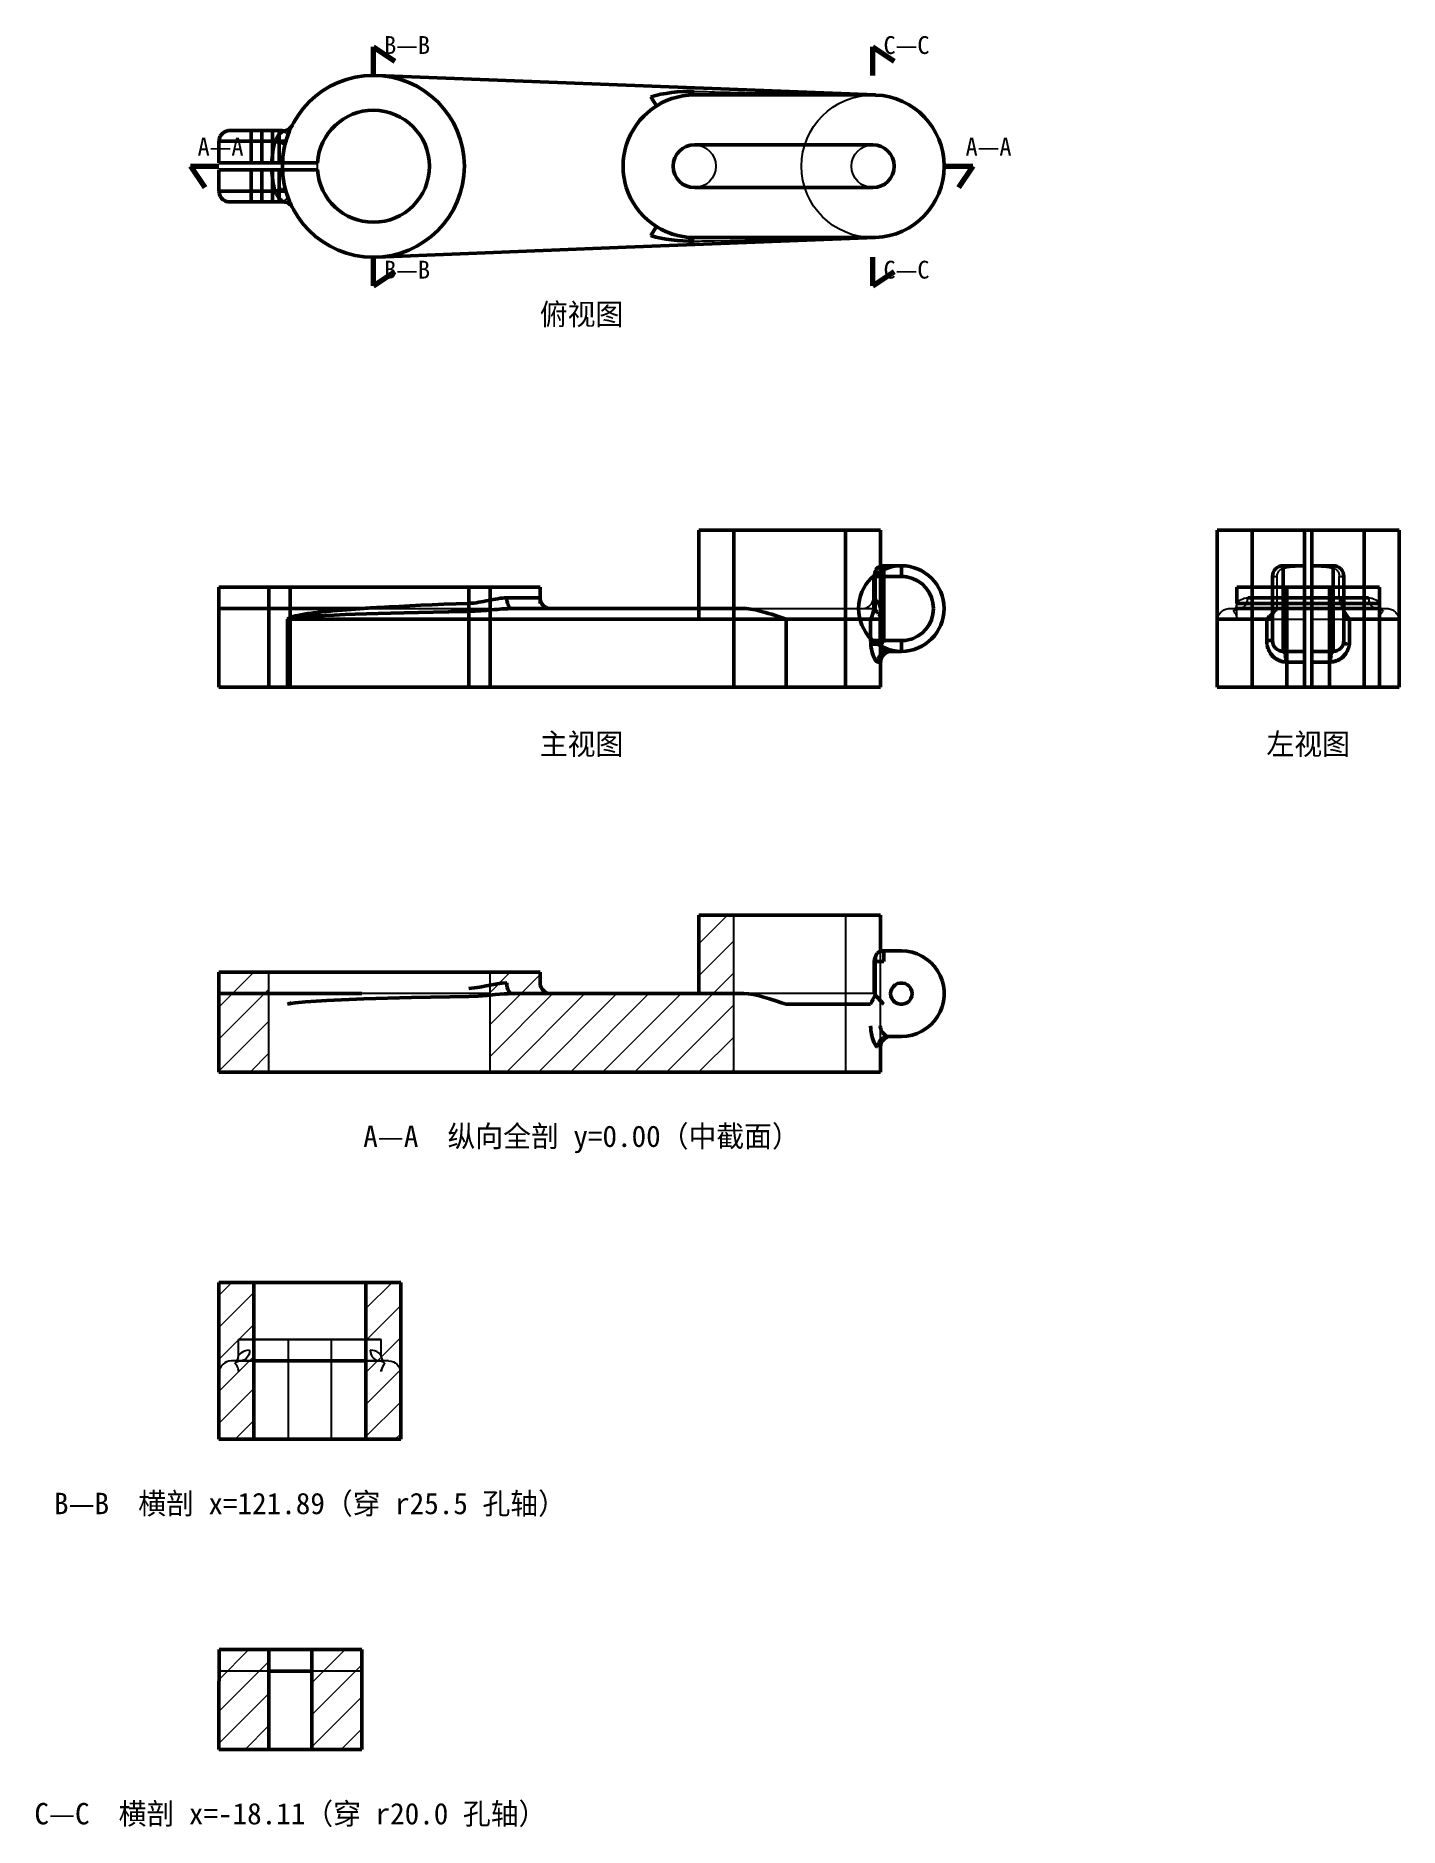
# Model space of a CAD drawing. Header units: millimetres. Extents: x -49 to 333, y -318 to 185.
import ezdxf
from ezdxf.enums import TextEntityAlignment as Align

# ---------------------------------------------------------------- set-up
doc = ezdxf.new("R2010")
doc.units = ezdxf.units.MM
for name, color, linetype, lineweight in [('剖切线', 1, 'Continuous', 70), ('剖面线', 3, 'Continuous', 18), ('可见轮廓', 7, 'Continuous', 50), ('标注', 2, 'Continuous', 25), ('隐藏线', 5, 'Continuous', 25)]:
    doc.layers.add(name, color=color, linetype=linetype, lineweight=lineweight)

msp = doc.modelspace()

# ---------------------------------------------------------------- texts
at = {"layer": '标注'}
for s, p in [('B—B', (48.3, 179.55)), ('C—C', (188.3, 179.55)), ('A—A', (-4, 151.05)), ('A—A', (211.3, 151.05)), ('B—B', (48.3, 116.55)), ('C—C', (188.3, 116.55))]:
    msp.add_text(s, height=5, dxfattribs=at).set_placement(p)
for s, p in [('俯视图', (103.65, 106.55)), ('主视图', (103.65, -14)), ('左视图', (307.35, -14)), ('A—A  纵向全剖 y=0.00（中截面）', (103.64, -124)), ('B—B  横剖 x=121.89（穿 r25.5 孔轴）', (27.5, -227)), ('C—C  横剖 x=-18.11（穿 r20.0 孔轴）', (22.02, -314))]:
    msp.add_text(s, height=6, dxfattribs=at).set_placement(p, align=Align.MIDDLE_CENTER)

# ---------------------------------------------------------------- hatches: boundary and pattern name
at = {"layer": '剖面线'}
h = msp.add_hatch(dxfattribs=at)
h.set_pattern_fill('ANSI31', scale=2, style=0)
h.paths.add_polyline_path([(136.5, -62), (146.3, -62), (146.3, -84), (146.3, -106), (136.5, -106), (92, -106), (78, -106), (78, -84), (78, -78), (92, -78), (92, -81), (92.15, -81.93), (92.57, -82.76), (93.24, -83.43), (94.07, -83.85), (95, -84), (136.5, -84)])
h = msp.add_hatch(dxfattribs=at)
h.set_pattern_fill('ANSI31', scale=2, style=0)
h.paths.add_polyline_path([(16, -106), (2, -106), (2, -84), (2, -78), (16, -78), (16, -84)])
h = msp.add_hatch(dxfattribs=at)
h.set_pattern_fill('ANSI31', scale=2, style=0)
h.paths.add_polyline_path([(11.8, -165), (2, -165), (2, -190), (2, -209), (11.8, -209), (11.8, -187)])
h = msp.add_hatch(dxfattribs=at)
h.set_pattern_fill('ANSI31', scale=2, style=0)
h.paths.add_polyline_path([(53, -165), (43.2, -165), (43.2, -187), (43.2, -209), (53, -209), (53, -190)])
h = msp.add_hatch(dxfattribs=at)
h.set_pattern_fill('ANSI31', scale=2, style=0)
h.paths.add_polyline_path([(2.02, -274), (2.02, -276.54), (2.01, -276.8), (2, -277), (2, -296), (2.02, -296), (16.02, -296), (16.02, -274), (16.02, -268), (2.02, -268)])
h = msp.add_hatch(dxfattribs=at)
h.set_pattern_fill('ANSI31', scale=2, style=0)
h.paths.add_polyline_path([(42.02, -276.8), (42.02, -276.54), (42.02, -274), (42.02, -268), (28.02, -268), (28.02, -274), (28.02, -296), (42.02, -296), (42.03, -296), (42.03, -277)])

# ---------------------------------------------------------------- linework, layer by layer
at = {"layer": '剖切线'}
for p, q in [((45.3, 173.55), (45.3, 181.55)), ((45.3, 181.55), (51.3, 177.55)), ((185.3, 173.55), (185.3, 181.55)), ((185.3, 181.55), (191.3, 177.55)), ((-6, 148.05), (2, 148.05)), ((-6, 148.05), (-2, 142.05)), ((205.3, 148.05), (213.3, 148.05)), ((213.3, 148.05), (209.3, 142.05)), ((45.3, 114.55), (45.3, 122.55)), ((185.3, 114.55), (185.3, 122.55)), ((45.3, 114.55), (51.3, 118.55)), ((185.3, 114.55), (191.3, 118.55))]:
    msp.add_line(p, q, dxfattribs=at)
at = {"layer": '可见轮廓'}
for p, q in [((46.3, 173.54), (46.3, 173.54)), ((46.3, 173.54), (116.19, 170.79)), ((116.19, 170.79), (186.09, 168.04)), ((123.04, 167.52), (124.43, 167.9)), ((123.04, 167.52), (124.64, 164.98)), ((124.43, 167.9), (125.87, 168.23)), ((125.87, 168.23), (127.35, 168.5)), ((127.35, 168.5), (128.87, 168.72)), ((128.87, 168.72), (130.42, 168.89)), ((130.42, 168.89), (132, 169)), ((132, 169), (133.6, 169.05)), ((133.6, 169.05), (135.22, 169.05)), ((135.3, 168.05), (160.3, 168.05)), ((160.3, 168.05), (185.3, 168.05)), ((185.18, 168.07), (185.3, 168.06)), ((185.3, 168.06), (185.41, 168.06)), ((185.41, 168.06), (185.52, 168.06)), ((185.52, 168.06), (185.63, 168.05)), ((185.63, 168.05), (185.75, 168.05)), ((185.75, 168.05), (185.86, 168.05)), ((185.86, 168.05), (185.97, 168.04)), ((185.97, 168.04), (186.09, 168.04)), ((2.06, 155.64), (2.13, 155.93)), ((2.13, 155.93), (2.23, 156.2)), ((2.23, 156.2), (2.35, 156.47)), ((2.35, 156.47), (2.5, 156.72)), ((2.5, 156.72), (2.68, 156.96)), ((2.68, 156.96), (2.88, 157.18)), ((2.88, 157.18), (3.1, 157.37)), ((3.1, 157.37), (3.33, 157.55)), ((3.33, 157.55), (3.58, 157.7)), ((3.58, 157.7), (3.85, 157.83)), ((3.85, 157.83), (4.13, 157.93)), ((4.13, 157.93), (4.41, 158)), ((4.41, 158), (4.7, 158.04)), ((4.7, 158.04), (5, 158.05)), ((5, 158.05), (5.13, 158.05)), ((5, 158.05), (14, 158.05)), ((5.13, 158.05), (5.51, 158.05)), ((5.51, 158.05), (6.12, 158.05)), ((6.12, 158.05), (6.94, 158.05)), ((6.94, 158.05), (7.98, 158.05)), ((7.98, 158.05), (9.18, 158.05)), ((9.18, 158.05), (10.51, 158.05)), ((10.51, 158.05), (11.94, 158.05)), ((11, 158.05), (17, 158.05)), ((11, 149.05), (11, 158.05)), ((11.94, 158.05), (12.19, 158.05)), ((12.19, 158.05), (12.45, 158.05)), ((12.45, 158.05), (12.71, 158.05)), ((12.71, 158.05), (12.96, 158.05)), ((12.96, 158.05), (13.22, 158.05)), ((13.22, 158.05), (13.48, 158.05)), ((13.48, 158.05), (13.74, 158.05)), ((13.74, 158.05), (14, 158.05)), ((14, 158.05), (16.92, 158.05)), ((14, 158.04), (14, 158.05)), ((14, 155.05), (14, 158.05)), ((14, 158.05), (19.85, 158.05)), ((14, 158.05), (18.88, 158.05)), ((14, 158), (14, 158.04)), ((14, 157.92), (14, 158)), ((14, 157.83), (14, 157.92)), ((14, 157.7), (14, 157.83)), ((14, 157.55), (14, 157.7)), ((14, 157.37), (14, 157.55)), ((14, 157.18), (14, 157.37)), ((14, 156.96), (14, 157.18)), ((14, 156.72), (14, 156.96)), ((14, 156.47), (14, 156.72)), ((14, 156.2), (14, 156.47)), ((14, 155.93), (14, 156.2)), ((14, 155.64), (14, 155.93)), ((16.92, 158.05), (18.88, 158.05)), ((17, 149.05), (17, 158.05)), ((17.96, 155.58), (18.12, 155.83)), ((18.12, 155.83), (18.28, 156.08)), ((18.28, 156.08), (18.44, 156.32)), ((18.44, 156.32), (18.61, 156.55)), ((18.61, 156.55), (18.78, 156.77)), ((18.78, 156.77), (18.94, 156.97)), ((18.88, 158.05), (18.95, 158.05)), ((18.88, 155.05), (18.88, 158.05)), ((18.94, 156.97), (18.96, 157)), ((18.95, 158.05), (19.01, 158.05)), ((18.96, 157), (18.98, 157.03)), ((19.01, 158.05), (19.07, 158.05)), ((19.01, 157.05), (19.03, 157.08)), ((19.03, 157.08), (19.05, 157.1)), ((19.05, 157.1), (19.07, 157.13)), ((19.07, 158.05), (19.14, 158.04)), ((19.09, 157.15), (19.11, 157.18)), ((19.11, 157.18), (19.22, 157.3)), ((19.14, 158.04), (19.2, 158.04)), ((19.2, 158.04), (19.26, 158.03)), ((19.22, 157.3), (19.32, 157.41)), ((19.26, 158.03), (19.33, 158.02)), ((19.32, 157.41), (19.41, 157.52)), ((19.33, 158.02), (19.39, 158.01)), ((19.39, 158.01), (19.44, 158)), ((19.4, 158.01), (19.4, 158.01)), ((19.41, 157.52), (19.5, 157.61)), ((19.44, 158), (19.49, 158)), ((19.49, 158), (19.54, 157.99)), ((19.5, 157.61), (19.59, 157.7)), ((19.54, 157.99), (19.6, 157.98)), ((19.59, 157.7), (19.67, 157.78)), ((19.6, 157.98), (19.66, 157.98)), ((19.66, 157.98), (19.72, 157.97)), ((19.67, 157.78), (19.73, 157.85)), ((19.72, 157.97), (19.79, 157.97)), ((19.73, 157.85), (19.79, 157.91)), ((19.79, 157.97), (19.85, 157.97)), ((19.83, 157.95), (19.84, 157.96)), ((19.84, 157.96), (19.85, 157.97)), ((19.85, 157.97), (20.27, 157.99)), ((19.85, 157.97), (20.03, 157.97)), ((20.03, 157.97), (20.21, 157.99)), ((20.21, 157.99), (20.39, 158.01)), ((20.27, 157.99), (20.68, 158.07)), ((20.39, 158.01), (20.56, 158.04)), ((20.56, 158.04), (20.74, 158.09)), ((20.68, 158.07), (21.07, 158.21)), ((20.74, 158.09), (20.91, 158.15)), ((20.91, 158.15), (21.08, 158.21)), ((20.92, 155.54), (21.05, 155.93)), ((21.05, 155.93), (21.18, 156.31)), ((21.07, 158.21), (21.44, 158.4)), ((21.08, 158.21), (21.24, 158.29)), ((21.18, 156.31), (21.31, 156.69)), ((21.24, 158.29), (21.27, 158.3)), ((21.27, 158.3), (21.29, 158.32)), ((21.29, 158.32), (21.32, 158.33)), ((21.31, 156.69), (21.44, 157.04)), ((21.32, 158.33), (21.35, 158.34)), ((21.4, 158.37), (21.43, 158.39)), ((21.43, 158.39), (21.45, 158.4)), ((21.44, 158.4), (21.79, 158.64)), ((21.44, 157.04), (21.57, 157.39)), ((21.45, 158.4), (21.62, 158.52)), ((21.52, 157.27), (21.53, 157.28)), ((21.53, 157.3), (21.54, 157.31)), ((21.54, 157.32), (21.55, 157.33)), ((21.54, 157.31), (21.54, 157.32)), ((21.62, 158.52), (21.79, 158.64)), ((21.79, 158.64), (22.09, 158.93)), ((21.79, 158.64), (21.95, 158.78)), ((21.8, 157.96), (21.8, 157.96)), ((21.95, 158.78), (22.09, 158.93)), ((22.09, 158.93), (22.35, 159.25)), ((22.09, 158.93), (22.23, 159.09)), ((22.23, 159.09), (22.35, 159.25)), ((22.35, 159.25), (22.57, 159.61)), ((22.35, 159.25), (22.47, 159.43)), ((22.44, 159.36), (22.46, 159.4)), ((22.46, 159.4), (22.48, 159.44)), ((22.47, 159.43), (22.57, 159.61)), ((22.48, 159.44), (22.5, 159.47)), ((22.5, 159.47), (22.52, 159.51)), ((22.52, 159.51), (22.53, 159.54)), ((22.53, 159.54), (22.54, 159.56)), ((22.54, 159.56), (22.56, 159.59)), ((22.56, 159.59), (22.57, 159.61)), ((2, 155.05), (2.01, 155.35)), ((2, 152.05), (2, 155.05)), ((2, 155.05), (2.24, 155.05)), ((2, 155.05), (14, 155.05)), ((2, 149.05), (2, 155.05)), ((2, 149.05), (2, 152.05)), ((2.01, 155.35), (2.06, 155.64)), ((2.24, 155.05), (2.93, 155.05)), ((2.93, 155.05), (4.03, 155.05)), ((4.03, 155.05), (5.51, 155.05)), ((5.51, 155.05), (7.34, 155.05)), ((7.34, 155.05), (9.41, 155.05)), ((9.41, 155.05), (11.66, 155.05)), ((11.66, 155.05), (14, 155.05)), ((14, 155.35), (14, 155.64)), ((14, 155.05), (14, 155.35)), ((14, 155.05), (15.84, 155.05)), ((14, 152.05), (14, 155.05)), ((14, 149.05), (14, 155.05)), ((14, 155.05), (14, 155.05)), ((14, 149.05), (14, 152.05)), ((15.84, 155.05), (16.92, 155.05)), ((16.92, 155.05), (17.67, 155.05)), ((17.67, 155.05), (17.81, 155.32)), ((17.67, 155.05), (17.96, 154.98)), ((17.81, 155.32), (17.96, 155.58)), ((17.96, 154.98), (18.24, 154.91)), ((18.24, 154.91), (18.52, 154.84)), ((18.52, 154.84), (18.79, 154.77)), ((18.79, 154.77), (19.04, 154.71)), ((18.88, 155.05), (20.78, 155.05)), ((18.88, 149.05), (18.88, 155.05)), ((19.04, 154.71), (19.29, 154.65)), ((19.29, 154.65), (19.52, 154.59)), ((19.52, 154.59), (19.73, 154.53)), ((19.73, 154.53), (19.92, 154.49)), ((19.92, 154.49), (20.09, 154.44)), ((20.09, 154.44), (20.24, 154.41)), ((20.24, 154.41), (20.36, 154.37)), ((20.36, 154.37), (20.46, 154.35)), ((20.46, 154.35), (20.52, 154.33)), ((20.52, 154.33), (20.57, 154.32)), ((20.57, 154.32), (20.58, 154.32)), ((20.58, 154.32), (20.69, 154.73)), ((20.6, 154.38), (20.62, 154.45)), ((20.62, 154.45), (20.63, 154.52)), ((20.63, 154.52), (20.65, 154.59)), ((20.65, 154.59), (20.67, 154.66)), ((20.67, 154.66), (20.69, 154.73)), ((20.69, 154.73), (20.8, 155.14)), ((20.69, 154.73), (20.71, 154.79)), ((20.71, 154.79), (20.73, 154.86)), ((20.8, 155.14), (20.92, 155.54)), ((135.3, 154.05), (160.3, 154.05)), ((160.3, 154.05), (185.3, 154.05)), ((2, 149.05), (2, 149.05)), ((2, 149.05), (14, 149.05)), ((2, 144.05), (2, 147.05)), ((2, 147.05), (14, 147.05)), ((2, 141.05), (2, 147.05)), ((2.02, 147.05), (2.04, 147.05)), ((2.04, 149.05), (2.05, 149.05)), ((2.04, 147.05), (2.05, 147.05)), ((2.05, 149.05), (2.07, 149.05)), ((2.07, 147.05), (2.09, 147.05)), ((2.09, 149.05), (2.45, 149.05)), ((2.09, 147.05), (2.45, 147.05)), ((2.45, 149.05), (3.06, 149.05)), ((2.45, 147.05), (3.06, 147.05)), ((3.06, 149.05), (3.9, 149.05)), ((3.06, 147.05), (3.9, 147.05)), ((3.9, 149.05), (4.96, 149.05)), ((3.9, 147.05), (4.96, 147.05)), ((4.96, 149.05), (6.23, 149.05)), ((4.96, 147.05), (6.23, 147.05)), ((6.23, 149.05), (7.66, 149.05)), ((6.23, 147.05), (7.66, 147.05)), ((7.66, 149.05), (9.23, 149.05)), ((7.66, 147.05), (9.23, 147.05)), ((9.23, 149.05), (10.91, 149.05)), ((9.23, 147.05), (10.91, 147.05)), ((10.91, 149.05), (11.29, 149.05)), ((10.91, 147.05), (11.29, 147.05)), ((11, 149.05), (17, 149.05)), ((11, 147.05), (17, 147.05)), ((11, 138.05), (11, 147.05)), ((11.29, 149.05), (11.67, 149.05)), ((11.29, 147.05), (11.67, 147.05)), ((11.67, 149.05), (12.05, 149.05)), ((11.67, 147.05), (12.05, 147.05)), ((12.05, 149.05), (12.44, 149.05)), ((12.05, 147.05), (12.44, 147.05)), ((12.44, 149.05), (12.83, 149.05)), ((12.44, 147.05), (12.83, 147.05)), ((12.83, 149.05), (13.22, 149.05)), ((12.83, 147.05), (13.22, 147.05)), ((13.22, 149.05), (13.61, 149.05)), ((13.22, 147.05), (13.61, 147.05)), ((13.61, 149.05), (14, 149.05)), ((13.61, 147.05), (14, 147.05)), ((14, 149.05), (15.84, 149.05)), ((14, 149.05), (14, 149.05)), ((14, 147.05), (15.84, 147.05)), ((14, 144.05), (14, 147.05)), ((14, 141.05), (14, 147.05)), ((14, 147.05), (14, 147.05)), ((15.84, 149.05), (16.82, 149.05)), ((15.84, 147.05), (16.82, 147.05)), ((16.6, 149.05), (16.69, 149.05)), ((16.69, 149.05), (16.77, 149.05)), ((16.77, 149.05), (16.84, 149.05)), ((16.82, 149.05), (17.11, 149.05)), ((16.82, 149.05), (17.4, 149.05)), ((16.82, 147.05), (17.11, 147.05)), ((16.82, 147.05), (17.4, 147.05)), ((16.84, 149.05), (16.9, 149.05)), ((16.9, 149.05), (16.94, 149.05)), ((16.94, 149.05), (16.97, 149.05)), ((16.99, 149.05), (17, 149.05)), ((17, 138.05), (17, 147.05)), ((17.11, 149.05), (17.4, 149.05)), ((17.11, 147.05), (17.4, 147.05)), ((17.4, 149.05), (17.69, 149.05)), ((17.4, 149.05), (17.97, 149.05)), ((17.4, 147.05), (17.69, 147.05)), ((17.4, 147.05), (17.97, 147.05)), ((17.69, 149.05), (17.97, 149.05)), ((17.69, 147.05), (17.97, 147.05)), ((17.97, 149.05), (18.23, 149.05)), ((17.97, 149.05), (18.48, 149.05)), ((17.97, 147.05), (18.23, 147.05)), ((17.97, 147.05), (18.48, 147.05)), ((18.23, 149.05), (18.48, 149.05)), ((18.23, 147.05), (18.48, 147.05)), ((18.48, 149.05), (18.73, 149.05)), ((18.48, 149.05), (18.94, 149.05)), ((18.48, 147.05), (18.73, 147.05)), ((18.48, 147.05), (18.94, 147.05)), ((18.73, 149.05), (18.94, 149.05)), ((18.73, 147.05), (18.94, 147.05)), ((18.88, 149.05), (19.82, 149.05)), ((18.88, 149.05), (20.78, 149.05)), ((18.88, 147.05), (19.82, 147.05)), ((18.88, 141.05), (18.88, 147.05)), ((18.88, 147.05), (20.78, 147.05)), ((18.94, 149.05), (19.13, 149.05)), ((18.94, 149.05), (19.31, 149.05)), ((18.94, 147.05), (19.13, 147.05)), ((18.94, 147.05), (19.31, 147.05)), ((19.13, 149.05), (19.31, 149.05)), ((19.13, 147.05), (19.31, 147.05)), ((19.31, 149.05), (19.47, 149.05)), ((19.31, 149.05), (19.59, 149.05)), ((19.31, 147.05), (19.47, 147.05)), ((19.31, 147.05), (19.59, 147.05)), ((19.47, 149.05), (19.59, 149.05)), ((19.47, 147.05), (19.59, 147.05)), ((19.59, 149.05), (19.69, 149.05)), ((19.59, 149.05), (19.76, 149.05)), ((19.59, 147.05), (19.69, 147.05)), ((19.59, 147.05), (19.76, 147.05)), ((19.69, 149.05), (19.76, 149.05)), ((19.69, 147.05), (19.76, 147.05)), ((19.76, 149.05), (19.8, 149.05)), ((19.8, 147.05), (19.82, 147.05)), ((19.82, 149.05), (24.73, 149.05)), ((19.82, 149.05), (21.88, 149.05)), ((19.82, 147.05), (24.73, 147.05)), ((19.82, 147.05), (21.88, 147.05)), ((21.88, 149.05), (24.88, 149.05)), ((24.73, 149.05), (29.63, 149.05)), ((24.73, 147.05), (29.63, 147.05)), ((2, 141.05), (2, 144.05)), ((2, 141.05), (2.01, 140.76)), ((2, 141.05), (2.24, 141.05)), ((2, 141.05), (14, 141.05)), ((2.01, 140.76), (2.06, 140.47)), ((2.24, 141.05), (2.93, 141.05)), ((2.93, 141.05), (4.03, 141.05)), ((4.03, 141.05), (5.51, 141.05)), ((5.51, 141.05), (7.34, 141.05)), ((7.34, 141.05), (9.41, 141.05)), ((9.41, 141.05), (11.66, 141.05)), ((11.66, 141.05), (14, 141.05)), ((14, 141.05), (14, 144.05)), ((14, 141.05), (15.84, 141.05)), ((14, 140.76), (14, 141.05)), ((14, 138.05), (14, 141.05)), ((14, 141.05), (14, 141.05)), ((14, 140.47), (14, 140.76)), ((15.84, 141.05), (16.97, 141.05)), ((16.97, 141.05), (17.67, 141.05)), ((17.67, 141.05), (17.96, 141.13)), ((17.67, 141.05), (17.83, 140.76)), ((17.83, 140.76), (18, 140.47)), ((17.96, 141.13), (18.24, 141.2)), ((18.24, 141.2), (18.52, 141.27)), ((18.52, 141.27), (18.79, 141.34)), ((18.79, 141.34), (19.04, 141.4)), ((18.88, 141.05), (20.78, 141.05)), ((18.88, 138.05), (18.88, 141.05)), ((19.04, 141.4), (19.29, 141.46)), ((19.29, 141.46), (19.52, 141.52)), ((19.52, 141.52), (19.73, 141.58)), ((19.73, 141.58), (19.92, 141.62)), ((19.92, 141.62), (20.09, 141.67)), ((20.09, 141.67), (20.24, 141.7)), ((20.24, 141.7), (20.36, 141.74)), ((20.36, 141.74), (20.46, 141.76)), ((20.46, 141.76), (20.52, 141.78)), ((20.52, 141.78), (20.57, 141.79)), ((20.57, 141.79), (20.58, 141.79)), ((20.58, 141.79), (20.69, 141.37)), ((20.69, 141.37), (20.81, 140.95)), ((20.81, 140.95), (20.94, 140.54)), ((135.3, 142.05), (160.3, 142.05)), ((160.3, 142.05), (185.3, 142.05)), ((2.06, 140.47), (2.13, 140.18)), ((2.13, 140.18), (2.23, 139.91)), ((2.23, 139.91), (2.35, 139.64)), ((2.35, 139.64), (2.5, 139.39)), ((2.5, 139.39), (2.68, 139.15)), ((2.68, 139.15), (2.88, 138.93)), ((2.88, 138.93), (3.1, 138.74)), ((3.1, 138.74), (3.33, 138.56)), ((3.33, 138.56), (3.58, 138.41)), ((3.58, 138.41), (3.85, 138.28)), ((3.85, 138.28), (4.13, 138.18)), ((4.13, 138.18), (4.41, 138.11)), ((4.41, 138.11), (4.7, 138.07)), ((4.7, 138.07), (5, 138.05)), ((5, 138.05), (5.14, 138.05)), ((5, 138.05), (14, 138.05)), ((5.14, 138.05), (5.55, 138.05)), ((5.55, 138.05), (6.22, 138.05)), ((6.22, 138.05), (7.11, 138.05)), ((7.11, 138.05), (8.23, 138.05)), ((8.23, 138.05), (9.53, 138.05)), ((9.53, 138.05), (10.95, 138.05)), ((10.95, 138.05), (12.47, 138.05)), ((11, 138.05), (17, 138.05)), ((12.47, 138.05), (12.66, 138.05)), ((12.66, 138.05), (12.85, 138.05)), ((12.85, 138.05), (13.04, 138.05)), ((13.04, 138.05), (13.23, 138.05)), ((13.23, 138.05), (13.42, 138.05)), ((13.42, 138.05), (13.61, 138.05)), ((13.61, 138.05), (13.81, 138.05)), ((13.81, 138.05), (14, 138.05)), ((14, 140.18), (14, 140.47)), ((14, 139.91), (14, 140.18)), ((14, 139.64), (14, 139.91)), ((14, 139.39), (14, 139.64)), ((14, 139.15), (14, 139.39)), ((14, 138.93), (14, 139.15)), ((14, 138.74), (14, 138.93)), ((14, 138.56), (14, 138.74)), ((14, 138.41), (14, 138.56)), ((14, 138.28), (14, 138.41)), ((14, 138.18), (14, 138.28)), ((14, 138.11), (14, 138.18)), ((14, 138.07), (14, 138.11)), ((14, 138.05), (14, 138.07)), ((14, 138.05), (16.97, 138.05)), ((14, 138.05), (18.88, 138.05)), ((14, 138.05), (19.94, 138.05)), ((16.97, 138.05), (19.94, 138.05)), ((18, 140.47), (18.17, 140.19)), ((18.17, 140.19), (18.35, 139.92)), ((18.35, 139.92), (18.54, 139.66)), ((18.54, 139.66), (18.73, 139.41)), ((18.73, 139.41), (18.91, 139.17)), ((18.88, 138.25), (19.94, 138.25)), ((18.88, 138.05), (19.94, 138.05)), ((18.91, 139.17), (19.09, 138.96)), ((19.09, 138.96), (19.09, 138.95)), ((19.11, 138.93), (19.28, 138.74)), ((19.28, 138.74), (19.44, 138.57)), ((19.44, 138.57), (19.58, 138.42)), ((19.58, 138.42), (19.7, 138.29)), ((19.7, 138.29), (19.8, 138.19)), ((19.8, 138.19), (19.88, 138.12)), ((19.88, 138.12), (19.92, 138.07)), ((19.92, 138.07), (19.94, 138.05)), ((20.94, 140.54), (21.06, 140.13)), ((21.06, 140.13), (21.2, 139.74)), ((21.2, 139.74), (21.33, 139.36)), ((21.33, 139.36), (21.46, 139)), ((21.46, 139), (21.6, 138.65)), ((21.6, 138.64), (21.6, 138.64)), ((21.84, 138.05), (21.87, 137.98)), ((21.87, 137.98), (21.9, 137.92)), ((21.9, 137.92), (21.93, 137.85)), ((21.93, 137.85), (21.96, 137.79)), ((21.96, 137.79), (21.98, 137.73)), ((21.98, 137.73), (22.01, 137.67)), ((22.01, 137.67), (22.04, 137.61)), ((22.04, 137.61), (22.06, 137.55)), ((22.06, 137.55), (22.1, 137.46)), ((22.1, 137.46), (22.14, 137.38)), ((22.14, 137.38), (22.18, 137.29)), ((22.18, 137.29), (22.22, 137.22)), ((22.22, 137.22), (22.25, 137.14)), ((22.25, 137.14), (22.29, 137.07)), ((22.29, 137.07), (22.32, 137)), ((22.32, 137), (22.35, 136.93)), ((22.35, 136.93), (22.37, 136.9)), ((22.4, 136.84), (22.41, 136.81)), ((22.41, 136.81), (22.43, 136.78)), ((22.43, 136.78), (22.44, 136.75)), ((22.44, 136.75), (22.46, 136.72)), ((22.46, 136.72), (22.47, 136.69)), ((22.5, 136.63), (22.51, 136.61)), ((22.51, 136.61), (22.52, 136.59)), ((22.52, 136.59), (22.54, 136.56)), ((22.54, 136.56), (22.55, 136.54)), ((22.55, 136.53), (22.56, 136.51)), ((22.56, 136.51), (22.57, 136.49)), ((22.61, 136.42), (22.61, 136.42)), ((123.04, 128.59), (124.64, 131.13)), ((124.64, 131.13), (125.25, 130.77)), ((125.25, 130.77), (125.86, 130.42)), ((116.19, 125.32), (186.09, 128.07)), ((123.04, 128.59), (124.43, 128.21)), ((124.43, 128.21), (125.87, 127.88)), ((125.86, 130.42), (126.49, 130.1)), ((125.87, 127.88), (127.35, 127.61)), ((126.49, 130.1), (127.13, 129.8)), ((127.13, 129.8), (127.77, 129.53)), ((127.35, 127.61), (128.87, 127.39)), ((127.77, 129.53), (128.43, 129.27)), ((128.43, 129.27), (129.09, 129.04)), ((128.87, 127.39), (130.42, 127.22)), ((129.09, 129.04), (129.76, 128.84)), ((130.42, 127.22), (132, 127.11)), ((132, 127.11), (133.6, 127.06)), ((133.6, 127.06), (135.22, 127.06)), ((135.3, 128.05), (160.3, 128.05)), ((160.3, 128.05), (185.3, 128.05)), ((185.18, 128.04), (185.3, 128.05)), ((185.3, 128.05), (185.41, 128.05)), ((185.41, 128.05), (185.52, 128.05)), ((185.52, 128.05), (185.63, 128.05)), ((185.63, 128.05), (185.75, 128.06)), ((185.86, 128.06), (185.97, 128.07)), ((185.97, 128.07), (186.09, 128.07)), ((46.3, 122.57), (116.19, 125.32)), ((46.3, 122.57), (46.3, 122.57)), ((136.5, 46), (137.02, 46)), ((136.5, 33.5), (136.5, 46)), ((136.5, 46), (187.48, 46)), ((136.5, 21), (136.5, 46)), ((137.02, 46), (138.48, 46)), ((138.48, 46), (140.82, 46)), ((140.82, 46), (143.97, 46)), ((143.97, 46), (147.85, 46)), ((146.3, 46), (177.67, 46)), ((146.3, 24), (146.3, 46)), ((147.85, 46), (152.25, 46)), ((152.25, 46), (157.02, 46)), ((157.02, 46), (161.99, 46)), ((161.99, 46), (166.84, 46)), ((166.84, 46), (171.51, 46)), ((171.51, 46), (175.83, 46)), ((175.83, 46), (179.67, 46)), ((177.67, 24), (177.67, 46)), ((179.67, 46), (182.82, 46)), ((182.82, 46), (185.23, 46)), ((185.23, 46), (186.8, 46)), ((186.8, 46), (187.48, 46)), ((187.48, 35.85), (187.48, 46)), ((187.48, 21), (187.48, 46)), ((281.85, 46), (281.85, 46)), ((281.85, 46), (282.35, 46)), ((281.85, 33.5), (281.85, 46)), ((281.85, 21), (281.85, 46)), ((281.85, 46), (332.85, 46)), ((282.35, 46), (283.74, 46)), ((283.74, 46), (285.97, 46)), ((285.97, 46), (288.97, 46)), ((288.97, 46), (292.69, 46)), ((291.65, 24), (291.65, 46)), ((291.65, 46), (323.05, 46)), ((292.69, 46), (296.92, 46)), ((296.92, 46), (301.53, 46)), ((301.53, 46), (306.35, 46)), ((306.35, 36), (306.35, 46)), ((306.35, 46), (306.48, 46)), ((306.35, 46), (308.35, 46)), ((306.48, 46), (306.6, 46)), ((306.6, 46), (306.73, 46)), ((306.73, 46), (306.85, 46)), ((306.85, 46), (306.98, 46)), ((306.98, 46), (307.1, 46)), ((307.1, 46), (307.23, 46)), ((307.23, 46), (307.35, 46)), ((307.35, 46), (307.48, 46)), ((307.48, 46), (307.6, 46)), ((307.6, 46), (307.73, 46)), ((307.73, 46), (307.85, 46)), ((307.85, 46), (307.98, 46)), ((307.98, 46), (308.1, 46)), ((308.1, 46), (308.23, 46)), ((308.23, 46), (308.35, 46)), ((308.35, 46), (313.18, 46)), ((308.35, 36), (308.35, 46)), ((308.35, 21), (308.35, 46)), ((308.35, 24), (308.35, 46)), ((313.18, 46), (317.79, 46)), ((317.79, 46), (322.02, 46)), ((322.02, 46), (325.74, 46)), ((323.05, 24), (323.05, 46)), ((325.74, 46), (328.74, 46)), ((328.74, 46), (330.97, 46)), ((330.97, 46), (332.36, 46)), ((332.36, 46), (332.85, 46)), ((332.85, 46), (332.85, 46)), ((332.85, 21), (332.85, 46)), ((186.41, 35.2), (186.44, 35.24)), ((186.44, 35.24), (186.47, 35.27)), ((186.49, 35.3), (186.52, 35.32)), ((187.18, 35.73), (187.22, 35.75)), ((187.22, 35.75), (187.25, 35.77)), ((187.25, 35.77), (187.29, 35.78)), ((187.31, 35.79), (187.34, 35.8)), ((187.34, 35.8), (187.37, 35.81)), ((187.42, 35.83), (187.42, 35.83)), ((188.42, 36), (190.86, 36)), ((188.42, 33), (188.42, 36)), ((188.42, 36), (193.3, 36)), ((188.42, 35.96), (188.42, 35.97)), ((188.42, 35.95), (188.42, 35.96)), ((188.42, 35.9), (188.42, 35.95)), ((188.42, 35.83), (188.42, 35.9)), ((188.42, 35.75), (188.42, 35.83)), ((188.42, 35.65), (188.42, 35.75)), ((188.42, 35.54), (188.42, 35.65)), ((188.42, 35.41), (188.42, 35.54)), ((188.42, 35.27), (188.42, 35.41)), ((188.42, 35.12), (188.42, 35.27)), ((190.86, 36), (193.3, 36)), ((193.3, 35.98), (193.3, 36)), ((193.3, 33), (193.3, 36)), ((193.3, 35.94), (193.3, 35.98)), ((193.3, 35.87), (193.3, 35.94)), ((193.3, 35.77), (193.3, 35.87)), ((193.3, 35.64), (193.3, 35.77)), ((193.3, 35.49), (193.3, 35.64)), ((193.3, 35.32), (193.3, 35.49)), ((193.3, 35.12), (193.3, 35.32)), ((300.35, 36), (303.35, 36)), ((300.35, 35.76), (300.35, 36)), ((300.35, 35.07), (300.35, 35.76)), ((303.35, 36), (306.35, 36)), ((306.35, 35.85), (306.35, 36)), ((306.35, 12), (306.35, 36)), ((306.35, 35.32), (306.35, 36)), ((306.35, 35.97), (306.35, 35.99)), ((306.35, 35.94), (306.35, 35.97)), ((306.35, 35.94), (306.35, 35.9)), ((306.35, 35.84), (306.35, 35.9)), ((306.35, 33), (306.35, 35.85)), ((306.35, 35.84), (306.35, 35.77)), ((306.35, 35.69), (306.35, 35.77)), ((306.35, 35.69), (306.35, 35.6)), ((306.35, 35.6), (306.35, 34.93)), ((308.35, 36), (311.35, 36)), ((308.35, 35.99), (308.35, 36)), ((308.35, 35.85), (308.35, 36)), ((308.35, 12), (308.35, 36)), ((308.35, 35.32), (308.35, 36)), ((308.35, 35.94), (308.35, 35.97)), ((308.35, 35.9), (308.35, 35.94)), ((308.35, 35.84), (308.35, 35.9)), ((308.35, 33), (308.35, 35.85)), ((308.35, 35.77), (308.35, 35.84)), ((308.35, 35.77), (308.35, 35.69)), ((308.35, 35.6), (308.35, 35.69)), ((308.35, 35.6), (308.35, 34.93)), ((311.35, 36), (314.35, 36)), ((314.35, 35.76), (314.35, 36)), ((314.35, 35.07), (314.35, 35.76)), ((136.5, 24), (136.5, 33.5)), ((185.96, 33), (185.97, 33.35)), ((185.96, 33.19), (185.97, 33.25)), ((185.96, 33.13), (185.96, 33.19)), ((185.96, 33.06), (185.96, 33.13)), ((185.96, 33), (185.96, 33.06)), ((185.96, 27), (185.96, 33)), ((185.96, 33), (186.04, 33)), ((185.96, 33), (188.42, 33)), ((185.97, 33.35), (186, 33.71)), ((185.97, 33.38), (185.98, 33.44)), ((185.97, 33.31), (185.97, 33.38)), ((185.97, 33.25), (185.97, 33.31)), ((185.98, 33.5), (186, 33.71)), ((185.98, 33.44), (185.98, 33.5)), ((186, 33.71), (186.02, 33.92)), ((186.02, 33.92), (186.05, 34.13)), ((186.04, 33), (186.11, 33)), ((186.05, 34.13), (186.09, 34.33)), ((186.09, 34.33), (186.14, 34.52)), ((186.11, 33), (186.19, 33)), ((186.14, 34.52), (186.19, 34.7)), ((186.19, 34.7), (186.25, 34.87)), ((186.19, 33), (186.28, 33)), ((186.25, 34.87), (186.31, 35.02)), ((186.28, 33), (186.37, 33)), ((186.31, 35.02), (186.34, 35.07)), ((186.34, 35.07), (186.36, 35.12)), ((186.36, 35.12), (186.39, 35.16)), ((186.37, 33), (186.46, 33)), ((186.46, 33), (186.56, 33)), ((186.56, 33), (186.65, 33)), ((186.65, 33), (186.7, 33)), ((186.7, 33), (186.75, 33)), ((186.75, 33), (186.79, 33)), ((186.79, 33), (186.84, 33)), ((186.84, 33), (186.89, 33)), ((186.89, 33), (186.94, 33)), ((186.94, 33), (186.98, 33)), ((186.98, 33), (187.03, 33)), ((187.03, 33), (187.2, 33)), ((187.2, 33), (187.36, 33)), ((187.36, 33), (187.53, 33)), ((187.53, 33), (187.71, 33)), ((187.71, 33), (187.88, 33)), ((187.88, 33), (188.06, 33)), ((188.06, 33), (188.24, 33)), ((188.24, 33), (188.42, 33)), ((188.42, 35.08), (188.42, 35.12)), ((188.42, 35.05), (188.42, 35.08)), ((188.42, 34.97), (188.42, 35.01)), ((188.42, 34.93), (188.42, 34.97)), ((188.42, 34.85), (188.42, 34.89)), ((188.42, 34.81), (188.42, 34.85)), ((188.42, 34.61), (188.42, 34.81)), ((188.42, 34.4), (188.42, 34.61)), ((188.42, 34.18), (188.42, 34.4)), ((188.42, 33.96), (188.42, 34.18)), ((188.42, 33.72), (188.42, 33.96)), ((188.42, 33.48), (188.42, 33.72)), ((188.42, 33.24), (188.42, 33.48)), ((188.42, 33), (188.42, 33.24)), ((188.42, 27), (188.42, 33)), ((188.42, 33), (190.86, 33)), ((188.42, 14.49), (188.42, 33)), ((188.42, 33), (193.3, 33)), ((190.86, 33), (193.3, 33)), ((193.3, 34.9), (193.3, 35.12)), ((193.3, 34.67), (193.3, 34.9)), ((193.3, 34.41), (193.3, 34.67)), ((193.3, 34.15), (193.3, 34.41)), ((193.3, 33.87), (193.3, 34.15)), ((193.3, 33.59), (193.3, 33.87)), ((193.3, 33.29), (193.3, 33.59)), ((193.3, 33), (193.3, 33.29)), ((281.85, 21), (281.85, 33.5)), ((297.35, 33), (297.35, 33)), ((297.35, 32.95), (297.35, 32.97)), ((297.35, 32.93), (297.35, 32.95)), ((297.35, 32.46), (297.35, 32.87)), ((297.35, 31.8), (297.35, 32.46)), ((297.35, 30.9), (297.35, 31.8)), ((297.35, 29.8), (297.35, 30.9)), ((300.35, 33.97), (300.35, 35.07)), ((300.35, 32.49), (300.35, 33.97)), ((300.35, 30.66), (300.35, 32.49)), ((300.35, 28.58), (300.35, 30.66)), ((306.35, 34.93), (306.35, 33.97)), ((306.35, 33.97), (306.35, 32.76)), ((306.35, 32.76), (306.35, 31.31)), ((306.35, 31.31), (306.35, 29.66)), ((308.35, 34.93), (308.35, 33.97)), ((308.35, 33.97), (308.35, 32.76)), ((308.35, 32.76), (308.35, 31.31)), ((308.35, 29.66), (308.35, 31.31)), ((314.35, 33.97), (314.35, 35.07)), ((314.35, 32.49), (314.35, 33.97)), ((314.35, 30.66), (314.35, 32.49)), ((314.35, 28.58), (314.35, 30.66)), ((317.35, 32.97), (317.35, 32.98)), ((317.35, 32.94), (317.35, 32.97)), ((317.35, 32.87), (317.35, 32.91)), ((317.35, 32.82), (317.35, 32.87)), ((317.35, 32.76), (317.35, 32.82)), ((317.35, 32.29), (317.35, 32.76)), ((317.35, 31.59), (317.35, 32.29)), ((317.35, 30.68), (317.35, 31.59)), ((317.35, 29.59), (317.35, 30.68)), ((2, 30), (2.41, 30)), ((2, 27), (2, 30)), ((2, 24), (2, 30)), ((2, 24), (2, 27)), ((2.41, 30), (3.55, 30)), ((3.55, 30), (5.39, 30)), ((5.39, 30), (7.86, 30)), ((7.86, 30), (10.9, 30)), ((10.9, 30), (14.36, 30)), ((14.36, 30), (18.1, 30)), ((16, 24), (16, 30)), ((18.1, 30), (22, 30)), ((22, 30), (47, 30)), ((22, 27), (22, 30)), ((22, 30), (22, 30)), ((22, 24), (22, 30)), ((22, 24), (22, 27)), ((47, 30), (72, 30)), ((61.78, 25.06), (65.08, 25.19)), ((65.08, 25.19), (68.49, 25.33)), ((68.49, 25.33), (72, 25.46)), ((72, 30), (75.9, 30)), ((72, 27.73), (72, 30)), ((72, 30), (72, 30)), ((72, 25.46), (72, 30)), ((72, 24), (72, 30)), ((72, 27), (72, 27.73)), ((72, 25.46), (72, 27)), ((72, 25.46), (72.71, 25.5)), ((72, 25.46), (72.01, 25.3)), ((72, 25.46), (72.08, 23.23)), ((72, 25.46), (72, 25.46)), ((72.01, 25.3), (72.01, 25.14)), ((72.01, 25.14), (72.02, 24.99)), ((72.71, 25.5), (73.41, 25.56)), ((73.41, 25.56), (74.11, 25.65)), ((74.11, 25.65), (74.81, 25.76)), ((74.81, 25.76), (75.5, 25.87)), ((75.5, 25.87), (76.19, 26)), ((75.9, 30), (79.64, 30)), ((76.19, 26), (76.87, 26.14)), ((76.87, 26.14), (77.54, 26.27)), ((77.54, 26.27), (78.21, 26.41)), ((78, 24), (78, 30)), ((78.21, 26.41), (78.87, 26.54)), ((78.87, 26.54), (79.53, 26.66)), ((79.53, 26.66), (80.17, 26.77)), ((79.64, 30), (83.1, 30)), ((80.17, 26.77), (80.81, 26.87)), ((80.81, 26.87), (81.44, 26.94)), ((81.44, 26.94), (82.05, 26.98)), ((82.05, 26.98), (82.66, 27)), ((82.66, 27), (82.67, 26.71)), ((82.66, 27), (84.7, 27)), ((82.66, 27), (92, 27)), ((82.67, 26.71), (82.69, 26.41)), ((82.69, 26.41), (82.73, 26.13)), ((82.73, 26.13), (82.78, 25.85)), ((82.78, 25.85), (82.85, 25.59)), ((82.85, 25.59), (82.93, 25.33)), ((82.93, 25.33), (83.02, 25.1)), ((83.1, 30), (86.14, 30)), ((84.7, 27), (86.54, 27)), ((86.14, 30), (88.61, 30)), ((86.54, 27), (88.15, 27)), ((88.15, 27), (89.51, 27)), ((88.61, 30), (90.45, 30)), ((89.51, 27), (90.58, 27)), ((90.45, 30), (91.59, 30)), ((90.58, 27), (91.35, 27)), ((91.35, 27), (91.83, 27)), ((91.59, 30), (92, 30)), ((91.83, 27), (92, 27)), ((92, 27.73), (92, 30)), ((92, 25.46), (92, 30)), ((92, 27), (92, 27.73)), ((92, 27), (92.01, 26.71)), ((92.01, 26.71), (92.06, 26.41)), ((92.06, 26.41), (92.13, 26.13)), ((92.13, 26.13), (92.23, 25.85)), ((92.23, 25.85), (92.35, 25.59)), ((92.35, 25.59), (92.51, 25.33)), ((92.51, 25.33), (92.68, 25.1)), ((185.71, 24.53), (185.84, 25.28)), ((185.84, 25.28), (185.93, 26.05)), ((185.93, 26.05), (185.96, 26.83)), ((185.96, 23.6), (185.96, 27)), ((186.61, 26.09), (186.95, 25.49)), ((186.95, 25.49), (187.27, 24.75)), ((188.42, 24), (188.42, 27)), ((287.35, 30), (327.35, 30)), ((287.35, 25.46), (287.35, 30)), ((287.35, 25.46), (327.35, 25.46)), ((290.43, 27), (324.28, 27)), ((297.35, 28.51), (297.35, 29.8)), ((297.35, 27.08), (297.35, 28.51)), ((297.35, 25.57), (297.35, 27.08)), ((297.35, 24), (297.35, 25.57)), ((300.35, 26.34), (300.35, 28.58)), ((300.35, 24), (300.35, 26.34)), ((301.35, 30), (313.35, 30)), ((301.35, 24), (301.35, 30)), ((306.35, 29.66), (306.35, 27.86)), ((306.35, 25.96), (306.35, 27.86)), ((306.35, 25.96), (306.35, 24)), ((308.35, 29.66), (308.35, 27.86)), ((308.35, 25.96), (308.35, 27.86)), ((308.35, 24), (308.35, 27)), ((308.35, 24), (308.35, 25.96)), ((313.35, 24), (313.35, 30)), ((314.35, 26.34), (314.35, 28.58)), ((314.35, 24), (314.35, 26.34)), ((317.35, 28.33), (317.35, 29.59)), ((317.35, 26.96), (317.35, 28.33)), ((317.35, 25.5), (317.35, 26.96)), ((317.35, 24), (317.35, 25.5)), ((327.35, 24), (327.35, 30)), ((2, 24), (2.41, 24)), ((2, 13), (2, 24)), ((2, 2), (2, 24)), ((2.41, 24), (3.55, 24)), ((3.55, 24), (5.39, 24)), ((5.39, 24), (7.86, 24)), ((7.86, 24), (10.9, 24)), ((10.9, 24), (14.36, 24)), ((14.36, 24), (18.1, 24)), ((16, 2), (16, 24)), ((18.1, 24), (22, 24)), ((21.21, 21), (21.31, 21.06)), ((21.21, 21), (21.27, 21.01)), ((21.21, 21), (91.11, 21)), ((21.21, 13), (21.21, 21)), ((21.26, 21.03), (21.31, 21.06)), ((21.27, 21.01), (21.33, 21.03)), ((21.31, 21.06), (21.36, 21.09)), ((21.33, 21.03), (21.44, 21.06)), ((21.33, 21.03), (21.38, 21.04)), ((21.36, 21.09), (21.41, 21.12)), ((21.38, 21.04), (21.44, 21.06)), ((21.41, 21.12), (21.51, 21.17)), ((21.44, 21.06), (21.5, 21.07)), ((21.46, 21.14), (21.51, 21.17)), ((21.5, 21.07), (21.55, 21.09)), ((21.51, 21.17), (21.56, 21.2)), ((21.55, 21.09), (21.67, 21.12)), ((21.55, 21.09), (21.61, 21.1)), ((21.56, 21.2), (21.61, 21.23)), ((21.61, 21.23), (21.71, 21.29)), ((21.61, 21.23), (21.66, 21.26)), ((21.61, 21.1), (21.67, 21.12)), ((21.66, 21.26), (21.71, 21.29)), ((21.67, 21.12), (21.72, 21.13)), ((21.71, 21.29), (21.75, 21.32)), ((21.72, 21.13), (21.78, 21.14)), ((21.75, 21.32), (21.8, 21.35)), ((21.78, 21.14), (21.89, 21.17)), ((21.78, 21.14), (21.84, 21.16)), ((21.8, 21.35), (21.9, 21.4)), ((21.8, 21.35), (21.85, 21.37)), ((21.84, 21.16), (21.89, 21.17)), ((21.85, 21.37), (21.9, 21.4)), ((21.89, 21.17), (21.95, 21.19)), ((21.9, 21.4), (21.95, 21.43)), ((21.95, 21.43), (22, 21.46)), ((21.95, 21.19), (22, 21.2)), ((22, 24), (32, 24)), ((22, 22.73), (22, 24)), ((22, 24), (22, 24)), ((22, 2), (22, 24)), ((22, 21.46), (22, 22.73)), ((22, 21.46), (22.37, 21.62)), ((22, 21.46), (22.01, 21.45)), ((22, 21.46), (22.12, 21.23)), ((22, 21.2), (22.06, 21.22)), ((22.01, 21.45), (22.01, 21.43)), ((22.05, 21.36), (22.06, 21.35)), ((22.06, 21.35), (22.07, 21.33)), ((22.06, 21.22), (22.12, 21.23)), ((22.07, 21.33), (22.07, 21.32)), ((22.1, 21.26), (22.11, 21.25)), ((22.12, 21.23), (22.86, 21.37)), ((22.37, 21.62), (22.85, 21.78)), ((22.85, 21.78), (23.45, 21.94)), ((22.86, 21.37), (23.93, 21.51)), ((23.45, 21.94), (24.15, 22.1)), ((23.93, 21.51), (25.34, 21.65)), ((24.15, 22.1), (24.96, 22.26)), ((24.96, 22.26), (25.88, 22.42)), ((25.34, 21.65), (27.07, 21.79)), ((25.88, 22.42), (26.9, 22.58)), ((26.9, 22.58), (28.04, 22.73)), ((27.07, 21.79), (29.16, 21.93)), ((28.04, 22.73), (28.48, 22.79)), ((28.48, 22.79), (28.94, 22.84)), ((28.94, 22.84), (29.42, 22.9)), ((29.16, 21.93), (31.57, 22.06)), ((29.42, 22.9), (29.91, 22.96)), ((29.91, 22.96), (30.41, 23.01)), ((30.41, 23.01), (30.93, 23.07)), ((30.93, 23.07), (31.46, 23.13)), ((31.46, 23.13), (32, 23.18)), ((31.57, 22.06), (34.29, 22.19)), ((32, 24), (42.01, 24)), ((32, 23.18), (32.6, 23.24)), ((32.6, 23.24), (33.21, 23.3)), ((33.21, 23.3), (33.84, 23.36)), ((33.84, 23.36), (34.49, 23.42)), ((34.29, 22.19), (37.33, 22.32)), ((34.49, 23.42), (35.15, 23.47)), ((35.15, 23.47), (35.82, 23.53)), ((35.82, 23.53), (36.51, 23.59)), ((36.51, 23.59), (37.22, 23.65)), ((37.22, 23.65), (37.79, 23.69)), ((37.33, 22.32), (40.21, 22.43)), ((37.79, 23.69), (38.36, 23.74)), ((38.36, 23.74), (38.95, 23.78)), ((38.95, 23.78), (39.54, 23.83)), ((39.54, 23.83), (40.14, 23.87)), ((40.14, 23.87), (40.76, 23.91)), ((40.21, 22.43), (43.32, 22.54)), ((40.76, 23.91), (41.38, 23.96)), ((41.38, 23.96), (42.01, 24)), ((42.01, 24), (42.61, 24.04)), ((42.61, 24.04), (43.21, 24.08)), ((43.21, 24.08), (43.82, 24.12)), ((43.32, 22.54), (46.64, 22.64)), ((43.82, 24.12), (44.44, 24.16)), ((44.44, 24.16), (45.07, 24.2)), ((45.07, 24.2), (45.71, 24.24)), ((45.71, 24.24), (46.35, 24.28)), ((46.35, 24.28), (47, 24.32)), ((46.64, 22.64), (50.18, 22.75)), ((47, 24.32), (49.72, 24.47)), ((49.72, 24.47), (52.55, 24.62)), ((50.18, 22.75), (53.93, 22.84)), ((52.55, 24.62), (55.51, 24.77)), ((53.93, 22.84), (57.89, 22.94)), ((55.51, 24.77), (58.59, 24.92)), ((57.89, 22.94), (62.03, 23.03)), ((58.59, 24.92), (61.78, 25.06)), ((62.03, 23.03), (66.36, 23.12)), ((66.36, 23.12), (67.06, 23.13)), ((67.06, 23.13), (67.77, 23.15)), ((67.77, 23.15), (68.47, 23.16)), ((68.47, 23.16), (69.19, 23.18)), ((69.19, 23.18), (69.9, 23.19)), ((69.9, 23.19), (70.62, 23.2)), ((70.62, 23.2), (71.35, 23.21)), ((71.35, 23.21), (72.08, 23.23)), ((72, 2), (72, 24)), ((72.02, 24.99), (72.02, 24.83)), ((72.02, 24.83), (72.03, 24.68)), ((72.03, 24.68), (72.03, 24.53)), ((72.03, 24.53), (72.04, 24.38)), ((72.04, 24.38), (72.04, 24.24)), ((72.04, 24.24), (72.05, 24.1)), ((72.05, 24.1), (72.05, 23.96)), ((72.05, 23.96), (72.06, 23.82)), ((72.06, 23.82), (72.06, 23.69)), ((72.06, 23.69), (72.07, 23.57)), ((72.07, 23.57), (72.07, 23.45)), ((72.07, 23.45), (72.08, 23.34)), ((72.08, 23.34), (72.08, 23.23)), ((72.08, 23.23), (73.7, 23.28)), ((72.08, 23.23), (72.89, 23.25)), ((72.89, 23.25), (73.7, 23.28)), ((73.7, 23.28), (75.3, 23.38)), ((73.7, 23.28), (74.5, 23.33)), ((74.5, 23.33), (75.3, 23.38)), ((75.3, 23.38), (76.88, 23.5)), ((75.3, 23.38), (76.09, 23.44)), ((76.09, 23.44), (76.88, 23.5)), ((76.88, 23.5), (78.43, 23.64)), ((76.88, 23.5), (77.66, 23.57)), ((77.66, 23.57), (78.43, 23.64)), ((78, 2), (78, 24)), ((78, 23.6), (78.05, 23.6)), ((78.05, 23.6), (78.11, 23.61)), ((78.11, 23.61), (78.16, 23.61)), ((78.16, 23.61), (78.22, 23.62)), ((78.22, 23.62), (78.27, 23.62)), ((78.27, 23.62), (78.33, 23.63)), ((78.33, 23.63), (78.38, 23.63)), ((78.43, 23.64), (79.95, 23.77)), ((78.43, 23.64), (79.2, 23.7)), ((78.45, 23.64), (78.46, 23.64)), ((78.46, 23.64), (78.46, 23.64)), ((78.47, 23.64), (78.48, 23.64)), ((79.2, 23.7), (79.95, 23.77)), ((79.95, 23.77), (80.7, 23.83)), ((80.7, 23.83), (81.43, 23.89)), ((81.43, 23.89), (82.16, 23.93)), ((82.16, 23.93), (82.87, 23.97)), ((82.87, 23.97), (83.57, 23.99)), ((83.02, 25.1), (83.13, 24.88)), ((83.13, 24.88), (83.24, 24.68)), ((83.24, 24.68), (83.37, 24.51)), ((83.37, 24.51), (83.5, 24.35)), ((83.5, 24.35), (83.65, 24.23)), ((83.57, 23.99), (84.26, 24)), ((83.65, 24.23), (83.79, 24.13)), ((83.79, 24.13), (83.95, 24.06)), ((83.95, 24.06), (84.1, 24.01)), ((84.1, 24.01), (84.26, 24)), ((84.26, 24), (91.22, 24)), ((84.26, 24), (86.6, 24)), ((84.26, 24), (95, 24)), ((86.6, 24), (88.72, 24)), ((88.72, 24), (90.57, 24)), ((90.57, 24), (92.14, 24)), ((91.11, 21), (161, 21)), ((91.22, 24), (116.69, 24)), ((92.14, 24), (93.36, 24)), ((92.68, 25.1), (92.88, 24.88)), ((92.88, 24.88), (93.1, 24.68)), ((93.1, 24.68), (93.33, 24.51)), ((93.33, 24.51), (93.59, 24.35)), ((93.36, 24), (94.26, 24)), ((93.59, 24.35), (93.85, 24.23)), ((93.85, 24.23), (94.13, 24.13)), ((94.13, 24.13), (94.41, 24.06)), ((94.26, 24), (94.81, 24)), ((94.41, 24.06), (94.71, 24.01)), ((94.71, 24.01), (95, 24)), ((94.81, 24), (95, 24)), ((116.69, 24), (149.13, 24)), ((116.69, 24), (136.5, 24)), ((136.5, 24), (149.13, 24)), ((136.5, 21), (187.48, 21)), ((146.3, 2), (146.3, 24)), ((149.13, 24), (149.77, 23.98)), ((149.77, 23.98), (150.43, 23.93)), ((150.43, 23.93), (151.09, 23.84)), ((151.09, 23.84), (151.75, 23.73)), ((151.75, 23.73), (152.41, 23.61)), ((152.41, 23.61), (153.07, 23.46)), ((153.07, 23.46), (153.74, 23.3)), ((153.74, 23.3), (154.4, 23.12)), ((154.4, 23.12), (155.22, 22.89)), ((155.22, 22.89), (156.05, 22.64)), ((156.05, 22.64), (156.87, 22.39)), ((156.87, 22.39), (157.69, 22.12)), ((157.69, 22.12), (158.52, 21.85)), ((158.52, 21.85), (159.34, 21.57)), ((159.34, 21.57), (160.17, 21.28)), ((160.17, 21.28), (161, 21)), ((161, 21), (163.5, 21)), ((161, 11.5), (161, 21)), ((161, 21), (184.69, 21)), ((161, 2), (161, 21)), ((161, 21), (187.48, 21)), ((163.5, 21), (165.99, 21)), ((165.99, 21), (168.44, 21)), ((168.44, 21), (170.83, 21)), ((170.83, 21), (173.13, 21)), ((173.13, 21), (175.32, 21)), ((175.32, 21), (177.39, 21)), ((177.39, 21), (179.31, 21)), ((177.67, 2), (177.67, 24)), ((179.31, 21), (180.11, 21)), ((180.11, 21), (180.88, 21)), ((180.88, 21), (181.62, 21)), ((181.62, 21), (182.31, 21)), ((182.31, 21), (182.97, 21)), ((182.97, 21), (183.58, 21)), ((183.58, 21), (184.16, 21)), ((184.16, 21), (184.69, 21)), ((184.69, 21), (184.78, 21.2)), ((184.69, 21), (184.76, 21)), ((184.69, 18), (184.69, 21)), ((184.73, 21), (184.99, 21.66)), ((184.73, 21), (187.91, 21)), ((184.76, 21), (184.84, 21)), ((184.78, 21.2), (184.84, 21.35)), ((184.84, 21.35), (184.91, 21.5)), ((184.84, 21), (184.92, 21)), ((184.91, 21.5), (184.97, 21.65)), ((184.92, 21), (185, 21)), ((184.97, 21.65), (185.03, 21.8)), ((184.99, 21.66), (185.21, 22.35)), ((185, 21), (185.1, 21)), ((185.03, 21.8), (185.1, 21.95)), ((185.1, 21.95), (185.16, 22.09)), ((185.1, 21), (185.19, 21)), ((185.16, 22.09), (185.23, 22.24)), ((185.19, 21), (185.3, 21)), ((185.21, 22.35), (185.4, 23.06)), ((185.23, 22.24), (185.24, 22.27)), ((185.24, 22.27), (185.25, 22.3)), ((185.25, 22.3), (185.26, 22.33)), ((185.26, 22.33), (185.28, 22.36)), ((185.3, 22.41), (185.32, 22.44)), ((185.3, 21), (185.4, 21)), ((185.32, 22.44), (185.33, 22.47)), ((185.33, 22.47), (185.4, 22.61)), ((185.4, 23.06), (185.57, 23.79)), ((185.4, 22.61), (185.47, 22.76)), ((185.4, 21), (185.45, 21)), ((185.45, 21), (185.5, 21)), ((185.47, 22.76), (185.54, 22.9)), ((185.5, 21), (185.54, 21)), ((185.54, 22.9), (185.61, 23.04)), ((185.54, 21), (185.59, 21)), ((185.57, 23.79), (185.71, 24.53)), ((185.59, 21), (185.64, 21)), ((185.61, 23.04), (185.69, 23.18)), ((185.64, 21), (185.69, 21)), ((185.69, 23.18), (185.77, 23.31)), ((185.69, 21), (185.75, 21)), ((185.75, 21), (185.8, 21)), ((185.77, 23.31), (185.85, 23.44)), ((185.8, 21), (185.87, 21)), ((185.85, 23.44), (185.94, 23.56)), ((185.87, 21), (185.94, 21)), ((185.94, 21), (186.02, 21)), ((185.96, 23.59), (185.96, 23.6)), ((185.96, 23.6), (186.06, 23.5)), ((185.96, 23.59), (185.96, 23.59)), ((186.02, 21), (186.09, 21)), ((186.06, 23.5), (186.16, 23.4)), ((186.09, 21), (186.17, 21)), ((186.16, 23.4), (186.26, 23.3)), ((186.17, 21), (186.24, 21)), ((186.24, 21), (186.32, 21)), ((186.26, 23.3), (186.36, 23.19)), ((186.32, 21), (186.4, 21)), ((186.36, 23.19), (186.47, 23.07)), ((186.4, 21), (186.46, 21)), ((186.46, 21), (186.52, 21)), ((186.47, 23.07), (186.57, 22.95)), ((186.52, 21), (186.57, 21)), ((186.57, 22.95), (186.68, 22.82)), ((186.57, 21), (186.63, 21)), ((186.63, 21), (186.69, 21)), ((186.68, 22.82), (186.79, 22.7)), ((186.69, 21), (186.75, 21)), ((186.75, 21), (186.81, 21)), ((186.79, 22.7), (186.81, 22.67)), ((186.81, 22.67), (186.83, 22.65)), ((186.81, 21), (186.87, 21)), ((186.83, 22.65), (186.85, 22.62)), ((186.85, 22.62), (186.87, 22.6)), ((186.87, 22.6), (186.9, 22.57)), ((186.87, 21), (186.93, 21)), ((186.9, 22.57), (186.92, 22.55)), ((186.92, 22.55), (186.94, 22.52)), ((186.93, 21), (187, 21)), ((186.96, 22.5), (186.97, 22.49)), ((186.97, 22.49), (186.98, 22.48)), ((187, 22.46), (187.01, 22.45)), ((187, 21), (187.06, 21)), ((187.01, 22.45), (187.01, 22.44)), ((187.03, 22.41), (187.08, 22.36)), ((187.06, 21), (187.12, 21)), ((187.08, 22.36), (187.12, 22.32)), ((187.12, 22.32), (187.16, 22.27)), ((187.12, 21), (187.18, 21)), ((187.16, 22.27), (187.2, 22.22)), ((187.18, 21), (187.24, 21)), ((187.2, 22.22), (187.24, 22.18)), ((187.24, 22.18), (187.28, 22.14)), ((187.24, 21), (187.3, 21)), ((187.27, 24.75), (187.53, 23.91)), ((187.28, 22.14), (187.32, 22.09)), ((187.3, 21), (187.36, 21)), ((187.32, 22.09), (187.36, 22.06)), ((187.36, 22.06), (187.43, 21.99)), ((187.36, 21.99), (187.36, 22.06)), ((187.36, 21.93), (187.36, 21.99)), ((187.36, 21.86), (187.36, 21.93)), ((187.36, 21.8), (187.36, 21.86)), ((187.36, 21.73), (187.36, 21.8)), ((187.36, 21.67), (187.36, 21.73)), ((187.36, 21.6), (187.36, 21.67)), ((187.36, 21.54), (187.36, 21.6)), ((187.36, 21.47), (187.36, 21.54)), ((187.36, 21.4), (187.36, 21.47)), ((187.36, 21.34), (187.36, 21.4)), ((187.36, 21.27), (187.36, 21.34)), ((187.36, 21.2), (187.36, 21.27)), ((187.36, 21.13), (187.36, 21.2)), ((187.36, 21.07), (187.36, 21.13)), ((187.36, 21), (187.36, 21.07)), ((187.36, 21), (187.89, 21)), ((187.36, 18), (187.36, 21)), ((187.43, 21.99), (187.49, 21.93)), ((187.48, 2), (187.48, 21)), ((187.49, 21.93), (187.55, 21.86)), ((187.53, 23.91), (187.74, 22.99)), ((187.55, 21.86), (187.62, 21.8)), ((187.62, 21.8), (187.68, 21.73)), ((187.68, 21.73), (187.75, 21.67)), ((187.74, 22.99), (187.87, 22.01)), ((187.75, 21.67), (187.82, 21.6)), ((187.82, 21.6), (187.88, 21.54)), ((187.87, 22.01), (187.91, 21)), ((187.88, 21.54), (187.95, 21.47)), ((187.89, 21), (188.42, 21)), ((187.91, 13.99), (187.91, 21)), ((187.95, 21.47), (188.01, 21.4)), ((188.01, 21.4), (188.08, 21.34)), ((188.08, 21.34), (188.15, 21.27)), ((188.15, 21.27), (188.22, 21.2)), ((188.22, 21.2), (188.28, 21.13)), ((188.28, 21.13), (188.35, 21.07)), ((188.35, 21.07), (188.42, 21)), ((188.42, 21), (188.42, 24)), ((281.85, 21), (281.97, 21)), ((281.85, 11.5), (281.85, 21)), ((281.85, 2), (281.85, 21)), ((281.97, 21), (282.31, 21)), ((282.31, 21), (282.85, 21)), ((282.85, 21), (283.61, 21)), ((283.61, 21), (284.58, 21)), ((284.58, 21), (285.75, 21)), ((285.75, 21), (287.1, 21)), ((286.36, 23.28), (286.36, 23.23)), ((286.69, 23.64), (286.79, 23.7)), ((286.79, 23.7), (286.91, 23.77)), ((286.91, 23.77), (287.04, 23.83)), ((287.04, 23.83), (287.18, 23.89)), ((287.1, 21), (288.63, 21)), ((287.18, 23.89), (287.34, 23.93)), ((287.34, 23.93), (287.51, 23.97)), ((287.35, 24), (327.35, 24)), ((287.35, 21.4), (287.35, 21.35)), ((287.35, 21.2), (287.35, 21.17)), ((287.35, 21.17), (287.35, 21.14)), ((287.36, 21.29), (287.36, 21.23)), ((287.36, 21.09), (287.36, 21.06)), ((287.36, 21.06), (287.37, 21.03)), ((287.37, 21.03), (287.37, 21)), ((287.51, 23.97), (287.7, 23.99)), ((287.7, 23.99), (287.89, 24)), ((287.89, 24), (326.81, 24)), ((288.63, 21), (289.41, 21)), ((289.41, 21), (290.22, 21)), ((290.22, 21), (291.06, 21)), ((291.06, 21), (291.94, 21)), ((291.65, 2), (291.65, 24)), ((291.94, 21), (292.85, 21)), ((292.85, 21), (293.78, 21)), ((293.78, 21), (294.74, 21)), ((294.74, 21), (295.72, 21)), ((295.72, 21), (295.89, 21.2)), ((295.72, 21), (295.85, 21)), ((295.72, 18), (295.72, 21)), ((295.85, 21), (295.97, 21)), ((295.89, 21.2), (296.02, 21.35)), ((295.97, 21), (296.09, 21)), ((296.02, 21.35), (296.15, 21.5)), ((296.09, 21), (296.21, 21)), ((296.15, 21.5), (296.28, 21.65)), ((296.21, 21), (296.32, 21)), ((296.28, 21.65), (296.41, 21.8)), ((296.32, 21), (296.43, 21)), ((296.41, 21.8), (296.55, 21.95)), ((296.43, 21), (296.53, 21)), ((296.53, 21), (296.62, 21)), ((296.55, 21.95), (296.69, 22.09)), ((296.62, 21), (296.66, 21)), ((296.69, 22.09), (296.83, 22.24)), ((296.7, 21), (296.74, 21)), ((296.74, 21), (296.78, 21)), ((296.78, 21), (296.81, 21)), ((296.81, 21), (296.85, 21)), ((296.83, 22.24), (296.86, 22.27)), ((296.86, 22.27), (296.89, 22.3)), ((296.88, 21), (296.91, 21)), ((296.89, 22.3), (296.91, 22.33)), ((296.91, 22.33), (296.94, 22.36)), ((296.91, 21), (296.96, 21)), ((296.97, 22.38), (297, 22.41)), ((297, 22.41), (297.03, 22.44)), ((297, 21), (297.03, 21)), ((297.03, 22.44), (297.06, 22.47)), ((297.03, 21), (297.07, 21)), ((297.06, 22.47), (297.1, 22.5)), ((297.07, 21), (297.11, 21)), ((297.1, 22.5), (297.13, 22.54)), ((297.11, 21), (297.14, 21)), ((297.13, 22.54), (297.17, 22.57)), ((297.17, 22.57), (297.2, 22.6)), ((297.19, 21), (297.21, 21)), ((297.2, 22.6), (297.24, 22.64)), ((297.21, 21), (297.23, 21)), ((297.24, 22.64), (297.28, 22.67)), ((297.28, 22.67), (297.32, 22.7)), ((297.3, 21), (297.31, 21)), ((297.31, 21), (297.32, 21)), ((297.32, 22.7), (297.35, 22.74)), ((297.35, 22.43), (297.35, 24)), ((297.35, 20.92), (297.35, 22.43)), ((297.35, 19.49), (297.35, 20.92)), ((300.35, 21.66), (300.35, 24)), ((300.35, 19.42), (300.35, 21.66)), ((301.35, 24), (313.35, 24)), ((301.35, 2), (301.35, 24)), ((306.35, 24), (306.48, 24)), ((306.35, 23.81), (306.35, 24)), ((306.35, 23.62), (306.35, 23.81)), ((306.35, 23.44), (306.35, 23.62)), ((306.35, 23.25), (306.35, 23.44)), ((306.35, 23.06), (306.35, 23.25)), ((306.35, 22.87), (306.35, 23.06)), ((306.35, 22.69), (306.35, 22.87)), ((306.35, 22.5), (306.35, 22.69)), ((306.35, 20.76), (306.35, 22.5)), ((306.35, 19.09), (306.35, 20.76)), ((306.48, 24), (306.6, 24)), ((306.6, 24), (306.73, 24)), ((306.73, 24), (306.85, 24)), ((306.85, 24), (306.98, 24)), ((306.98, 24), (307.1, 24)), ((307.1, 24), (307.23, 24)), ((307.23, 24), (307.35, 24)), ((308.35, 23.81), (308.35, 24)), ((308.35, 2), (308.35, 24)), ((308.35, 23.62), (308.35, 23.81)), ((308.35, 23.44), (308.35, 23.62)), ((308.35, 23.25), (308.35, 23.44)), ((308.35, 23.06), (308.35, 23.25)), ((308.35, 22.87), (308.35, 23.06)), ((308.35, 22.69), (308.35, 22.87)), ((308.35, 22.5), (308.35, 22.69)), ((308.35, 20.76), (308.35, 22.5)), ((308.35, 2), (308.35, 21)), ((308.35, 19.09), (308.35, 20.76)), ((313.35, 2), (313.35, 24)), ((314.35, 21.66), (314.35, 24)), ((314.35, 19.42), (314.35, 21.66)), ((317.35, 22.5), (317.35, 24)), ((317.35, 23.28), (317.52, 22.99)), ((317.35, 21.04), (317.35, 22.5)), ((317.35, 19.67), (317.35, 21.04)), ((317.35, 21), (317.38, 21)), ((317.4, 21), (317.42, 21)), ((317.42, 21), (317.45, 21)), ((317.48, 21), (317.52, 21)), ((317.52, 22.99), (317.7, 22.69)), ((317.52, 21), (317.55, 21)), ((317.59, 21), (317.7, 21)), ((317.7, 22.69), (317.88, 22.4)), ((317.7, 21), (317.83, 21)), ((317.83, 21), (317.98, 21)), ((317.88, 22.4), (318.07, 22.11)), ((317.98, 21), (318.14, 21)), ((318.07, 22.11), (318.27, 21.83)), ((318.14, 21), (318.32, 21)), ((318.27, 21.83), (318.47, 21.55)), ((318.32, 21), (318.5, 21)), ((318.47, 21.55), (318.69, 21.27)), ((318.5, 21), (318.7, 21)), ((318.69, 21.27), (318.91, 21)), ((318.7, 21), (318.91, 21)), ((318.91, 21), (319.9, 21)), ((318.91, 17.49), (318.91, 21)), ((319.9, 21), (320.87, 21)), ((320.87, 21), (321.82, 21)), ((321.82, 21), (322.73, 21)), ((322.73, 21), (323.62, 21)), ((323.05, 2), (323.05, 24)), ((323.62, 21), (324.47, 21)), ((324.47, 21), (325.29, 21)), ((325.29, 21), (326.08, 21)), ((326.08, 21), (327.6, 21)), ((326.81, 24), (327.01, 23.99)), ((327.01, 23.99), (327.2, 23.97)), ((327.2, 23.97), (327.37, 23.93)), ((327.34, 21.03), (327.35, 21.06)), ((327.34, 21), (327.34, 21.03)), ((327.35, 2), (327.35, 24)), ((327.35, 21.35), (327.35, 21.4)), ((327.35, 21.29), (327.35, 21.35)), ((327.35, 21.23), (327.35, 21.29)), ((327.35, 21.12), (327.36, 21.14)), ((327.36, 21.2), (327.37, 21.23)), ((327.36, 21.14), (327.36, 21.17)), ((327.37, 23.93), (327.52, 23.89)), ((327.52, 23.89), (327.67, 23.83)), ((327.6, 21), (328.96, 21)), ((327.67, 23.83), (327.8, 23.77)), ((327.8, 23.77), (327.92, 23.7)), ((327.92, 23.7), (328.02, 23.64)), ((328.35, 23.23), (328.35, 23.28)), ((328.96, 21), (330.13, 21)), ((330.13, 21), (331.1, 21)), ((331.1, 21), (331.86, 21)), ((331.86, 21), (332.4, 21)), ((332.4, 21), (332.74, 21)), ((332.74, 21), (332.85, 21)), ((332.85, 11.5), (332.85, 21)), ((332.85, 2), (332.85, 21)), ((184.69, 15), (184.69, 18)), ((187.36, 15), (187.36, 18)), ((295.72, 15), (295.72, 18)), ((297.35, 18.2), (297.35, 19.49)), ((297.35, 17.1), (297.35, 18.2)), ((297.35, 16.2), (297.35, 17.1)), ((297.35, 15.54), (297.35, 16.2)), ((297.35, 15.13), (297.35, 15.54)), ((297.35, 15.1), (297.35, 15.13)), ((300.35, 17.34), (300.35, 19.42)), ((300.35, 15.51), (300.35, 17.34)), ((300.35, 14.03), (300.35, 15.51)), ((306.35, 17.53), (306.35, 19.09)), ((306.35, 16.11), (306.35, 17.53)), ((306.35, 14.87), (306.35, 16.11)), ((308.35, 17.53), (308.35, 19.09)), ((308.35, 16.11), (308.35, 17.53)), ((308.35, 14.87), (308.35, 16.11)), ((314.35, 17.34), (314.35, 19.42)), ((314.35, 15.51), (314.35, 17.34)), ((314.35, 14.03), (314.35, 15.51)), ((317.35, 18.41), (317.35, 19.67)), ((317.35, 17.32), (317.35, 18.41)), ((317.35, 16.41), (317.35, 17.32)), ((317.35, 15.71), (317.35, 16.41)), ((317.35, 15.24), (317.35, 15.71)), ((317.35, 15.18), (317.35, 15.24)), ((317.35, 15.13), (317.35, 15.18)), ((317.35, 15.06), (317.35, 15.09)), ((318.91, 13.99), (318.91, 17.49)), ((2, 2), (2, 13)), ((21.21, 11.5), (21.21, 13)), ((21.21, 2), (21.21, 11.5)), ((161, 2), (161, 11.5)), ((184.69, 15), (184.69, 14.76)), ((184.69, 15), (184.79, 15)), ((184.69, 14.76), (184.7, 14.53)), ((184.7, 14.53), (184.71, 14.3)), ((184.71, 14.3), (184.73, 14.06)), ((184.73, 14.06), (184.75, 13.83)), ((184.73, 13.99), (184.95, 14.03)), ((184.73, 13.99), (187.91, 13.99)), ((184.73, 13.99), (184.74, 13.86)), ((184.74, 13.86), (184.76, 13.72)), ((184.75, 13.83), (184.77, 13.6)), ((184.76, 13.72), (184.77, 13.59)), ((184.77, 13.6), (184.8, 13.38)), ((184.77, 13.59), (184.78, 13.46)), ((184.78, 13.46), (184.8, 13.33)), ((184.79, 15), (184.91, 15)), ((184.8, 13.38), (184.83, 13.15)), ((184.8, 13.33), (184.82, 13.2)), ((184.83, 13.15), (184.86, 12.93)), ((184.83, 13.15), (184.84, 13.08)), ((184.84, 13.08), (184.86, 13.01)), ((184.86, 13.01), (184.87, 12.93)), ((184.86, 12.95), (185.02, 12.1)), ((184.86, 12.95), (185, 12.26)), ((184.86, 12.93), (184.9, 12.71)), ((184.87, 12.93), (184.89, 12.86)), ((184.89, 12.86), (184.9, 12.79)), ((184.9, 12.79), (184.92, 12.71)), ((184.9, 12.71), (184.94, 12.5)), ((184.91, 15), (185.03, 15)), ((184.92, 12.71), (184.93, 12.64)), ((184.93, 12.64), (184.95, 12.56)), ((184.94, 12.5), (184.98, 12.29)), ((184.95, 14.03), (185.21, 14.07)), ((184.95, 12.56), (184.98, 12.42)), ((184.98, 12.42), (185.01, 12.27)), ((184.98, 12.29), (185.03, 12.08)), ((185, 12.26), (185.18, 11.6)), ((185.02, 12.1), (185.23, 11.33)), ((185.03, 15), (185.16, 15)), ((185.03, 12.08), (185.08, 11.88)), ((185.05, 12.12), (185.08, 11.98)), ((185.08, 11.98), (185.12, 11.83)), ((185.08, 11.88), (185.13, 11.69)), ((185.12, 11.83), (185.16, 11.69)), ((185.13, 11.69), (185.18, 11.5)), ((185.16, 15), (185.31, 15)), ((185.18, 11.6), (185.38, 10.96)), ((185.18, 11.5), (185.24, 11.31)), ((185.2, 11.54), (185.24, 11.4)), ((185.21, 14.07), (185.51, 14.11)), ((185.23, 11.33), (185.47, 10.65)), ((185.24, 11.4), (185.26, 11.32)), ((185.24, 11.31), (185.3, 11.12)), ((185.26, 11.32), (185.29, 11.23)), ((185.29, 11.23), (185.32, 11.15)), ((185.3, 11.12), (185.37, 10.94)), ((185.31, 15), (185.46, 15)), ((185.32, 11.15), (185.34, 11.06)), ((185.34, 11.06), (185.37, 10.98)), ((185.37, 10.98), (185.4, 10.9)), ((185.37, 10.94), (185.43, 10.76)), ((185.38, 10.96), (185.62, 10.37)), ((185.43, 10.82), (185.46, 10.74)), ((185.43, 10.76), (185.5, 10.59)), ((185.46, 15), (185.63, 15)), ((185.46, 10.74), (185.48, 10.67)), ((185.47, 10.65), (185.73, 10.08)), ((185.48, 10.67), (185.51, 10.6)), ((185.5, 10.59), (185.56, 10.43)), ((185.51, 14.11), (185.86, 14.15)), ((185.51, 10.6), (185.54, 10.53)), ((185.54, 10.53), (185.57, 10.46)), ((185.56, 10.43), (185.63, 10.28)), ((185.57, 10.46), (185.6, 10.4)), ((185.62, 10.37), (185.89, 9.87)), ((185.63, 15), (185.8, 15)), ((185.63, 10.34), (185.67, 10.27)), ((185.63, 10.28), (185.7, 10.14)), ((185.67, 10.27), (185.7, 10.21)), ((185.7, 10.21), (185.7, 10.21)), ((185.7, 10.14), (185.84, 9.88)), ((185.71, 10.18), (185.82, 10)), ((185.73, 10.08), (185.99, 9.62)), ((185.8, 15), (185.98, 15)), ((185.86, 14.15), (186.23, 14.19)), ((185.96, 14.49), (188.42, 14.49)), ((185.98, 15), (186.16, 15)), ((186.16, 15), (186.35, 15)), ((186.23, 14.19), (186.62, 14.23)), ((186.35, 15), (186.55, 15)), ((186.55, 15), (186.75, 15)), ((186.62, 14.23), (187.03, 14.26)), ((186.75, 15), (186.95, 15)), ((186.84, 9.87), (186.94, 10.15)), ((186.94, 10.15), (187.06, 10.41)), ((186.95, 15), (187.16, 15)), ((187.03, 14.26), (187.45, 14.29)), ((187.06, 10.41), (187.21, 10.67)), ((187.16, 15), (187.36, 15)), ((187.21, 10.67), (187.38, 10.9)), ((187.36, 15), (187.38, 14.7)), ((187.36, 15), (190.33, 15)), ((187.38, 14.7), (187.42, 14.41)), ((187.38, 10.9), (187.57, 11.12)), ((187.42, 14.41), (187.5, 14.12)), ((187.45, 15), (193.3, 15)), ((187.45, 12), (187.45, 15)), ((187.45, 14.29), (187.51, 14.3)), ((187.45, 14.29), (187.46, 14.26)), ((187.45, 12), (193.3, 12)), ((187.46, 14.26), (187.46, 14.24)), ((187.46, 14.24), (187.47, 14.21)), ((187.48, 14.16), (187.49, 14.14)), ((187.49, 14.14), (187.5, 14.11)), ((187.5, 14.12), (187.6, 13.84)), ((187.51, 14.3), (187.58, 14.31)), ((187.54, 9.58), (187.71, 10.15)), ((187.57, 11.12), (187.78, 11.32)), ((187.58, 14.31), (187.64, 14.33)), ((187.6, 13.84), (187.72, 13.57)), ((187.61, 9.88), (187.71, 10.15)), ((187.64, 14.33), (187.7, 14.35)), ((187.7, 14.35), (187.76, 14.38)), ((187.71, 10.15), (187.99, 10.67)), ((187.71, 10.15), (187.83, 10.41)), ((187.72, 13.57), (187.86, 13.32)), ((187.76, 14.38), (187.81, 14.41)), ((187.78, 11.32), (188.01, 11.49)), ((187.81, 14.41), (187.86, 14.45)), ((187.83, 10.41), (187.99, 10.66)), ((187.86, 14.45), (187.91, 14.49)), ((187.86, 13.32), (188.02, 13.09)), ((187.99, 10.67), (188.36, 11.12)), ((187.99, 10.66), (188.17, 10.91)), ((188.01, 11.49), (188.26, 11.65)), ((188.02, 13.09), (188.19, 12.88)), ((188.17, 10.91), (188.36, 11.12)), ((188.21, 12.86), (188.39, 12.67)), ((188.21, 12.86), (188.21, 12.86)), ((188.26, 11.65), (188.51, 11.77)), ((188.36, 11.12), (188.82, 11.49)), ((188.36, 11.12), (188.57, 11.31)), ((188.39, 12.67), (188.57, 12.49)), ((188.51, 11.77), (188.78, 11.87)), ((188.57, 12.49), (188.76, 12.35)), ((188.57, 11.31), (188.82, 11.49)), ((188.76, 12.35), (188.95, 12.23)), ((188.78, 11.87), (189.06, 11.94)), ((188.82, 11.49), (189.33, 11.77)), ((188.82, 11.49), (189.07, 11.65)), ((188.95, 12.23), (189.13, 12.13)), ((189.06, 11.94), (189.34, 11.99)), ((189.07, 11.65), (189.33, 11.77)), ((189.13, 12.13), (189.3, 12.06)), ((189.3, 12.06), (189.47, 12.01)), ((189.33, 11.77), (189.9, 11.94)), ((189.33, 11.77), (189.61, 11.87)), ((189.34, 11.99), (189.63, 12)), ((189.47, 12.01), (189.63, 12)), ((189.61, 11.87), (189.9, 11.94)), ((189.63, 12), (190.33, 12)), ((189.63, 12), (190.48, 12)), ((189.9, 11.94), (190.48, 12)), ((189.9, 11.94), (190.19, 11.98)), ((190.19, 11.98), (190.48, 12)), ((190.33, 15), (193.3, 15)), ((190.33, 12), (191.46, 12)), ((191.46, 12), (193.3, 12)), ((193.3, 14.71), (193.3, 15)), ((193.3, 15), (193.3, 12)), ((193.3, 12), (193.3, 15)), ((193.3, 14.41), (193.3, 14.71)), ((193.3, 14.13), (193.3, 14.41)), ((193.3, 13.85), (193.3, 14.13)), ((193.3, 13.59), (193.3, 13.85)), ((193.3, 13.33), (193.3, 13.59)), ((193.3, 13.1), (193.3, 13.33)), ((193.3, 12.88), (193.3, 13.1)), ((193.3, 12.68), (193.3, 12.88)), ((193.3, 12.51), (193.3, 12.68)), ((193.3, 12.36), (193.3, 12.51)), ((193.3, 12.23), (193.3, 12.36)), ((193.3, 12.13), (193.3, 12.23)), ((193.3, 12.06), (193.3, 12.13)), ((193.3, 12.02), (193.3, 12.06)), ((193.3, 12), (193.3, 12.02)), ((281.85, 2), (281.85, 11.5)), ((295.72, 15), (295.73, 14.76)), ((295.72, 15), (295.9, 15)), ((295.73, 14.76), (295.74, 14.53)), ((295.74, 14.53), (295.76, 14.3)), ((295.76, 14.3), (295.79, 14.06)), ((295.79, 14.06), (295.83, 13.83)), ((295.83, 13.83), (295.87, 13.6)), ((295.87, 13.6), (295.93, 13.38)), ((295.9, 15), (296.07, 15)), ((295.93, 13.38), (295.99, 13.15)), ((295.99, 13.15), (296.05, 12.93)), ((295.99, 13.15), (296.02, 13.08)), ((296.02, 13.08), (296.05, 13.01)), ((296.05, 13.01), (296.08, 12.93)), ((296.05, 12.93), (296.13, 12.71)), ((296.07, 15), (296.24, 15)), ((296.08, 12.93), (296.11, 12.86)), ((296.11, 12.86), (296.14, 12.79)), ((296.13, 12.71), (296.21, 12.5)), ((296.14, 12.79), (296.17, 12.71)), ((296.17, 12.71), (296.2, 12.64)), ((296.2, 12.64), (296.23, 12.56)), ((296.21, 12.5), (296.3, 12.29)), ((296.23, 12.56), (296.3, 12.42)), ((296.24, 15), (296.39, 15)), ((296.3, 12.42), (296.37, 12.27)), ((296.3, 12.29), (296.4, 12.08)), ((296.37, 12.27), (296.44, 12.12)), ((296.39, 15), (296.54, 15)), ((296.4, 12.08), (296.51, 11.88)), ((296.44, 12.12), (296.52, 11.98)), ((296.51, 11.88), (296.62, 11.69)), ((296.52, 11.98), (296.59, 11.83)), ((296.54, 15), (296.68, 15)), ((296.59, 11.83), (296.68, 11.69)), ((296.62, 11.69), (296.73, 11.5)), ((296.68, 15), (296.8, 15)), ((296.73, 11.5), (296.86, 11.31)), ((296.76, 11.54), (296.85, 11.4)), ((296.8, 15), (296.91, 15)), ((296.85, 11.4), (296.91, 11.32)), ((296.86, 11.31), (297, 11.12)), ((296.91, 15), (297.01, 15)), ((296.91, 11.32), (296.97, 11.23)), ((296.97, 11.23), (297.03, 11.15)), ((297, 11.12), (297.14, 10.94)), ((297.01, 15), (297.1, 15)), ((297.03, 11.15), (297.09, 11.06)), ((297.09, 11.06), (297.15, 10.98)), ((297.1, 15), (297.18, 15)), ((297.14, 10.94), (297.29, 10.76)), ((297.15, 10.98), (297.22, 10.9)), ((297.18, 15), (297.24, 15)), ((297.22, 10.9), (297.28, 10.82)), ((297.24, 15), (297.29, 15)), ((297.28, 10.82), (297.35, 10.74)), ((297.29, 15), (297.33, 15)), ((297.29, 10.76), (297.45, 10.59)), ((297.35, 15.03), (297.35, 15.05)), ((297.35, 15.02), (297.35, 15.03)), ((297.35, 10.74), (297.42, 10.67)), ((297.42, 10.67), (297.48, 10.6)), ((297.45, 10.59), (297.61, 10.43)), ((297.48, 10.6), (297.55, 10.53)), ((297.55, 10.53), (297.63, 10.46)), ((297.61, 10.43), (297.78, 10.28)), ((297.63, 10.46), (297.7, 10.4)), ((297.78, 10.34), (297.86, 10.27)), ((297.78, 10.28), (297.95, 10.14)), ((297.86, 10.27), (297.94, 10.21)), ((297.94, 10.21), (297.94, 10.21)), ((297.95, 10.14), (298.3, 9.88)), ((297.98, 10.18), (298.25, 10)), ((300.35, 12.93), (300.35, 14.03)), ((300.35, 12.24), (300.35, 12.93)), ((300.35, 12), (300.35, 12.24)), ((300.35, 12), (300.43, 11.99)), ((300.35, 12), (303.35, 12)), ((300.43, 11.99), (300.5, 11.94)), ((300.5, 11.94), (300.57, 11.87)), ((300.57, 11.87), (300.64, 11.77)), ((300.64, 11.77), (300.7, 11.65)), ((300.7, 11.65), (300.76, 11.49)), ((300.76, 11.49), (300.82, 11.32)), ((300.82, 11.32), (300.87, 11.12)), ((300.87, 11.12), (300.92, 10.9)), ((300.92, 10.9), (300.97, 10.67)), ((300.97, 10.67), (301, 10.41)), ((301, 10.41), (301.03, 10.15)), ((301.03, 10.15), (301.06, 9.87)), ((303.35, 12), (306.35, 12)), ((306.35, 13.82), (306.35, 14.87)), ((306.35, 12.99), (306.35, 13.82)), ((306.35, 12.4), (306.35, 12.99)), ((306.35, 12.31), (306.35, 12.4)), ((306.35, 12.23), (306.35, 12.31)), ((306.35, 12.16), (306.35, 12.23)), ((306.35, 12.1), (306.35, 12.16)), ((306.35, 12.06), (306.35, 12.1)), ((306.35, 12.03), (306.35, 12.06)), ((306.35, 12), (306.35, 12.01)), ((306.35, 11.94), (306.35, 11.98)), ((306.35, 11.87), (306.35, 11.94)), ((306.35, 11.77), (306.35, 11.87)), ((306.35, 11.65), (306.35, 11.77)), ((306.35, 11.49), (306.35, 11.65)), ((306.35, 11.31), (306.35, 11.49)), ((306.35, 11.12), (306.35, 11.31)), ((306.35, 10.91), (306.35, 11.12)), ((306.35, 10.66), (306.35, 10.91)), ((306.35, 10.41), (306.35, 10.66)), ((306.35, 10.15), (306.35, 10.41)), ((306.35, 9.88), (306.35, 10.15)), ((308.35, 13.82), (308.35, 14.87)), ((308.35, 12.99), (308.35, 13.82)), ((308.35, 12.4), (308.35, 12.99)), ((308.35, 12.31), (308.35, 12.4)), ((308.35, 12.23), (308.35, 12.31)), ((308.35, 12.16), (308.35, 12.23)), ((308.35, 12.1), (308.35, 12.16)), ((308.35, 12.06), (308.35, 12.1)), ((308.35, 12.03), (308.35, 12.06)), ((308.35, 11.98), (308.35, 12)), ((308.35, 12), (311.35, 12)), ((308.35, 11.94), (308.35, 11.98)), ((308.35, 11.87), (308.35, 11.94)), ((308.35, 11.77), (308.35, 11.87)), ((308.35, 11.65), (308.35, 11.77)), ((308.35, 11.49), (308.35, 11.65)), ((308.35, 11.31), (308.35, 11.49)), ((308.35, 11.12), (308.35, 11.31)), ((308.35, 10.91), (308.35, 11.12)), ((308.35, 10.66), (308.35, 10.91)), ((308.35, 10.41), (308.35, 10.66)), ((308.35, 10.15), (308.35, 10.41)), ((308.35, 9.88), (308.35, 10.15)), ((311.35, 12), (314.35, 12)), ((313.65, 9.87), (313.67, 10.15)), ((313.67, 10.15), (313.7, 10.41)), ((313.7, 10.41), (313.74, 10.67)), ((313.74, 10.67), (313.78, 10.9)), ((313.78, 10.9), (313.83, 11.12)), ((313.83, 11.12), (313.89, 11.32)), ((313.89, 11.32), (313.94, 11.49)), ((313.94, 11.49), (314.01, 11.65)), ((314.01, 11.65), (314.07, 11.77)), ((314.07, 11.77), (314.14, 11.87)), ((314.14, 11.87), (314.21, 11.94)), ((314.21, 11.94), (314.28, 11.99)), ((314.28, 11.99), (314.35, 12)), ((314.35, 12.93), (314.35, 14.03)), ((314.35, 12.24), (314.35, 12.93)), ((314.35, 12), (314.35, 12.24)), ((316.34, 9.83), (316.68, 10.08)), ((316.57, 10.05), (316.58, 10.05)), ((316.58, 10.05), (316.6, 10.06)), ((316.6, 10.06), (316.61, 10.07)), ((316.61, 10.07), (316.62, 10.08)), ((316.66, 10.11), (316.71, 10.15)), ((316.68, 10.08), (316.87, 10.23)), ((316.71, 10.15), (316.76, 10.18)), ((316.76, 10.18), (316.81, 10.22)), ((316.81, 10.22), (316.85, 10.26)), ((316.85, 10.26), (316.9, 10.3)), ((316.87, 10.23), (317.05, 10.38)), ((316.9, 10.3), (316.95, 10.34)), ((316.95, 10.34), (316.99, 10.38)), ((316.99, 10.38), (317.03, 10.42)), ((317.03, 10.42), (317.07, 10.46)), ((317.05, 10.38), (317.22, 10.55)), ((317.07, 10.46), (317.11, 10.49)), ((317.11, 10.49), (317.15, 10.53)), ((317.15, 10.53), (317.18, 10.57)), ((317.18, 10.57), (317.22, 10.61)), ((317.22, 10.55), (317.38, 10.72)), ((317.22, 10.61), (317.26, 10.65)), ((317.26, 10.65), (317.29, 10.69)), ((317.27, 14.28), (317.29, 14.26)), ((317.29, 14.26), (317.31, 14.25)), ((317.29, 10.69), (317.33, 10.73)), ((317.31, 14.25), (317.35, 14.24)), ((317.33, 10.73), (317.47, 10.89)), ((317.35, 15.03), (317.35, 15.06)), ((317.35, 15), (317.35, 15)), ((317.35, 14.24), (317.39, 14.22)), ((317.38, 10.72), (317.54, 10.91)), ((317.39, 14.22), (317.45, 14.21)), ((317.45, 14.21), (317.51, 14.19)), ((317.47, 10.89), (317.61, 11.07)), ((317.54, 10.91), (317.69, 11.1)), ((317.59, 14.17), (317.6, 14.17)), ((317.6, 14.17), (317.61, 14.17)), ((317.61, 11.07), (317.74, 11.24)), ((317.67, 14.16), (317.69, 14.15)), ((317.69, 14.15), (317.7, 14.15)), ((317.69, 11.1), (317.84, 11.29)), ((317.7, 14.15), (317.82, 14.13)), ((317.74, 11.24), (317.86, 11.42)), ((317.82, 14.13), (317.94, 14.11)), ((317.84, 11.29), (317.98, 11.5)), ((317.86, 11.42), (317.98, 11.6)), ((317.94, 14.11), (318.08, 14.09)), ((317.98, 11.6), (318.09, 11.78)), ((317.98, 11.5), (318.08, 11.67)), ((318.08, 14.09), (318.23, 14.07)), ((318.08, 11.67), (318.18, 11.84)), ((318.09, 11.78), (318.2, 11.96)), ((318.18, 11.84), (318.27, 12.02)), ((318.2, 11.96), (318.3, 12.15)), ((318.23, 14.07), (318.39, 14.05)), ((318.27, 12.02), (318.36, 12.2)), ((318.3, 12.15), (318.35, 12.25)), ((318.35, 12.25), (318.4, 12.35)), ((318.36, 12.2), (318.44, 12.38)), ((318.39, 14.05), (318.55, 14.03)), ((318.4, 12.35), (318.45, 12.45)), ((318.44, 12.38), (318.52, 12.57)), ((318.45, 12.45), (318.49, 12.55)), ((318.49, 12.55), (318.54, 12.65)), ((318.52, 12.57), (318.6, 12.76)), ((318.54, 12.65), (318.58, 12.75)), ((318.55, 14.03), (318.73, 14.01)), ((318.58, 12.75), (318.62, 12.85)), ((318.6, 12.76), (318.66, 12.95)), ((318.62, 12.85), (318.66, 12.95)), ((318.66, 12.95), (318.7, 13.08)), ((318.7, 13.08), (318.74, 13.2)), ((318.73, 14.01), (318.91, 13.99)), ((318.74, 13.2), (318.77, 13.33)), ((318.77, 13.33), (318.81, 13.46)), ((318.81, 13.46), (318.84, 13.59)), ((318.84, 13.59), (318.86, 13.72)), ((318.86, 13.72), (318.89, 13.86)), ((318.89, 13.86), (318.91, 13.99)), ((332.85, 2), (332.85, 11.5)), ((185.82, 10), (185.93, 9.84)), ((185.84, 9.88), (185.97, 9.65)), ((185.93, 9.84), (186.03, 9.68)), ((185.97, 9.65), (186.1, 9.46)), ((185.99, 9.62), (186.25, 9.28)), ((186.1, 9.46), (186.24, 9.3)), ((186.14, 9.54), (186.25, 9.4)), ((186.24, 9.3), (186.36, 9.17)), ((186.25, 9.4), (186.35, 9.29)), ((186.35, 9.29), (186.46, 9.19)), ((186.36, 9.17), (186.49, 9.08)), ((186.49, 9.08), (186.61, 9.02)), ((186.56, 9.1), (186.58, 9.08)), ((186.58, 9.08), (186.6, 9.07)), ((186.61, 9.02), (186.72, 9)), ((186.62, 9.06), (186.64, 9.04)), ((186.66, 9.03), (186.68, 9.02)), ((186.72, 9), (186.73, 9.29)), ((186.72, 9), (186.8, 9)), ((186.72, 9), (187.48, 9)), ((186.73, 9.29), (186.77, 9.59)), ((186.77, 9.59), (186.84, 9.87)), ((186.8, 9), (186.88, 9)), ((186.88, 9), (186.95, 9)), ((186.95, 9), (187.02, 9)), ((187.02, 9), (187.08, 9)), ((187.08, 9), (187.14, 9)), ((187.14, 9), (187.19, 9)), ((187.19, 9), (187.24, 9)), ((187.24, 9), (187.29, 9)), ((187.29, 9), (187.33, 9)), ((187.33, 9), (187.36, 9)), ((187.36, 9), (187.4, 9)), ((187.45, 9), (187.47, 9)), ((187.47, 9), (187.48, 9)), ((187.48, 9), (187.54, 9.58)), ((187.48, 9), (187.5, 9.29)), ((187.48, 2), (187.48, 9)), ((187.5, 9.29), (187.54, 9.58)), ((187.54, 9.58), (187.61, 9.88)), ((298.25, 10), (298.53, 9.84)), ((298.3, 9.88), (298.66, 9.65)), ((298.53, 9.84), (298.83, 9.68)), ((298.66, 9.65), (299.04, 9.46)), ((298.83, 9.68), (299.14, 9.54)), ((299.04, 9.46), (299.43, 9.3)), ((299.14, 9.54), (299.46, 9.4)), ((299.43, 9.3), (299.84, 9.17)), ((299.46, 9.4), (299.79, 9.29)), ((299.79, 9.29), (300.14, 9.19)), ((299.84, 9.17), (300.25, 9.08)), ((300.14, 9.19), (300.49, 9.1)), ((300.25, 9.08), (300.67, 9.02)), ((300.49, 9.1), (300.57, 9.08)), ((300.57, 9.08), (300.64, 9.07)), ((300.64, 9.07), (300.72, 9.06)), ((300.67, 9.02), (301.09, 9)), ((300.72, 9.06), (300.8, 9.04)), ((300.8, 9.04), (300.88, 9.03)), ((300.88, 9.03), (300.95, 9.02)), ((300.95, 9.02), (301.03, 9.01)), ((301.03, 9.01), (301.09, 9)), ((301.06, 9.87), (301.08, 9.59)), ((301.08, 9.59), (301.09, 9.29)), ((301.09, 9.29), (301.09, 9)), ((301.09, 9), (301.42, 9)), ((301.42, 9), (301.75, 9)), ((301.75, 9), (302.08, 9)), ((302.08, 9), (302.42, 9)), ((302.42, 9), (302.75, 9)), ((302.75, 9), (303.08, 9)), ((303.08, 9), (303.42, 9)), ((303.42, 9), (303.75, 9)), ((303.75, 9), (304.08, 9)), ((304.08, 9), (304.4, 9)), ((304.4, 9), (304.73, 9)), ((304.73, 9), (305.05, 9)), ((305.05, 9), (305.38, 9)), ((305.38, 9), (305.7, 9)), ((305.7, 9), (306.03, 9)), ((306.03, 9), (306.35, 9)), ((306.35, 9.58), (306.35, 9.88)), ((306.35, 9.29), (306.35, 9.58)), ((306.35, 9), (306.35, 9.29)), ((306.35, 2), (306.35, 9)), ((308.35, 9.58), (308.35, 9.88)), ((308.35, 9.29), (308.35, 9.58)), ((308.35, 9), (308.35, 9.29)), ((308.35, 2), (308.35, 9)), ((308.35, 9), (308.68, 9)), ((308.68, 9), (309.01, 9)), ((309.01, 9), (309.33, 9)), ((309.33, 9), (309.66, 9)), ((309.66, 9), (309.98, 9)), ((309.98, 9), (310.31, 9)), ((310.31, 9), (310.63, 9)), ((310.63, 9), (310.95, 9)), ((310.95, 9), (311.29, 9)), ((311.29, 9), (311.62, 9)), ((311.62, 9), (311.96, 9)), ((311.96, 9), (312.29, 9)), ((312.29, 9), (312.62, 9)), ((312.62, 9), (312.96, 9)), ((312.96, 9), (313.29, 9)), ((313.29, 9), (313.62, 9)), ((313.62, 9.29), (313.63, 9.59)), ((313.62, 9), (313.62, 9.29)), ((313.62, 9), (314.03, 9.02)), ((313.62, 9), (313.68, 9.01)), ((313.63, 9.59), (313.65, 9.87)), ((313.68, 9.01), (313.75, 9.02)), ((313.75, 9.02), (313.82, 9.03)), ((313.82, 9.03), (313.89, 9.04)), ((313.89, 9.04), (313.96, 9.05)), ((313.96, 9.05), (314.02, 9.06)), ((314.02, 9.06), (314.09, 9.07)), ((314.03, 9.02), (314.44, 9.07)), ((314.09, 9.07), (314.16, 9.08)), ((314.16, 9.08), (314.5, 9.16)), ((314.44, 9.07), (314.84, 9.16)), ((314.5, 9.16), (314.82, 9.24)), ((314.82, 9.24), (315.14, 9.35)), ((314.84, 9.16), (315.23, 9.28)), ((315.14, 9.35), (315.45, 9.46)), ((315.23, 9.28), (315.61, 9.43)), ((315.45, 9.46), (315.75, 9.59)), ((315.61, 9.43), (315.99, 9.62)), ((315.75, 9.59), (316.03, 9.73)), ((315.99, 9.62), (316.34, 9.83)), ((316.03, 9.73), (316.31, 9.88)), ((316.31, 9.88), (316.57, 10.05)), ((2, 2), (2.39, 2)), ((2.39, 2), (3.48, 2)), ((3.48, 2), (5.23, 2)), ((5.23, 2), (7.58, 2)), ((7.58, 2), (10.5, 2)), ((10.5, 2), (13.82, 2)), ((13.82, 2), (17.43, 2)), ((17.43, 2), (21.21, 2)), ((21.21, 2), (91.11, 2)), ((21.21, 2), (22, 2)), ((21.21, 2), (21.21, 2)), ((22, 2), (22, 2)), ((72, 2), (72, 2)), ((91.11, 2), (161, 2)), ((136.5, 2), (161, 2)), ((146.3, 2), (177.67, 2)), ((161, 2), (161.12, 2)), ((161, 2), (187.48, 2)), ((161.12, 2), (161.25, 2)), ((161.25, 2), (161.37, 2)), ((161.37, 2), (161.49, 2)), ((161.49, 2), (161.62, 2)), ((161.62, 2), (161.74, 2)), ((161.74, 2), (161.87, 2)), ((161.87, 2), (161.99, 2)), ((161.99, 2), (164.37, 2)), ((164.37, 2), (166.72, 2)), ((166.72, 2), (169.03, 2)), ((169.03, 2), (171.29, 2)), ((171.29, 2), (173.46, 2)), ((173.46, 2), (175.53, 2)), ((175.53, 2), (177.49, 2)), ((177.49, 2), (179.31, 2)), ((179.31, 2), (181.06, 2)), ((181.06, 2), (182.62, 2)), ((182.62, 2), (183.99, 2)), ((183.99, 2), (185.16, 2)), ((185.16, 2), (186.09, 2)), ((186.09, 2), (186.79, 2)), ((186.79, 2), (187.25, 2)), ((187.25, 2), (187.48, 2)), ((281.85, 2), (281.85, 2)), ((281.85, 2), (281.97, 2)), ((281.87, 2), (306.35, 2)), ((281.87, 2), (332.83, 2)), ((281.97, 2), (282.31, 2)), ((282.31, 2), (282.85, 2)), ((282.85, 2), (283.61, 2)), ((283.61, 2), (284.58, 2)), ((284.58, 2), (285.75, 2)), ((285.75, 2), (287.1, 2)), ((287.1, 2), (288.63, 2)), ((287.35, 2), (287.37, 2)), ((287.35, 2), (327.35, 2)), ((288.63, 2), (290.42, 2)), ((290.42, 2), (292.37, 2)), ((291.65, 2), (323.05, 2)), ((292.37, 2), (294.46, 2)), ((294.46, 2), (296.68, 2)), ((296.68, 2), (299, 2)), ((299, 2), (301.4, 2)), ((301.35, 2), (313.35, 2)), ((301.4, 2), (303.86, 2)), ((303.86, 2), (306.35, 2)), ((306.35, 2), (306.48, 2)), ((306.35, 2), (308.35, 2)), ((306.48, 2), (306.6, 2)), ((306.6, 2), (306.73, 2)), ((306.73, 2), (306.85, 2)), ((306.85, 2), (306.98, 2)), ((306.98, 2), (307.1, 2)), ((307.1, 2), (307.23, 2)), ((307.23, 2), (307.35, 2)), ((307.35, 2), (307.48, 2)), ((307.48, 2), (307.6, 2)), ((307.6, 2), (307.73, 2)), ((307.73, 2), (307.85, 2)), ((307.85, 2), (307.98, 2)), ((307.98, 2), (308.1, 2)), ((308.1, 2), (308.23, 2)), ((308.23, 2), (308.35, 2)), ((308.35, 2), (310.85, 2)), ((308.35, 2), (332.83, 2)), ((310.85, 2), (313.3, 2)), ((313.3, 2), (315.71, 2)), ((315.71, 2), (318.03, 2)), ((318.03, 2), (320.24, 2)), ((320.24, 2), (322.34, 2)), ((322.34, 2), (324.29, 2)), ((324.29, 2), (326.08, 2)), ((326.08, 2), (327.6, 2)), ((327.34, 2), (327.35, 2)), ((327.6, 2), (328.96, 2)), ((328.96, 2), (330.13, 2)), ((330.13, 2), (331.1, 2)), ((331.1, 2), (331.86, 2)), ((331.86, 2), (332.4, 2)), ((332.4, 2), (332.74, 2)), ((332.74, 2), (332.85, 2)), ((332.85, 2), (332.85, 2)), ((136.5, -84), (136.5, -62)), ((136.5, -62), (136.59, -62)), ((136.59, -62), (136.88, -62)), ((136.88, -62), (137.35, -62)), ((137.35, -62), (138, -62)), ((138, -62), (138.83, -62)), ((138.83, -62), (139.83, -62)), ((139.83, -62), (141, -62)), ((141, -62), (142.32, -62)), ((142.32, -62), (143.79, -62)), ((143.79, -62), (145.4, -62)), ((145.4, -62), (147.12, -62)), ((147.12, -62), (148.96, -62)), ((148.96, -62), (150.9, -62)), ((150.9, -62), (152.91, -62)), ((152.91, -62), (155, -62)), ((155, -62), (157.13, -62)), ((157.13, -62), (159.31, -62)), ((159.31, -62), (161.5, -62)), ((161.5, -62), (163.7, -62)), ((163.7, -62), (165.88, -62)), ((165.88, -62), (168.03, -62)), ((168.03, -62), (170.14, -62)), ((170.14, -62), (172.19, -62)), ((172.19, -62), (174.17, -62)), ((174.17, -62), (176.05, -62)), ((176.05, -62), (177.83, -62)), ((177.83, -62), (179.49, -62)), ((179.49, -62), (181.03, -62)), ((181.03, -62), (182.42, -62)), ((182.42, -62), (183.66, -62)), ((183.66, -62), (184.73, -62)), ((184.73, -62), (185.64, -62)), ((185.64, -62), (186.38, -62)), ((186.38, -62), (186.93, -62)), ((186.93, -62), (187.3, -62)), ((187.3, -62), (187.48, -62)), ((187.48, -72.15), (187.48, -62)), ((185.97, -74.57), (185.96, -74.78)), ((185.96, -74.78), (185.96, -75)), ((185.96, -75), (186.19, -75)), ((185.96, -75), (185.96, -84.4)), ((186.01, -74.17), (185.97, -74.57)), ((186.07, -73.79), (186.01, -74.17)), ((186.15, -73.43), (186.07, -73.79)), ((186.25, -73.11), (186.15, -73.43)), ((186.19, -75), (186.44, -75)), ((186.38, -72.85), (186.25, -73.11)), ((186.52, -72.68), (186.38, -72.85)), ((186.44, -75), (186.73, -75)), ((186.52, -72.68), (187.1, -72.31)), ((186.8, -72.47), (186.52, -72.68)), ((186.73, -75), (187.03, -75)), ((187.04, -72.34), (186.8, -72.47)), ((187.03, -75), (187.36, -75)), ((187.08, -72.32), (187.04, -72.34)), ((187.1, -72.31), (187.74, -72.08)), ((187.32, -72.21), (187.12, -72.3)), ((187.48, -72.15), (187.32, -72.21)), ((187.36, -75), (187.71, -75)), ((187.71, -75), (188.42, -75)), ((187.74, -72.08), (188.08, -72.02)), ((188.08, -72.02), (188.42, -72)), ((193.3, -72), (188.42, -72)), ((188.42, -72.02), (188.42, -72)), ((188.42, -72.08), (188.42, -72.02)), ((188.42, -72.3), (188.42, -72.08)), ((188.42, -72.65), (188.42, -72.3)), ((188.42, -73.13), (188.42, -72.65)), ((188.42, -73.7), (188.42, -73.13)), ((188.42, -74.33), (188.42, -73.7)), ((188.42, -75), (188.42, -74.33)), ((194.81, -72.09), (193.3, -72)), ((196.29, -72.38), (194.81, -72.09)), ((197.72, -72.84), (196.29, -72.38)), ((199.08, -73.48), (197.72, -72.84)), ((200.36, -74.29), (199.08, -73.48)), ((201.52, -75.25), (200.36, -74.29)), ((202.55, -76.35), (201.52, -75.25)), ((2, -84), (2, -78)), ((2, -78), (2.1, -78)), ((2.1, -78), (2.38, -78)), ((2.38, -78), (2.86, -78)), ((2.86, -78), (3.52, -78)), ((3.52, -78), (4.36, -78)), ((4.36, -78), (5.37, -78)), ((5.37, -78), (6.54, -78)), ((6.54, -78), (7.86, -78)), ((7.86, -78), (9.31, -78)), ((9.31, -78), (10.89, -78)), ((10.89, -78), (12.57, -78)), ((12.57, -78), (14.35, -78)), ((14.35, -78), (16.19, -78)), ((16.19, -78), (18.1, -78)), ((18.1, -78), (20.04, -78)), ((20.04, -78), (22, -78)), ((22, -78), (72, -78)), ((72, -78), (73.96, -78)), ((73.96, -78), (75.9, -78)), ((75.9, -78), (77.81, -78)), ((77.81, -78), (79.65, -78)), ((79.65, -78), (81.43, -78)), ((81.43, -78), (83.11, -78)), ((83.11, -78), (84.69, -78)), ((84.69, -78), (86.14, -78)), ((86.14, -78), (87.46, -78)), ((87.46, -78), (88.63, -78)), ((88.63, -78), (89.64, -78)), ((89.64, -78), (90.48, -78)), ((90.48, -78), (91.14, -78)), ((91.14, -78), (91.62, -78)), ((91.62, -78), (91.9, -78)), ((91.9, -78), (92, -78)), ((92, -81), (92, -78)), ((203.43, -77.57), (202.55, -76.35)), ((204.16, -78.89), (203.43, -77.57)), ((204.71, -80.29), (204.16, -78.89)), ((205.09, -81.75), (204.71, -80.29)), ((2, -84), (2.1, -84)), ((2, -106), (2, -84)), ((2.1, -84), (2.38, -84)), ((2.38, -84), (2.86, -84)), ((2.86, -84), (3.52, -84)), ((3.52, -84), (4.36, -84)), ((4.36, -84), (5.37, -84)), ((5.37, -84), (6.54, -84)), ((6.54, -84), (7.86, -84)), ((7.86, -84), (9.31, -84)), ((9.31, -84), (10.89, -84)), ((10.89, -84), (12.57, -84)), ((12.57, -84), (14.35, -84)), ((14.35, -84), (16.19, -84)), ((16.19, -84), (18.1, -84)), ((18.1, -84), (20.04, -84)), ((20.04, -84), (22, -84)), ((22, -84), (42.01, -84)), ((42.65, -85.48), (55.98, -85.1)), ((55.98, -85.1), (72.08, -84.77)), ((73.59, -82.41), (72, -82.54)), ((72.08, -84.77), (74.63, -84.67)), ((75.17, -82.18), (73.59, -82.41)), ((74.63, -84.67), (77.13, -84.48)), ((76.93, -81.85), (75.17, -82.18)), ((78.46, -81.54), (76.93, -81.85)), ((77.13, -84.48), (79.47, -84.27)), ((79.95, -81.26), (78.46, -81.54)), ((79.47, -84.27), (81.91, -84.08)), ((81.33, -81.07), (79.95, -81.26)), ((82.66, -81), (81.33, -81.07)), ((81.91, -84.08), (83.1, -84.02)), ((82.66, -81), (82.7, -81.67)), ((82.7, -81.67), (82.82, -82.3)), ((82.82, -82.3), (83.01, -82.87)), ((83.01, -82.87), (83.26, -83.35)), ((83.1, -84.02), (84.26, -84)), ((83.26, -83.35), (83.56, -83.7)), ((83.56, -83.7), (83.9, -83.92)), ((83.9, -83.92), (84.26, -84)), ((149.13, -84), (84.26, -84)), ((92.08, -81.67), (92, -81)), ((92.3, -82.3), (92.08, -81.67)), ((92.65, -82.87), (92.3, -82.3)), ((93.13, -83.35), (92.65, -82.87)), ((93.7, -83.7), (93.13, -83.35)), ((94.33, -83.92), (93.7, -83.7)), ((95, -84), (94.33, -83.92)), ((149.13, -84), (150.48, -84.08)), ((150.48, -84.08), (151.85, -84.28)), ((151.85, -84.28), (153.12, -84.55)), ((153.12, -84.55), (154.4, -84.88)), ((154.4, -84.88), (156.38, -85.46)), ((185.46, -85.26), (185.29, -85.62)), ((185.64, -84.92), (185.46, -85.26)), ((185.78, -84.67), (185.64, -84.92)), ((185.94, -84.44), (185.78, -84.67)), ((185.96, -84.4), (185.94, -84.44)), ((185.96, -84.4), (186.36, -84.81)), ((186.36, -84.81), (186.78, -85.29)), ((186.78, -85.29), (187.08, -85.64)), ((190.3, -84), (190.39, -83.28)), ((190.39, -84.72), (190.3, -84)), ((190.39, -83.28), (190.65, -82.61)), ((190.65, -85.39), (190.39, -84.72)), ((190.65, -82.61), (191.06, -82.01)), ((191.06, -85.99), (190.65, -85.39)), ((191.06, -82.01), (191.6, -81.53)), ((191.6, -81.53), (192.24, -81.19)), ((192.24, -81.19), (192.94, -81.02)), ((192.94, -81.02), (193.66, -81.02)), ((193.66, -81.02), (194.37, -81.19)), ((194.37, -81.19), (195.01, -81.53)), ((195.01, -81.53), (195.55, -82.01)), ((195.55, -82.01), (195.96, -82.61)), ((195.96, -85.39), (195.55, -85.99)), ((195.96, -82.61), (196.21, -83.28)), ((196.21, -84.72), (195.96, -85.39)), ((196.21, -83.28), (196.3, -84)), ((196.3, -84), (196.21, -84.72)), ((205.28, -83.25), (205.09, -81.75)), ((205.09, -86.25), (205.28, -84.75)), ((205.28, -84.75), (205.28, -83.25)), ((22, -86.54), (21.21, -87)), ((21.21, -87), (22.12, -86.77)), ((22, -86.54), (22.04, -86.62)), ((22.04, -86.62), (22.08, -86.69)), ((22.08, -86.69), (22.12, -86.77)), ((22.12, -86.77), (23.37, -86.55)), ((23.37, -86.55), (26.28, -86.27)), ((26.28, -86.27), (32.24, -85.9)), ((32.24, -85.9), (42.65, -85.48)), ((156.38, -85.46), (158.37, -86.1)), ((158.37, -86.1), (159.68, -86.55)), ((159.68, -86.55), (161, -87)), ((161, -87), (163.23, -87)), ((163.23, -87), (165.45, -87)), ((165.45, -87), (167.64, -87)), ((167.64, -87), (169.79, -87)), ((169.79, -87), (171.88, -87)), ((171.88, -87), (173.89, -87)), ((173.89, -87), (175.82, -87)), ((175.82, -87), (177.64, -87)), ((177.64, -87), (179.33, -87)), ((179.33, -87), (180.9, -87)), ((180.9, -87), (182.32, -87)), ((182.32, -87), (183.59, -87)), ((183.59, -87), (184.69, -87)), ((185, -86.28), (184.69, -87)), ((185.29, -85.62), (185, -86.28)), ((187.08, -85.64), (187.36, -85.94)), ((187.36, -85.94), (187.62, -86.2)), ((187.62, -86.2), (187.88, -86.46)), ((187.88, -86.46), (188.15, -86.73)), ((188.15, -86.73), (188.42, -87)), ((191.6, -86.47), (191.06, -85.99)), ((192.24, -86.81), (191.6, -86.47)), ((192.94, -86.98), (192.24, -86.81)), ((193.66, -86.98), (192.94, -86.98)), ((194.37, -86.81), (193.66, -86.98)), ((195.01, -86.47), (194.37, -86.81)), ((195.55, -85.99), (195.01, -86.47)), ((202.55, -91.65), (203.43, -90.43)), ((203.43, -90.43), (204.16, -89.11)), ((204.16, -89.11), (204.71, -87.71)), ((204.71, -87.71), (205.09, -86.25)), ((184.69, -93), (184.72, -93.83)), ((184.72, -93.83), (184.76, -94.35)), ((184.76, -94.35), (184.83, -94.85)), ((184.83, -94.85), (184.99, -95.62)), ((184.83, -94.85), (184.83, -94.85)), ((184.83, -94.85), (185.01, -95.86)), ((187.37, -93.26), (187.36, -93)), ((187.41, -93.51), (187.37, -93.26)), ((187.52, -93.95), (187.41, -93.51)), ((187.69, -94.37), (187.52, -93.95)), ((187.99, -94.87), (187.69, -94.37)), ((188.34, -95.29), (187.99, -94.87)), ((188.77, -95.66), (188.34, -95.29)), ((196.29, -95.62), (197.72, -95.16)), ((197.72, -95.16), (199.08, -94.52)), ((199.08, -94.52), (200.36, -93.71)), ((200.36, -93.71), (201.52, -92.75)), ((201.52, -92.75), (202.55, -91.65)), ((184.99, -95.62), (185.14, -96.23)), ((185.01, -95.86), (185.26, -96.76)), ((185.14, -96.23), (185.3, -96.81)), ((185.26, -96.76), (185.56, -97.56)), ((185.3, -96.81), (185.47, -97.3)), ((185.47, -97.3), (185.72, -97.82)), ((185.56, -97.56), (185.82, -98.08)), ((185.72, -97.82), (185.89, -98.1)), ((185.82, -98.08), (186.1, -98.54)), ((185.89, -98.1), (186.06, -98.35)), ((186.06, -98.35), (186.23, -98.57)), ((186.1, -98.54), (186.38, -98.85)), ((186.23, -98.57), (186.39, -98.75)), ((186.38, -98.85), (186.56, -98.96)), ((186.39, -98.75), (186.56, -98.9)), ((186.56, -98.9), (186.72, -99)), ((186.56, -98.96), (186.72, -99)), ((186.79, -98.33), (186.72, -99)), ((187.01, -97.7), (186.79, -98.33)), ((187.35, -97.13), (187.01, -97.7)), ((187.81, -96.65), (187.35, -97.13)), ((187.48, -99), (187.57, -98.27)), ((187.48, -106), (187.48, -99)), ((187.57, -98.27), (187.79, -97.67)), ((187.79, -97.67), (188.12, -97.16)), ((188.37, -96.3), (187.81, -96.65)), ((188.12, -97.16), (188.51, -96.74)), ((188.98, -96.08), (188.37, -96.3)), ((188.51, -96.74), (189, -96.39)), ((189.22, -95.91), (188.77, -95.66)), ((189.63, -96), (188.98, -96.08)), ((189, -96.39), (189.53, -96.16)), ((189.63, -96), (189.22, -95.91)), ((189.53, -96.16), (190.01, -96.04)), ((189.63, -96), (193.3, -96)), ((190.01, -96.04), (190.48, -96)), ((193.3, -96), (194.81, -95.91)), ((194.81, -95.91), (196.29, -95.62)), ((2, -106), (2.09, -106)), ((2.09, -106), (2.37, -106)), ((2.37, -106), (2.82, -106)), ((2.82, -106), (3.45, -106)), ((3.45, -106), (4.25, -106)), ((4.25, -106), (5.21, -106)), ((5.21, -106), (6.32, -106)), ((6.32, -106), (7.58, -106)), ((7.58, -106), (8.97, -106)), ((8.97, -106), (10.48, -106)), ((10.48, -106), (12.1, -106)), ((12.1, -106), (13.81, -106)), ((13.81, -106), (15.59, -106)), ((15.59, -106), (17.43, -106)), ((17.43, -106), (19.31, -106)), ((19.31, -106), (21.21, -106)), ((21.21, -106), (161, -106)), ((161, -106), (163.22, -106)), ((163.22, -106), (165.44, -106)), ((165.44, -106), (167.63, -106)), ((167.63, -106), (169.77, -106)), ((169.77, -106), (171.86, -106)), ((171.86, -106), (173.87, -106)), ((173.87, -106), (175.79, -106)), ((175.79, -106), (177.61, -106)), ((177.61, -106), (179.31, -106)), ((179.31, -106), (180.88, -106)), ((180.88, -106), (182.3, -106)), ((182.3, -106), (183.57, -106)), ((183.57, -106), (184.67, -106)), ((184.67, -106), (185.6, -106)), ((185.6, -106), (186.35, -106)), ((186.35, -106), (186.92, -106)), ((186.92, -106), (187.3, -106)), ((187.3, -106), (187.48, -106)), ((2, -190), (2, -165)), ((2, -165), (11.8, -165)), ((11.8, -187), (11.8, -165)), ((11.8, -165), (11.9, -165)), ((11.9, -165), (12.19, -165)), ((12.19, -165), (12.68, -165)), ((12.68, -165), (13.35, -165)), ((13.35, -165), (14.21, -165)), ((14.21, -165), (15.23, -165)), ((15.23, -165), (16.4, -165)), ((16.4, -165), (17.71, -165)), ((17.71, -165), (19.15, -165)), ((19.15, -165), (20.69, -165)), ((20.69, -165), (22.31, -165)), ((22.31, -165), (24.01, -165)), ((24.01, -165), (25.74, -165)), ((25.74, -165), (27.5, -165)), ((27.5, -165), (29.26, -165)), ((29.26, -165), (30.99, -165)), ((30.99, -165), (32.69, -165)), ((32.69, -165), (34.31, -165)), ((34.31, -165), (35.85, -165)), ((35.85, -165), (37.29, -165)), ((37.29, -165), (38.6, -165)), ((38.6, -165), (39.77, -165)), ((39.77, -165), (40.79, -165)), ((40.79, -165), (41.65, -165)), ((41.65, -165), (42.32, -165)), ((42.32, -165), (42.81, -165)), ((42.81, -165), (43.1, -165)), ((43.1, -165), (43.2, -165)), ((43.2, -187), (43.2, -165)), ((43.2, -165), (53, -165)), ((53, -190), (53, -165)), ((2, -209), (2, -190)), ((11.8, -187), (11.9, -187)), ((11.8, -209), (11.8, -187)), ((11.8, -187), (11.9, -187)), ((11.9, -187), (12.19, -187)), ((12.19, -187), (13.35, -187)), ((12.19, -187), (12.68, -187)), ((12.68, -187), (13.35, -187)), ((13.35, -187), (14.21, -187)), ((14.21, -187), (15.23, -187)), ((14.21, -187), (15.23, -187)), ((15.23, -187), (16.4, -187)), ((16.4, -187), (17.71, -187)), ((17.71, -187), (19.15, -187)), ((17.71, -187), (19.15, -187)), ((19.15, -187), (20.69, -187)), ((20.69, -187), (22.31, -187)), ((22.31, -187), (24.01, -187)), ((24.01, -187), (25.74, -187)), ((25.74, -187), (27.5, -187)), ((27.5, -187), (29.26, -187)), ((29.26, -187), (30.99, -187)), ((30.99, -187), (32.69, -187)), ((32.69, -187), (34.31, -187)), ((34.31, -187), (35.85, -187)), ((35.85, -187), (37.29, -187)), ((35.85, -187), (37.29, -187)), ((37.29, -187), (38.6, -187)), ((38.6, -187), (39.77, -187)), ((39.77, -187), (40.79, -187)), ((39.77, -187), (40.79, -187)), ((40.79, -187), (41.65, -187)), ((41.65, -187), (42.81, -187)), ((41.65, -187), (42.32, -187)), ((42.32, -187), (42.81, -187)), ((42.81, -187), (43.1, -187)), ((43.1, -187), (43.2, -187)), ((43.1, -187), (43.2, -187)), ((43.2, -209), (43.2, -187)), ((53, -209), (53, -190)), ((2, -209), (11.8, -209)), ((11.9, -209), (11.8, -209)), ((12.19, -209), (11.9, -209)), ((12.68, -209), (12.19, -209)), ((13.35, -209), (12.68, -209)), ((14.21, -209), (13.35, -209)), ((15.23, -209), (14.21, -209)), ((16.4, -209), (15.23, -209)), ((17.71, -209), (16.4, -209)), ((19.15, -209), (17.71, -209)), ((20.69, -209), (19.15, -209)), ((22.31, -209), (20.69, -209)), ((24.01, -209), (22.31, -209)), ((25.74, -209), (24.01, -209)), ((27.5, -209), (25.74, -209)), ((29.26, -209), (27.5, -209)), ((30.99, -209), (29.26, -209)), ((32.69, -209), (30.99, -209)), ((34.31, -209), (32.69, -209)), ((35.85, -209), (34.31, -209)), ((37.29, -209), (35.85, -209)), ((38.6, -209), (37.29, -209)), ((39.77, -209), (38.6, -209)), ((40.79, -209), (39.77, -209)), ((41.65, -209), (40.79, -209)), ((42.32, -209), (41.65, -209)), ((42.81, -209), (42.32, -209)), ((43.1, -209), (42.81, -209)), ((43.2, -209), (43.1, -209)), ((43.2, -209), (53, -209)), ((2.02, -268), (16.02, -268)), ((2.02, -274), (2.02, -268)), ((16.02, -268), (16.11, -268)), ((16.02, -274), (16.02, -268)), ((16.11, -268), (16.38, -268)), ((16.38, -268), (16.82, -268)), ((16.82, -268), (17.42, -268)), ((17.42, -268), (18.16, -268)), ((18.16, -268), (19.02, -268)), ((19.02, -268), (19.96, -268)), ((19.96, -268), (20.97, -268)), ((20.97, -268), (22.02, -268)), ((22.02, -268), (23.06, -268)), ((23.06, -268), (24.07, -268)), ((24.07, -268), (25.02, -268)), ((25.02, -268), (25.87, -268)), ((25.87, -268), (26.61, -268)), ((26.61, -268), (27.21, -268)), ((27.21, -268), (27.65, -268)), ((27.65, -268), (27.92, -268)), ((27.92, -268), (28.02, -268)), ((28.02, -274), (28.02, -268)), ((28.02, -268), (42.02, -268)), ((42.02, -274), (42.02, -268)), ((2.02, -276.54), (2.02, -274)), ((16.02, -274), (16.11, -274)), ((16.02, -296), (16.02, -274)), ((16.11, -274), (16.38, -274)), ((16.38, -274), (16.82, -274)), ((16.82, -274), (17.42, -274)), ((17.42, -274), (18.16, -274)), ((18.16, -274), (19.02, -274)), ((19.02, -274), (19.96, -274)), ((19.96, -274), (20.97, -274)), ((20.97, -274), (22.02, -274)), ((22.02, -274), (23.06, -274)), ((23.06, -274), (24.07, -274)), ((24.07, -274), (25.02, -274)), ((25.02, -274), (25.87, -274)), ((25.87, -274), (26.61, -274)), ((26.61, -274), (27.21, -274)), ((27.21, -274), (27.65, -274)), ((27.65, -274), (27.92, -274)), ((27.92, -274), (28.02, -274)), ((28.02, -296), (28.02, -274)), ((42.02, -276.54), (42.02, -274)), ((2.01, -276.8), (2, -276.85)), ((2, -276.85), (2, -276.9)), ((2, -276.9), (2, -276.95)), ((2, -276.95), (2, -277)), ((2, -296), (2, -277)), ((2.01, -276.8), (2.02, -276.54)), ((42.02, -276.54), (42.02, -276.8)), ((42.03, -276.85), (42.02, -276.8)), ((42.03, -276.9), (42.03, -276.85)), ((42.03, -276.95), (42.03, -276.9)), ((42.03, -277), (42.03, -276.95)), ((42.03, -277), (42.03, -296)), ((2, -296), (2.02, -296)), ((2.02, -296), (16.02, -296)), ((16.11, -296), (16.02, -296)), ((16.38, -296), (16.11, -296)), ((16.82, -296), (16.38, -296)), ((17.42, -296), (16.82, -296)), ((18.16, -296), (17.42, -296)), ((19.02, -296), (18.16, -296)), ((19.96, -296), (19.02, -296)), ((20.97, -296), (19.96, -296)), ((22.02, -296), (20.97, -296)), ((23.06, -296), (22.02, -296)), ((24.07, -296), (23.06, -296)), ((25.02, -296), (24.07, -296)), ((25.87, -296), (25.02, -296)), ((26.61, -296), (25.87, -296)), ((27.21, -296), (26.61, -296)), ((27.65, -296), (27.21, -296)), ((27.92, -296), (27.65, -296)), ((28.02, -296), (27.92, -296)), ((28.02, -296), (42.02, -296)), ((42.02, -296), (42.03, -296))]:
    msp.add_line(p, q, dxfattribs=at)
for centre, radius in [((45.3, 148.05), 25.5), ((193.3, 24), 12)]:
    msp.add_circle(centre, radius, dxfattribs=at)
for centre, radius, start, end in [((135.3, 148.05), 20, 90, 162.8066), ((185.3, 148.05), 20, 87.7485, 90), ((185.3, 148.05), 20, 0, 87.7485), ((45.3, 148.05), 15.7, 89.9642, 176.3481), ((45.3, 148.05), 15.7, 0, 89.9642), ((18.88, 155.05), 3, 72.3073, 90), ((19.89, 160.96), 3, -93.5529, -87.7698), ((19.89, 160.96), 3, -63.3246, -26.9445), ((45.3, 148.05), 28.5, 171.9318, 177.9892), ((45.3, 148.05), 28.5, 171.8855, 171.9318), ((45.3, 148.05), 28.5, 165.7819, 171.8855), ((135.3, 148.05), 20, 162.8066, -180), ((135.3, 148.05), 6, 90, -180), ((185.3, 148.05), 6, 0, 90), ((45.3, 148.05), 28.5, -177.9892, -171.9318), ((45.3, 148.05), 15.7, -176.3481, -89.9642), ((45.3, 148.05), 15.7, -89.9642, 0), ((135.3, 148.05), 20, -180, -162.8066), ((135.3, 148.05), 6, -180, -90), ((185.3, 148.05), 6, -90, 0), ((185.3, 148.05), 20, -87.7485, 0), ((45.3, 148.05), 28.5, -171.9318, -171.8855), ((45.3, 148.05), 28.5, -171.8855, -165.7819), ((135.3, 148.05), 20, -162.8066, -90), ((19.94, 135.05), 3, 58.5692, 90), ((19.94, 135.05), 3, 58.5692, 90), ((19.94, 135.05), 3, 49.1982, 58.5692), ((19.94, 135.05), 3, 27.5717, 58.5692), ((19.94, 135.05), 3, 27.5717, 58.5692), ((19.94, 135.05), 3, 27.5795, 27.6475), ((19.94, 135.05), 3, 27.1383, 27.5478), ((19.94, 135.05), 3, 27.1383, 27.5717), ((19.94, 135.05), 3, 27.1383, 27.5717), ((185.3, 148.05), 20, -90, -87.7485), ((188.42, 33), 3, 108.2046, 138.1897), ((188.42, 33), 3, 109.6139, 129.2279), ((188.42, 33), 3, 90, 109.6139), ((188.42, 33), 3, 90, 108.2046), ((300.35, 33), 3, 90, 135), ((300.35, 33), 3, 90, 135), ((314.35, 33), 3, 45, 90), ((314.35, 33), 3, 45, 90), ((193.3, 24), 9, 80.2099, 90), ((193.3, 24), 9, 0, 80.2099), ((300.35, 33), 3, 135, 180), ((300.35, 33), 3, 135, 180), ((314.35, 33), 3, 0, 45), ((314.35, 33), 3, 0, 45), ((193.3, 24), 9, -80.2099, 0), ((193.3, 24), 9, -90, -80.2099), ((300.35, 15), 3, 180, -135), ((300.35, 15), 3, -135, -90), ((314.35, 15), 3, -90, -45), ((314.35, 15), 3, -90, -45), ((314.35, 15), 3, -45, 0), ((314.35, 15), 3, -45, 0)]:
    msp.add_arc(centre, radius, start, end, dxfattribs=at)
at = {"layer": '隐藏线'}
for p, q in [((46.3, 173.54), (47.13, 173.49)), ((46.3, 173.54), (116.19, 170.79)), ((47.13, 173.49), (47.96, 173.42)), ((47.96, 173.42), (48.78, 173.32)), ((48.78, 173.32), (49.61, 173.19)), ((49.61, 173.19), (50.43, 173.03)), ((50.43, 173.03), (51.25, 172.85)), ((51.25, 172.85), (52.08, 172.64)), ((52.08, 172.64), (52.9, 172.4)), ((52.9, 172.4), (53.56, 172.18)), ((53.56, 172.18), (54.23, 171.94)), ((54.23, 171.94), (54.89, 171.68)), ((54.89, 171.68), (55.55, 171.4)), ((55.55, 171.4), (56.21, 171.1)), ((56.21, 171.1), (56.87, 170.78)), ((56.87, 170.78), (57.53, 170.43)), ((57.53, 170.43), (58.17, 170.07)), ((116.19, 170.79), (186.09, 168.04)), ((123.04, 167.52), (123.73, 167.71)), ((123.04, 167.52), (123.2, 167.27)), ((123.2, 167.27), (123.35, 167.02)), ((123.35, 167.02), (123.51, 166.78)), ((123.51, 166.78), (123.65, 166.54)), ((123.65, 166.54), (123.79, 166.32)), ((123.73, 167.71), (124.43, 167.9)), ((123.79, 166.32), (123.93, 166.11)), ((123.93, 166.11), (124.06, 165.91)), ((124.06, 165.91), (124.17, 165.72)), ((124.43, 167.9), (125.14, 168.07)), ((125.14, 168.07), (125.87, 168.23)), ((125.86, 165.69), (126.49, 166.01)), ((125.87, 168.23), (126.6, 168.37)), ((126.49, 166.01), (127.12, 166.31)), ((126.6, 168.37), (127.35, 168.5)), ((127.12, 166.31), (127.77, 166.58)), ((127.35, 168.5), (128.1, 168.62)), ((127.77, 166.58), (128.42, 166.84)), ((128.1, 168.62), (128.87, 168.72)), ((128.42, 166.84), (129.09, 167.06)), ((128.87, 168.72), (129.64, 168.81)), ((129.09, 167.06), (129.75, 167.27)), ((129.64, 168.81), (130.42, 168.89)), ((129.75, 167.27), (130.43, 167.45)), ((130.42, 168.89), (131.21, 168.95)), ((130.43, 167.45), (131.11, 167.61)), ((131.11, 167.61), (131.8, 167.75)), ((131.21, 168.95), (132, 169)), ((131.8, 167.75), (132.49, 167.86)), ((132, 169), (132.8, 169.03)), ((132.49, 167.86), (133.19, 167.94)), ((132.8, 169.03), (133.6, 169.05)), ((133.19, 167.94), (133.89, 168)), ((133.6, 169.05), (134.41, 169.06)), ((133.89, 168), (134.59, 168.04)), ((134.41, 169.06), (135.22, 169.05)), ((134.59, 168.04), (135.3, 168.05)), ((135.22, 169.05), (135.95, 169.03)), ((135.3, 168.05), (138.81, 168.05)), ((135.3, 168.05), (160.3, 168.05)), ((135.95, 169.03), (136.68, 169.02)), ((136.68, 169.02), (137.4, 169)), ((137.4, 169), (138.11, 168.99)), ((138.11, 168.99), (138.83, 168.98)), ((138.81, 168.05), (142.22, 168.05)), ((138.83, 168.98), (139.53, 168.96)), ((139.53, 168.96), (140.24, 168.95)), ((140.24, 168.95), (140.94, 168.94)), ((140.94, 168.94), (145.27, 168.85)), ((142.22, 168.05), (145.52, 168.05)), ((145.27, 168.85), (149.41, 168.77)), ((145.52, 168.05), (148.71, 168.05)), ((148.71, 168.05), (151.78, 168.05)), ((149.41, 168.77), (153.37, 168.69)), ((151.78, 168.05), (154.74, 168.05)), ((153.37, 168.69), (157.12, 168.62)), ((154.74, 168.05), (157.58, 168.05)), ((157.12, 168.62), (160.66, 168.55)), ((157.58, 168.05), (160.3, 168.05)), ((160.3, 168.05), (160.95, 168.05)), ((160.3, 168.05), (185.3, 168.05)), ((160.66, 168.55), (163.98, 168.48)), ((160.95, 168.05), (161.59, 168.05)), ((161.59, 168.05), (162.23, 168.05)), ((162.23, 168.05), (162.86, 168.05)), ((162.86, 168.05), (163.48, 168.05)), ((163.48, 168.05), (164.09, 168.05)), ((163.98, 168.48), (167.09, 168.42)), ((164.09, 168.05), (164.69, 168.05)), ((164.69, 168.05), (165.29, 168.05)), ((165.29, 168.05), (165.92, 168.05)), ((165.29, 168.05), (175.3, 168.05)), ((165.92, 168.05), (166.54, 168.05)), ((166.54, 168.05), (167.16, 168.05)), ((167.09, 168.42), (169.97, 168.36)), ((167.16, 168.05), (167.76, 168.05)), ((167.76, 168.05), (168.35, 168.05)), ((168.35, 168.05), (168.94, 168.05)), ((168.94, 168.05), (169.51, 168.05)), ((169.51, 168.05), (170.08, 168.05)), ((169.97, 168.36), (173.01, 168.31)), ((170.08, 168.05), (170.79, 168.05)), ((170.79, 168.05), (171.48, 168.05)), ((171.48, 168.05), (172.15, 168.05)), ((172.15, 168.05), (172.81, 168.05)), ((172.81, 168.05), (173.46, 168.05)), ((173.01, 168.31), (175.73, 168.25)), ((173.46, 168.05), (174.09, 168.05)), ((174.09, 168.05), (174.7, 168.05)), ((174.7, 168.05), (175.3, 168.05)), ((175.3, 168.05), (175.84, 168.05)), ((175.3, 168.05), (185.3, 168.05)), ((175.73, 168.25), (178.14, 168.2)), ((175.84, 168.05), (176.37, 168.05)), ((176.37, 168.05), (176.89, 168.05)), ((176.89, 168.05), (177.39, 168.05)), ((177.39, 168.05), (177.88, 168.05)), ((177.88, 168.05), (178.35, 168.05)), ((178.14, 168.2), (180.23, 168.16)), ((178.35, 168.05), (178.81, 168.05)), ((178.81, 168.05), (179.26, 168.05)), ((179.26, 168.05), (180.39, 168.05)), ((180.23, 168.16), (181.96, 168.13)), ((180.39, 168.05), (181.42, 168.05)), ((181.42, 168.05), (182.34, 168.05)), ((181.96, 168.13), (183.37, 168.1)), ((182.34, 168.05), (183.15, 168.05)), ((183.15, 168.05), (183.85, 168.05)), ((183.37, 168.1), (184.44, 168.08)), ((183.85, 168.05), (184.44, 168.05)), ((184.44, 168.08), (185.18, 168.07)), ((184.44, 168.05), (184.92, 168.05)), ((184.92, 168.05), (185.3, 168.05)), ((185.18, 168.07), (185.24, 168.06)), ((185.24, 168.06), (185.3, 168.06)), ((185.29, 168.05), (185.3, 168.05)), ((185.3, 168.06), (185.35, 168.06)), ((185.35, 168.06), (185.41, 168.06)), ((185.41, 168.06), (185.46, 168.06)), ((185.46, 168.06), (185.52, 168.06)), ((185.52, 168.06), (185.58, 168.06)), ((185.58, 168.06), (185.63, 168.05)), ((185.63, 168.05), (185.69, 168.05)), ((185.64, 168.05), (185.69, 168.05)), ((185.69, 168.05), (185.75, 168.05)), ((185.75, 168.05), (185.8, 168.05)), ((185.8, 168.05), (185.86, 168.05)), ((185.86, 168.05), (185.92, 168.05)), ((185.92, 168.05), (185.97, 168.04)), ((185.97, 168.04), (186.03, 168.04)), ((186.03, 168.04), (186.09, 168.04)), ((124.17, 165.72), (124.28, 165.55)), ((124.28, 165.55), (124.37, 165.41)), ((124.37, 165.41), (124.45, 165.28)), ((124.45, 165.28), (124.52, 165.17)), ((124.52, 165.17), (124.57, 165.09)), ((124.57, 165.09), (124.61, 165.03)), ((124.61, 165.03), (124.63, 164.99)), ((124.63, 164.99), (124.64, 164.98)), ((124.64, 164.98), (125.25, 165.34)), ((125.25, 165.34), (125.86, 165.69)), ((5, 158.05), (5.13, 158.05)), ((5.13, 158.05), (5.51, 158.05)), ((5.51, 158.05), (6.12, 158.05)), ((6.12, 158.05), (6.94, 158.05)), ((6.94, 158.05), (7.98, 158.05)), ((7.98, 158.05), (9.18, 158.05)), ((9.18, 158.05), (10.51, 158.05)), ((10.51, 158.05), (11.94, 158.05)), ((11, 158.05), (11.01, 158.05)), ((11, 153.55), (11, 158.05)), ((11.01, 158.05), (11.06, 158.05)), ((11.06, 158.05), (11.14, 158.05)), ((11.14, 158.05), (11.24, 158.05)), ((11.24, 158.05), (11.38, 158.05)), ((11.38, 158.05), (11.54, 158.05)), ((11.54, 158.05), (11.73, 158.05)), ((11.73, 158.05), (11.94, 158.05)), ((11.94, 158.05), (12.19, 158.05)), ((11.94, 158.05), (12.66, 158.05)), ((12.19, 158.05), (12.45, 158.05)), ((12.45, 158.05), (12.71, 158.05)), ((12.66, 158.05), (13.48, 158.05)), ((12.71, 158.05), (12.96, 158.05)), ((12.96, 158.05), (13.22, 158.05)), ((13.22, 158.05), (13.48, 158.05)), ((13.48, 158.05), (13.74, 158.05)), ((13.48, 158.05), (14.35, 158.05)), ((13.74, 158.05), (14, 158.05)), ((14, 158.05), (16.44, 158.05)), ((14.35, 158.05), (15.19, 158.05)), ((15.19, 158.05), (15.92, 158.05)), ((15.92, 158.05), (16.5, 158.05)), ((16.44, 158.05), (18.88, 158.05)), ((16.5, 158.05), (16.86, 158.05)), ((16.86, 158.05), (17, 158.05)), ((17, 153.55), (17, 158.05)), ((18.88, 158.01), (18.88, 158.04)), ((18.88, 157.97), (18.88, 158.01)), ((18.88, 157.9), (18.88, 157.97)), ((18.88, 157.81), (18.88, 157.9)), ((18.88, 157.7), (18.88, 157.81)), ((18.88, 157.58), (18.88, 157.7)), ((18.88, 157.44), (18.88, 157.58)), ((18.88, 157.41), (18.88, 157.44)), ((18.88, 157.38), (18.88, 157.41)), ((18.88, 157.32), (18.88, 157.35)), ((18.88, 157.28), (18.88, 157.32)), ((18.88, 157.21), (18.88, 157.25)), ((18.88, 157.18), (18.88, 157.21)), ((18.88, 157.01), (18.88, 157.18)), ((18.88, 156.84), (18.88, 157.01)), ((18.88, 156.65), (18.88, 156.84)), ((18.88, 156.45), (18.88, 156.65)), ((18.88, 156.25), (18.88, 156.45)), ((18.88, 156.04), (18.88, 156.25)), ((18.88, 155.83), (18.88, 156.04)), ((18.88, 155.61), (18.88, 155.83)), ((19.41, 158.01), (19.42, 158.01)), ((19.42, 158.01), (19.44, 158)), ((19.44, 158), (19.46, 158)), ((19.49, 157.99), (19.53, 157.98)), ((19.53, 157.98), (19.57, 157.97)), ((19.57, 157.97), (19.62, 157.96)), ((19.62, 157.96), (19.67, 157.95)), ((19.67, 157.95), (19.72, 157.93)), ((19.72, 157.93), (19.76, 157.92)), ((19.76, 157.92), (19.79, 157.91)), ((19.79, 157.91), (19.83, 157.9)), ((19.83, 157.9), (19.87, 157.89)), ((19.87, 157.89), (19.91, 157.87)), ((19.91, 157.87), (19.95, 157.86)), ((19.99, 157.84), (20.03, 157.83)), ((20.03, 157.83), (20.06, 157.81)), ((20.06, 157.81), (20.09, 157.8)), ((20.09, 157.8), (20.12, 157.79)), ((20.12, 157.79), (20.15, 157.78)), ((20.21, 157.75), (20.24, 157.73)), ((20.24, 157.73), (20.27, 157.72)), ((20.27, 157.72), (20.39, 157.65)), ((20.39, 157.65), (20.51, 157.57)), ((20.51, 157.57), (20.64, 157.48)), ((20.64, 157.48), (20.77, 157.39)), ((20.77, 157.39), (20.9, 157.28)), ((20.9, 157.28), (21.02, 157.16)), ((20.92, 155.52), (21.02, 155.84)), ((20.99, 155.75), (21.05, 155.95)), ((21.02, 157.16), (21.14, 157.03)), ((21.02, 155.84), (21.12, 156.15)), ((21.05, 155.95), (21.11, 156.13)), ((21.11, 156.13), (21.16, 156.28)), ((21.12, 156.15), (21.22, 156.45)), ((21.14, 157.03), (21.26, 156.89)), ((21.16, 156.28), (21.21, 156.41)), ((21.21, 156.41), (21.25, 156.52)), ((21.22, 156.45), (21.32, 156.73)), ((21.25, 156.52), (21.28, 156.61)), ((21.28, 156.61), (21.3, 156.68)), ((21.3, 156.68), (21.32, 156.73)), ((21.31, 156.82), (21.32, 156.81)), ((21.32, 156.73), (21.42, 157.01)), ((21.32, 156.81), (21.33, 156.79)), ((21.34, 156.78), (21.35, 156.81)), ((21.34, 156.78), (21.34, 156.78)), ((21.35, 156.81), (21.38, 156.9)), ((21.38, 156.9), (21.43, 157.02)), ((21.42, 157.01), (21.52, 157.27)), ((21.43, 157.02), (21.49, 157.18)), ((21.49, 157.18), (21.56, 157.35)), ((21.56, 157.35), (21.63, 157.54)), ((21.56, 157.36), (21.58, 157.41)), ((21.57, 157.39), (21.64, 157.57)), ((21.58, 157.41), (21.6, 157.46)), ((21.6, 157.46), (21.62, 157.51)), ((21.62, 157.51), (21.64, 157.56)), ((21.63, 157.54), (21.71, 157.74)), ((21.64, 157.57), (21.71, 157.75)), ((21.64, 157.56), (21.65, 157.6)), ((21.65, 157.6), (21.67, 157.65)), ((21.67, 157.65), (21.69, 157.69)), ((21.69, 157.69), (21.71, 157.73)), ((21.71, 157.74), (21.8, 157.95)), ((21.71, 157.73), (21.72, 157.77)), ((21.72, 157.77), (21.74, 157.81)), ((21.74, 157.81), (21.76, 157.85)), ((21.76, 157.85), (21.77, 157.88)), ((21.77, 157.88), (21.79, 157.92)), ((21.78, 157.92), (21.86, 158.08)), ((21.8, 157.95), (21.8, 157.95)), ((21.81, 157.97), (21.88, 158.14)), ((21.82, 157.99), (21.83, 158.03)), ((21.83, 158.03), (21.89, 158.17)), ((21.86, 158.08), (21.92, 158.24)), ((21.88, 158.14), (21.96, 158.33)), ((21.92, 158.24), (21.99, 158.39)), ((21.95, 158.31), (22.01, 158.44)), ((21.96, 158.33), (22.05, 158.52)), ((22.01, 158.44), (22.07, 158.57)), ((22.05, 158.52), (22.14, 158.72)), ((22.06, 158.54), (22.12, 158.68)), ((22.12, 158.68), (22.17, 158.78)), ((22.14, 158.72), (22.23, 158.93)), ((22.17, 158.78), (22.21, 158.88)), ((22.21, 158.88), (22.26, 158.97)), ((22.23, 158.93), (22.34, 159.15)), ((22.26, 158.97), (22.3, 159.06)), ((22.29, 159.05), (22.32, 159.1)), ((22.3, 159.06), (22.34, 159.15)), ((22.34, 159.15), (22.45, 159.37)), ((22.34, 159.15), (22.38, 159.22)), ((22.34, 159.15), (22.36, 159.19)), ((22.36, 159.19), (22.38, 159.24)), ((22.38, 159.22), (22.41, 159.3)), ((22.4, 159.28), (22.42, 159.32)), ((22.41, 159.3), (22.44, 159.36)), ((22.42, 159.32), (22.44, 159.36)), ((22.45, 159.37), (22.57, 159.61)), ((11, 149.05), (11, 153.55)), ((17, 149.05), (17, 153.55)), ((18.88, 155.54), (18.88, 155.61)), ((18.88, 155.47), (18.88, 155.54)), ((18.88, 155.4), (18.88, 155.47)), ((18.88, 155.33), (18.88, 155.4)), ((18.88, 155.26), (18.88, 155.33)), ((18.88, 155.19), (18.88, 155.26)), ((18.88, 155.12), (18.88, 155.19)), ((18.88, 155.05), (18.88, 155.12)), ((18.88, 155.05), (19.01, 155.05)), ((19.01, 155.05), (19.14, 155.05)), ((19.14, 155.05), (19.27, 155.05)), ((19.27, 155.05), (19.39, 155.05)), ((19.39, 155.05), (19.52, 155.05)), ((19.52, 155.05), (19.64, 155.05)), ((19.64, 155.05), (19.77, 155.05)), ((19.77, 155.05), (19.89, 155.05)), ((19.89, 155.05), (20.01, 155.05)), ((19.93, 150.66), (19.96, 150.89)), ((19.96, 150.89), (19.99, 151.12)), ((19.99, 151.12), (20.01, 151.36)), ((20.01, 155.05), (20.13, 155.05)), ((20.01, 151.36), (20.05, 151.59)), ((20.05, 151.59), (20.08, 151.82)), ((20.08, 151.82), (20.12, 152.05)), ((20.12, 152.05), (20.18, 152.43)), ((20.13, 155.05), (20.24, 155.05)), ((20.18, 152.43), (20.25, 152.81)), ((20.24, 155.05), (20.36, 155.05)), ((20.25, 152.81), (20.32, 153.19)), ((20.32, 153.19), (20.4, 153.57)), ((20.36, 155.05), (20.47, 155.05)), ((20.4, 153.57), (20.49, 153.95)), ((20.47, 155.05), (20.57, 155.05)), ((20.49, 153.95), (20.58, 154.32)), ((20.57, 155.05), (20.68, 155.05)), ((20.58, 154.32), (20.68, 154.69)), ((20.68, 154.69), (20.78, 155.05)), ((20.68, 155.05), (20.78, 155.05)), ((20.73, 154.86), (20.82, 155.2)), ((20.78, 155.05), (20.81, 155.15)), ((20.81, 155.15), (20.83, 155.24)), ((20.82, 155.2), (20.92, 155.52)), ((20.83, 155.24), (20.86, 155.34)), ((20.86, 155.34), (20.89, 155.42)), ((20.89, 155.42), (20.91, 155.51)), ((20.91, 155.51), (20.94, 155.59)), ((20.94, 155.59), (20.96, 155.67)), ((20.96, 155.67), (20.99, 155.75)), ((135.3, 154.05), (160.3, 154.05)), ((160.3, 154.05), (185.3, 154.05)), ((2, 149.05), (2.17, 149.05)), ((2, 147.05), (2.17, 147.05)), ((2.17, 149.05), (2.65, 149.05)), ((2.17, 147.05), (2.65, 147.05)), ((2.65, 149.05), (3.43, 149.05)), ((2.65, 147.05), (3.43, 147.05)), ((3.43, 149.05), (4.48, 149.05)), ((3.43, 147.05), (4.48, 147.05)), ((4.48, 149.05), (5.81, 149.05)), ((4.48, 147.05), (5.81, 147.05)), ((5.81, 149.05), (7.35, 149.05)), ((5.81, 147.05), (7.35, 147.05)), ((7.35, 149.05), (9.06, 149.05)), ((7.35, 147.05), (9.06, 147.05)), ((9.06, 149.05), (10.91, 149.05)), ((9.06, 147.05), (10.91, 147.05)), ((10.91, 149.05), (11.29, 149.05)), ((10.91, 147.05), (11.29, 147.05)), ((11, 147.05), (11.13, 147.05)), ((11, 147.05), (11.01, 147.05)), ((11, 142.55), (11, 147.05)), ((11.01, 149.05), (11.02, 149.05)), ((11.02, 149.05), (11.06, 149.05)), ((11.06, 149.05), (11.1, 149.05)), ((11.06, 147.05), (11.1, 147.05)), ((11.1, 149.05), (11.16, 149.05)), ((11.1, 147.05), (11.16, 147.05)), ((11.13, 149.05), (11.49, 149.05)), ((11.13, 147.05), (11.49, 147.05)), ((11.16, 149.05), (11.23, 149.05)), ((11.16, 147.05), (11.23, 147.05)), ((11.23, 149.05), (11.31, 149.05)), ((11.23, 147.05), (11.31, 147.05)), ((11.29, 149.05), (11.67, 149.05)), ((11.29, 147.05), (11.67, 147.05)), ((11.31, 149.05), (11.4, 149.05)), ((11.31, 147.05), (11.4, 147.05)), ((11.4, 149.05), (11.88, 149.05)), ((11.4, 147.05), (11.88, 147.05)), ((11.49, 149.05), (12.04, 149.05)), ((11.49, 147.05), (12.04, 147.05)), ((11.67, 149.05), (12.05, 149.05)), ((11.67, 147.05), (12.05, 147.05)), ((11.88, 149.05), (12.5, 149.05)), ((11.88, 147.05), (12.5, 147.05)), ((12.04, 149.05), (12.75, 149.05)), ((12.04, 147.05), (12.75, 147.05)), ((12.05, 149.05), (12.44, 149.05)), ((12.05, 147.05), (12.44, 147.05)), ((12.44, 149.05), (12.83, 149.05)), ((12.44, 147.05), (12.83, 147.05)), ((12.5, 149.05), (13.22, 149.05)), ((12.5, 147.05), (13.22, 147.05)), ((12.75, 149.05), (13.57, 149.05)), ((12.75, 147.05), (13.57, 147.05)), ((12.83, 149.05), (13.22, 149.05)), ((12.83, 147.05), (13.22, 147.05)), ((13.22, 149.05), (13.61, 149.05)), ((13.22, 149.05), (14, 149.05)), ((13.22, 147.05), (13.61, 147.05)), ((13.22, 147.05), (14, 147.05)), ((13.57, 149.05), (14.42, 149.05)), ((13.57, 147.05), (14.42, 147.05)), ((13.61, 149.05), (14, 149.05)), ((13.61, 147.05), (14, 147.05)), ((14, 149.05), (16.44, 149.05)), ((14, 149.05), (14.77, 149.05)), ((14, 147.05), (16.44, 147.05)), ((14, 147.05), (14.77, 147.05)), ((14.42, 149.05), (15.24, 149.05)), ((14.42, 147.05), (15.24, 147.05)), ((14.77, 149.05), (15.49, 149.05)), ((14.77, 147.05), (15.49, 147.05)), ((15.24, 149.05), (15.96, 149.05)), ((15.24, 147.05), (15.96, 147.05)), ((15.49, 149.05), (16.12, 149.05)), ((15.49, 147.05), (16.12, 147.05)), ((15.96, 149.05), (16.51, 149.05)), ((15.96, 147.05), (16.51, 147.05)), ((16.12, 149.05), (16.6, 149.05)), ((16.12, 147.05), (16.6, 147.05)), ((16.44, 149.05), (18.88, 149.05)), ((16.44, 147.05), (18.88, 147.05)), ((16.51, 149.05), (16.86, 149.05)), ((16.51, 147.05), (16.86, 147.05)), ((16.6, 147.05), (16.69, 147.05)), ((16.69, 147.05), (16.77, 147.05)), ((16.77, 147.05), (16.84, 147.05)), ((16.84, 147.05), (16.9, 147.05)), ((16.86, 149.05), (17, 149.05)), ((16.86, 147.05), (17, 147.05)), ((16.9, 147.05), (16.94, 147.05)), ((16.97, 147.05), (16.99, 147.05)), ((17, 142.55), (17, 147.05)), ((18.88, 149.05), (19, 149.05)), ((18.88, 147.05), (19, 147.05)), ((19, 149.05), (19.12, 149.05)), ((19, 147.05), (19.12, 147.05)), ((19.12, 149.05), (19.24, 149.05)), ((19.12, 147.05), (19.24, 147.05)), ((19.24, 149.05), (19.36, 149.05)), ((19.24, 147.05), (19.36, 147.05)), ((19.36, 149.05), (19.47, 149.05)), ((19.36, 147.05), (19.47, 147.05)), ((19.47, 149.05), (19.59, 149.05)), ((19.47, 147.05), (19.59, 147.05)), ((19.59, 149.05), (19.71, 149.05)), ((19.59, 147.05), (19.71, 147.05)), ((19.71, 149.05), (19.82, 149.05)), ((19.71, 147.05), (19.82, 147.05)), ((19.82, 149.05), (19.83, 149.2)), ((19.82, 149.05), (24.73, 149.05)), ((19.82, 149.05), (20, 149.05)), ((19.82, 147.05), (24.73, 147.05)), ((19.82, 147.05), (20, 147.05)), ((19.82, 147.05), (19.83, 146.91)), ((19.83, 149.34), (19.84, 149.48)), ((19.83, 149.2), (19.83, 149.34)), ((19.83, 146.91), (19.83, 146.77)), ((19.83, 146.77), (19.84, 146.63)), ((19.84, 149.48), (19.85, 149.62)), ((19.84, 146.63), (19.85, 146.49)), ((19.85, 149.62), (19.86, 149.76)), ((19.85, 146.49), (19.86, 146.34)), ((19.86, 149.76), (19.87, 149.91)), ((19.86, 146.34), (19.87, 146.2)), ((19.87, 149.91), (19.88, 150.05)), ((19.87, 146.2), (19.88, 146.06)), ((19.88, 150.05), (19.89, 150.19)), ((19.88, 146.06), (19.89, 145.92)), ((19.89, 150.19), (19.91, 150.42)), ((19.89, 145.92), (19.91, 145.69)), ((19.91, 150.42), (19.93, 150.66)), ((20, 149.05), (20.18, 149.05)), ((20, 147.05), (20.18, 147.05)), ((20.18, 149.05), (20.36, 149.05)), ((20.18, 147.05), (20.36, 147.05)), ((20.36, 149.05), (20.52, 149.05)), ((20.36, 147.05), (20.52, 147.05)), ((20.52, 149.05), (20.69, 149.05)), ((20.52, 147.05), (20.69, 147.05)), ((20.69, 149.05), (20.84, 149.05)), ((20.69, 147.05), (20.84, 147.05)), ((20.84, 149.05), (20.98, 149.05)), ((20.84, 147.05), (20.98, 147.05)), ((20.98, 149.05), (21.12, 149.05)), ((20.98, 147.05), (21.12, 147.05)), ((21.12, 149.05), (21.29, 149.05)), ((21.12, 147.05), (21.29, 147.05)), ((21.29, 149.05), (21.44, 149.05)), ((21.29, 147.05), (21.44, 147.05)), ((21.44, 149.05), (21.58, 149.05)), ((21.44, 147.05), (21.58, 147.05)), ((21.58, 149.05), (21.68, 149.05)), ((21.58, 147.05), (21.68, 147.05)), ((21.68, 149.05), (21.77, 149.05)), ((21.68, 147.05), (21.77, 147.05)), ((21.77, 149.05), (21.83, 149.05)), ((21.77, 147.05), (21.83, 147.05)), ((21.83, 149.05), (21.87, 149.05)), ((21.83, 147.05), (21.87, 147.05)), ((21.87, 147.05), (21.88, 147.05)), ((21.88, 149.05), (21.94, 149.05)), ((21.88, 147.05), (24.73, 147.05)), ((21.94, 149.05), (22.1, 149.05)), ((22.1, 149.05), (22.36, 149.05)), ((22.36, 149.05), (22.71, 149.05)), ((22.71, 149.05), (23.14, 149.05)), ((23.14, 149.05), (23.63, 149.05)), ((23.63, 149.05), (24.16, 149.05)), ((24.16, 149.05), (24.73, 149.05)), ((24.73, 149.05), (29.63, 149.05)), ((24.73, 149.05), (24.75, 149.05)), ((24.73, 147.05), (29.63, 147.05)), ((24.8, 149.05), (24.82, 149.05)), ((24.82, 149.05), (24.84, 149.05)), ((24.86, 149.05), (24.88, 149.05)), ((24.88, 149.05), (29.63, 149.05)), ((11, 138.05), (11, 142.55)), ((17, 138.05), (17, 142.55)), ((18.88, 141.05), (19.01, 141.05)), ((18.88, 140.99), (18.88, 141.05)), ((18.88, 140.92), (18.88, 140.99)), ((18.88, 140.85), (18.88, 140.92)), ((18.88, 140.78), (18.88, 140.85)), ((18.88, 140.71), (18.88, 140.78)), ((18.88, 140.64), (18.88, 140.71)), ((19.01, 141.05), (19.14, 141.05)), ((19.14, 141.05), (19.27, 141.05)), ((19.27, 141.05), (19.39, 141.05)), ((19.39, 141.05), (19.52, 141.05)), ((19.52, 141.05), (19.64, 141.05)), ((19.64, 141.05), (19.77, 141.05)), ((19.77, 141.05), (19.89, 141.05)), ((19.89, 141.05), (20.01, 141.05)), ((19.91, 145.69), (19.93, 145.45)), ((19.93, 145.45), (19.96, 145.22)), ((19.96, 145.22), (19.99, 144.99)), ((19.99, 144.99), (20.01, 144.75)), ((20.01, 144.75), (20.05, 144.52)), ((20.01, 141.05), (20.13, 141.05)), ((20.05, 144.52), (20.08, 144.29)), ((20.08, 144.29), (20.12, 144.05)), ((20.12, 144.05), (20.18, 143.67)), ((20.13, 141.05), (20.24, 141.05)), ((20.18, 143.67), (20.25, 143.29)), ((20.24, 141.05), (20.36, 141.05)), ((20.25, 143.29), (20.32, 142.92)), ((20.32, 142.92), (20.4, 142.54)), ((20.36, 141.05), (20.47, 141.05)), ((20.4, 142.54), (20.49, 142.16)), ((20.47, 141.05), (20.57, 141.05)), ((20.49, 142.16), (20.58, 141.79)), ((20.57, 141.05), (20.68, 141.05)), ((20.58, 141.79), (20.68, 141.42)), ((20.58, 141.79), (20.6, 141.73)), ((20.6, 141.73), (20.62, 141.65)), ((20.62, 141.65), (20.64, 141.58)), ((20.64, 141.58), (20.66, 141.5)), ((20.66, 141.5), (20.68, 141.42)), ((20.68, 141.42), (20.78, 141.05)), ((20.68, 141.42), (20.7, 141.34)), ((20.68, 141.05), (20.78, 141.05)), ((20.7, 141.34), (20.72, 141.27)), ((20.72, 141.27), (20.74, 141.19)), ((20.74, 141.19), (20.84, 140.84)), ((20.78, 141.05), (20.81, 140.96)), ((20.81, 140.96), (20.83, 140.87)), ((20.83, 140.87), (20.86, 140.77)), ((20.84, 140.84), (20.95, 140.5)), ((20.86, 140.77), (20.89, 140.69)), ((20.89, 140.69), (20.91, 140.6)), ((135.3, 142.05), (160.3, 142.05)), ((160.3, 142.05), (185.3, 142.05)), ((5, 138.05), (5.14, 138.05)), ((5.14, 138.05), (5.55, 138.05)), ((5.55, 138.05), (6.22, 138.05)), ((6.22, 138.05), (7.11, 138.05)), ((7.11, 138.05), (8.23, 138.05)), ((8.23, 138.05), (9.53, 138.05)), ((9.53, 138.05), (10.95, 138.05)), ((10.95, 138.05), (12.47, 138.05)), ((11, 138.05), (11.03, 138.05)), ((11.03, 138.05), (11.1, 138.05)), ((11.1, 138.05), (11.22, 138.05)), ((11.22, 138.05), (11.39, 138.05)), ((11.39, 138.05), (11.61, 138.05)), ((11.61, 138.05), (11.86, 138.05)), ((11.86, 138.05), (12.15, 138.05)), ((12.15, 138.05), (12.47, 138.05)), ((12.47, 138.05), (12.66, 138.05)), ((12.47, 138.05), (13.19, 138.05)), ((12.66, 138.05), (12.85, 138.05)), ((12.85, 138.05), (13.04, 138.05)), ((13.04, 138.05), (13.23, 138.05)), ((13.19, 138.05), (13.97, 138.05)), ((13.23, 138.05), (13.42, 138.05)), ((13.42, 138.05), (13.61, 138.05)), ((13.61, 138.05), (13.81, 138.05)), ((13.81, 138.05), (14, 138.05)), ((13.97, 138.05), (14.75, 138.05)), ((14, 138.05), (16.44, 138.05)), ((14.75, 138.05), (15.48, 138.05)), ((15.48, 138.05), (16.11, 138.05)), ((16.11, 138.05), (16.58, 138.05)), ((16.44, 138.05), (18.88, 138.05)), ((16.58, 138.05), (16.89, 138.05)), ((16.89, 138.05), (17, 138.05)), ((18.88, 140.57), (18.88, 140.64)), ((18.88, 140.5), (18.88, 140.57)), ((18.88, 140.28), (18.88, 140.5)), ((18.88, 140.07), (18.88, 140.28)), ((18.88, 139.86), (18.88, 140.07)), ((18.88, 139.65), (18.88, 139.86)), ((18.88, 139.46), (18.88, 139.65)), ((18.88, 139.27), (18.88, 139.46)), ((18.88, 139.1), (18.88, 139.27)), ((18.88, 138.93), (18.88, 139.1)), ((18.88, 138.9), (18.88, 138.93)), ((18.88, 138.83), (18.88, 138.86)), ((18.88, 138.79), (18.88, 138.83)), ((18.88, 138.73), (18.88, 138.76)), ((18.88, 138.7), (18.88, 138.73)), ((18.88, 138.67), (18.88, 138.7)), ((18.88, 138.53), (18.88, 138.67)), ((18.88, 138.4), (18.88, 138.53)), ((18.88, 138.3), (18.88, 138.4)), ((18.88, 138.21), (18.88, 138.3)), ((18.88, 138.14), (18.88, 138.21)), ((18.88, 138.1), (18.88, 138.14)), ((18.88, 138.05), (18.88, 138.07)), ((18.88, 138.05), (18.95, 138.06)), ((18.88, 138.05), (19.41, 138.05)), ((18.95, 138.06), (19.02, 138.06)), ((19.02, 138.06), (19.08, 138.06)), ((19.08, 138.06), (19.15, 138.07)), ((19.15, 138.07), (19.22, 138.07)), ((19.22, 138.07), (19.29, 138.08)), ((19.29, 138.08), (19.35, 138.09)), ((19.35, 138.09), (19.42, 138.1)), ((19.41, 138.05), (19.94, 138.05)), ((19.42, 138.1), (19.48, 138.12)), ((19.48, 138.12), (19.55, 138.13)), ((19.55, 138.13), (19.62, 138.15)), ((19.62, 138.15), (19.68, 138.16)), ((19.68, 138.16), (19.75, 138.18)), ((19.75, 138.18), (19.81, 138.2)), ((19.81, 138.2), (19.87, 138.22)), ((19.87, 138.22), (19.94, 138.25)), ((19.94, 138.25), (19.98, 138.26)), ((19.98, 138.26), (20.02, 138.28)), ((20.02, 138.28), (20.06, 138.29)), ((20.06, 138.29), (20.1, 138.31)), ((20.1, 138.31), (20.14, 138.33)), ((20.14, 138.33), (20.18, 138.35)), ((20.18, 138.35), (20.22, 138.37)), ((20.22, 138.37), (20.27, 138.39)), ((20.28, 138.4), (20.29, 138.4)), ((20.29, 138.4), (20.29, 138.41)), ((20.32, 138.42), (20.33, 138.43)), ((20.33, 138.43), (20.34, 138.43)), ((20.4, 138.47), (20.43, 138.48)), ((20.43, 138.48), (20.45, 138.49)), ((20.45, 138.49), (20.47, 138.51)), ((20.49, 138.52), (20.51, 138.54)), ((20.51, 138.54), (20.62, 138.61)), ((20.62, 138.61), (20.73, 138.69)), ((20.73, 138.69), (20.83, 138.78)), ((20.83, 138.78), (20.94, 138.87)), ((20.91, 140.6), (20.94, 140.52)), ((20.94, 140.52), (20.96, 140.44)), ((20.94, 138.87), (21.04, 138.97)), ((20.95, 140.5), (21.05, 140.16)), ((20.96, 140.44), (20.99, 140.36)), ((20.99, 140.36), (21.05, 140.16)), ((21.04, 138.97), (21.14, 139.08)), ((21.05, 140.16), (21.11, 139.98)), ((21.05, 140.16), (21.16, 139.84)), ((21.11, 139.98), (21.16, 139.83)), ((21.14, 139.08), (21.24, 139.2)), ((21.16, 139.84), (21.27, 139.53)), ((21.16, 139.83), (21.21, 139.7)), ((21.21, 139.7), (21.25, 139.59)), ((21.24, 139.2), (21.34, 139.33)), ((21.25, 139.59), (21.28, 139.5)), ((21.27, 139.53), (21.37, 139.24)), ((21.28, 139.5), (21.3, 139.43)), ((21.3, 139.43), (21.32, 139.38)), ((21.32, 139.38), (21.32, 139.37)), ((21.34, 139.33), (21.34, 139.32)), ((21.34, 139.32), (21.34, 139.31)), ((21.35, 139.3), (21.35, 139.3)), ((21.35, 139.3), (21.35, 139.29)), ((21.36, 139.26), (21.45, 139.03)), ((21.37, 139.24), (21.48, 138.95)), ((21.45, 139.03), (21.53, 138.82)), ((21.48, 138.95), (21.59, 138.68)), ((21.53, 138.82), (21.61, 138.62)), ((21.6, 138.64), (21.63, 138.56)), ((21.61, 138.62), (21.69, 138.43)), ((21.63, 138.56), (21.67, 138.48)), ((21.67, 138.48), (21.74, 138.31)), ((21.69, 138.43), (21.76, 138.25)), ((21.7, 138.4), (21.73, 138.33)), ((21.73, 138.33), (21.76, 138.25)), ((21.74, 138.31), (21.8, 138.15)), ((21.76, 138.25), (21.83, 138.08)), ((21.76, 138.25), (21.79, 138.18)), ((21.79, 138.18), (21.82, 138.12)), ((21.8, 138.15), (21.87, 137.99)), ((21.82, 138.12), (21.84, 138.05)), ((21.83, 138.08), (21.9, 137.92)), ((21.87, 137.99), (21.93, 137.84)), ((21.9, 137.92), (21.97, 137.76)), ((21.93, 137.84), (22, 137.7)), ((21.97, 137.76), (21.98, 137.73)), ((21.98, 137.73), (22, 137.7)), ((22, 137.7), (22.01, 137.67)), ((22.04, 137.61), (22.05, 137.59)), ((22.05, 137.59), (22.06, 137.56)), ((22.06, 137.56), (22.12, 137.43)), ((22.07, 137.53), (22.14, 137.39)), ((22.12, 137.43), (22.17, 137.32)), ((22.14, 137.39), (22.2, 137.25)), ((22.17, 137.32), (22.22, 137.21)), ((22.2, 137.25), (22.27, 137.11)), ((22.22, 137.21), (22.27, 137.1)), ((22.27, 137.11), (22.33, 136.98)), ((22.27, 137.1), (22.32, 137)), ((22.32, 137), (22.36, 136.91)), ((22.33, 136.98), (22.39, 136.85)), ((22.36, 136.91), (22.4, 136.83)), ((22.39, 136.85), (22.46, 136.72)), ((22.4, 136.83), (22.44, 136.75)), ((22.44, 136.75), (22.47, 136.69)), ((22.46, 136.72), (22.52, 136.59)), ((22.52, 136.59), (22.61, 136.42)), ((22.61, 136.43), (22.61, 136.42)), ((124.28, 130.56), (124.37, 130.7)), ((124.37, 130.7), (124.45, 130.83)), ((124.45, 130.83), (124.52, 130.94)), ((124.52, 130.94), (124.57, 131.02)), ((124.57, 131.02), (124.61, 131.08)), ((124.61, 131.08), (124.63, 131.12)), ((124.63, 131.12), (124.64, 131.13)), ((56.87, 125.33), (57.53, 125.68)), ((57.53, 125.68), (58.17, 126.04)), ((116.19, 125.32), (186.09, 128.07)), ((123.04, 128.59), (123.2, 128.84)), ((123.04, 128.59), (123.73, 128.4)), ((123.2, 128.84), (123.35, 129.09)), ((123.35, 129.09), (123.51, 129.33)), ((123.51, 129.33), (123.65, 129.57)), ((123.65, 129.57), (123.79, 129.79)), ((123.73, 128.4), (124.43, 128.21)), ((123.79, 129.79), (123.93, 130)), ((123.93, 130), (124.06, 130.2)), ((124.06, 130.2), (124.17, 130.39)), ((124.17, 130.39), (124.28, 130.56)), ((124.43, 128.21), (125.14, 128.04)), ((125.14, 128.04), (125.87, 127.88)), ((125.87, 127.88), (126.6, 127.74)), ((126.6, 127.74), (127.35, 127.61)), ((127.35, 127.61), (128.1, 127.49)), ((128.1, 127.49), (128.87, 127.39)), ((128.87, 127.39), (129.64, 127.3)), ((129.64, 127.3), (130.42, 127.22)), ((129.76, 128.84), (130.43, 128.66)), ((130.42, 127.22), (131.21, 127.16)), ((130.43, 128.66), (131.11, 128.5)), ((131.11, 128.5), (131.8, 128.36)), ((131.21, 127.16), (132, 127.11)), ((131.8, 128.36), (132.49, 128.25)), ((132, 127.11), (132.8, 127.08)), ((132.49, 128.25), (133.19, 128.17)), ((132.8, 127.08), (133.6, 127.06)), ((133.19, 128.17), (133.89, 128.1)), ((133.6, 127.06), (134.41, 127.05)), ((133.89, 128.1), (134.59, 128.07)), ((134.41, 127.05), (135.22, 127.06)), ((134.59, 128.07), (135.3, 128.05)), ((135.22, 127.06), (135.95, 127.08)), ((135.3, 128.05), (138.81, 128.05)), ((135.3, 128.05), (160.3, 128.05)), ((135.95, 127.08), (136.68, 127.09)), ((136.68, 127.09), (137.4, 127.1)), ((137.4, 127.1), (138.11, 127.12)), ((138.11, 127.12), (138.83, 127.13)), ((138.81, 128.05), (142.22, 128.05)), ((138.83, 127.13), (139.53, 127.15)), ((139.53, 127.15), (140.24, 127.16)), ((140.24, 127.16), (140.94, 127.17)), ((140.94, 127.17), (145.27, 127.26)), ((142.22, 128.05), (145.52, 128.05)), ((145.27, 127.26), (149.41, 127.34)), ((145.52, 128.05), (148.71, 128.05)), ((148.71, 128.05), (151.78, 128.05)), ((149.41, 127.34), (153.37, 127.42)), ((151.78, 128.05), (154.74, 128.05)), ((153.37, 127.42), (157.12, 127.49)), ((154.74, 128.05), (157.58, 128.05)), ((157.12, 127.49), (160.66, 127.56)), ((157.58, 128.05), (160.3, 128.05)), ((160.3, 128.05), (160.95, 128.05)), ((160.3, 128.05), (185.3, 128.05)), ((160.66, 127.56), (163.98, 127.63)), ((160.95, 128.05), (161.59, 128.05)), ((161.59, 128.05), (162.23, 128.05)), ((162.23, 128.05), (162.86, 128.05)), ((162.86, 128.05), (163.48, 128.05)), ((163.48, 128.05), (164.09, 128.05)), ((163.98, 127.63), (167.09, 127.69)), ((164.09, 128.05), (164.69, 128.05)), ((164.69, 128.05), (165.29, 128.05)), ((165.29, 128.05), (165.92, 128.05)), ((165.29, 128.05), (175.3, 128.05)), ((165.92, 128.05), (166.54, 128.05)), ((166.54, 128.05), (167.16, 128.05)), ((167.09, 127.69), (169.97, 127.74)), ((167.16, 128.05), (167.76, 128.05)), ((167.76, 128.05), (168.35, 128.05)), ((168.35, 128.05), (168.94, 128.05)), ((168.94, 128.05), (169.51, 128.05)), ((169.51, 128.05), (170.08, 128.05)), ((169.97, 127.74), (173.01, 127.8)), ((170.08, 128.05), (170.79, 128.05)), ((170.79, 128.05), (171.48, 128.05)), ((171.48, 128.05), (172.15, 128.05)), ((172.15, 128.05), (172.81, 128.05)), ((172.81, 128.05), (173.46, 128.05)), ((173.01, 127.8), (175.73, 127.86)), ((173.46, 128.05), (174.09, 128.05)), ((174.09, 128.05), (174.7, 128.05)), ((174.7, 128.05), (175.3, 128.05)), ((175.3, 128.05), (175.84, 128.05)), ((175.3, 128.05), (185.3, 128.05)), ((175.73, 127.86), (178.14, 127.91)), ((175.84, 128.05), (176.37, 128.05)), ((176.37, 128.05), (176.89, 128.05)), ((176.89, 128.05), (177.39, 128.05)), ((177.39, 128.05), (177.88, 128.05)), ((177.88, 128.05), (178.35, 128.05)), ((178.14, 127.91), (180.23, 127.95)), ((178.35, 128.05), (178.81, 128.05)), ((178.81, 128.05), (179.26, 128.05)), ((179.26, 128.05), (180.39, 128.05)), ((180.23, 127.95), (181.96, 127.98)), ((180.39, 128.05), (181.42, 128.05)), ((181.42, 128.05), (182.34, 128.05)), ((181.96, 127.98), (183.37, 128.01)), ((182.34, 128.05), (183.15, 128.05)), ((183.15, 128.05), (183.85, 128.05)), ((183.37, 128.01), (184.44, 128.03)), ((183.85, 128.05), (184.44, 128.05)), ((184.44, 128.05), (184.92, 128.05)), ((184.44, 128.03), (185.18, 128.04)), ((184.92, 128.05), (185.3, 128.05)), ((185.18, 128.04), (185.24, 128.04)), ((185.24, 128.04), (185.3, 128.05)), ((185.29, 128.05), (185.3, 128.05)), ((185.3, 128.05), (185.35, 128.05)), ((185.35, 128.05), (185.41, 128.05)), ((185.41, 128.05), (185.46, 128.05)), ((185.46, 128.05), (185.52, 128.05)), ((185.52, 128.05), (185.58, 128.05)), ((185.58, 128.05), (185.63, 128.05)), ((185.63, 128.05), (185.69, 128.06)), ((185.64, 128.06), (185.69, 128.06)), ((185.69, 128.06), (185.75, 128.06)), ((185.75, 128.06), (185.8, 128.06)), ((185.8, 128.06), (185.86, 128.06)), ((185.86, 128.06), (185.92, 128.06)), ((185.92, 128.06), (185.97, 128.07)), ((185.97, 128.07), (186.03, 128.07)), ((186.03, 128.07), (186.09, 128.07)), ((46.3, 122.57), (116.19, 125.32)), ((46.3, 122.57), (47.13, 122.62)), ((47.13, 122.62), (47.96, 122.69)), ((47.96, 122.69), (48.78, 122.79)), ((48.78, 122.79), (49.61, 122.92)), ((49.61, 122.92), (50.43, 123.08)), ((50.43, 123.08), (51.25, 123.26)), ((51.25, 123.26), (52.08, 123.47)), ((52.08, 123.47), (52.9, 123.71)), ((52.9, 123.71), (53.56, 123.93)), ((53.56, 123.93), (54.23, 124.17)), ((54.23, 124.17), (54.89, 124.43)), ((54.89, 124.43), (55.55, 124.71)), ((55.55, 124.71), (56.21, 125.01)), ((56.21, 125.01), (56.87, 125.33)), ((136.5, 46), (137.02, 46)), ((137.02, 46), (138.48, 46)), ((138.48, 46), (140.82, 46)), ((140.82, 46), (143.97, 46)), ((143.97, 46), (147.85, 46)), ((146.3, 46), (146.62, 46)), ((146.3, 35), (146.3, 46)), ((146.62, 46), (147.52, 46)), ((147.52, 46), (148.96, 46)), ((147.85, 46), (152.25, 46)), ((148.96, 46), (150.89, 46)), ((150.89, 46), (153.28, 46)), ((152.25, 46), (157.02, 46)), ((153.28, 46), (155.99, 46)), ((155.99, 46), (158.93, 46)), ((157.02, 46), (161.99, 46)), ((158.93, 46), (161.99, 46)), ((161.99, 46), (164.93, 46)), ((161.99, 46), (166.84, 46)), ((164.93, 46), (167.76, 46)), ((166.84, 46), (171.51, 46)), ((167.76, 46), (170.39, 46)), ((170.39, 46), (172.74, 46)), ((171.51, 46), (175.83, 46)), ((172.74, 46), (174.68, 46)), ((174.68, 46), (176.18, 46)), ((175.83, 46), (179.67, 46)), ((176.18, 46), (177.19, 46)), ((177.19, 46), (177.67, 46)), ((177.67, 46), (182.57, 46)), ((177.67, 35), (177.67, 46)), ((179.67, 46), (182.82, 46)), ((182.57, 46), (187.48, 46)), ((182.82, 46), (185.23, 46)), ((185.23, 46), (186.8, 46)), ((186.8, 46), (187.48, 46)), ((187.48, 35.85), (187.48, 46)), ((281.85, 46), (282.38, 46)), ((282.38, 46), (283.83, 46)), ((283.83, 46), (286.18, 46)), ((286.18, 46), (289.33, 46)), ((289.33, 46), (293.21, 46)), ((291.65, 46), (291.95, 46)), ((291.65, 46), (291.65, 46)), ((291.65, 35), (291.65, 46)), ((291.95, 46), (292.78, 46)), ((292.78, 46), (294.11, 46)), ((293.21, 46), (297.61, 46)), ((294.11, 46), (295.9, 46)), ((295.9, 46), (298.13, 46)), ((297.61, 46), (302.39, 46)), ((298.13, 46), (300.67, 46)), ((300.67, 46), (303.44, 46)), ((302.39, 46), (307.35, 46)), ((303.44, 46), (306.35, 46)), ((306.35, 35), (306.35, 46)), ((307.35, 46), (312.32, 46)), ((308.35, 46), (311.27, 46)), ((308.35, 35), (308.35, 46)), ((311.27, 46), (314.04, 46)), ((312.32, 46), (317.09, 46)), ((314.04, 46), (316.58, 46)), ((316.58, 46), (318.8, 46)), ((317.09, 46), (321.5, 46)), ((318.8, 46), (320.6, 46)), ((320.6, 46), (321.93, 46)), ((321.5, 46), (325.38, 46)), ((321.93, 46), (322.76, 46)), ((322.76, 46), (323.05, 46)), ((323.05, 46), (323.05, 46)), ((323.05, 24), (323.05, 46)), ((325.38, 46), (328.53, 46)), ((328.53, 46), (330.87, 46)), ((330.87, 46), (332.33, 46)), ((332.33, 46), (332.85, 46)), ((186.39, 35.16), (186.41, 35.2)), ((186.44, 35.24), (186.47, 35.27)), ((186.47, 35.27), (186.49, 35.3)), ((186.52, 35.32), (186.62, 35.4)), ((186.62, 35.4), (186.72, 35.47)), ((186.72, 35.47), (186.81, 35.53)), ((186.81, 35.53), (186.9, 35.59)), ((186.9, 35.59), (186.98, 35.63)), ((186.98, 35.63), (187.05, 35.67)), ((187.05, 35.67), (187.12, 35.71)), ((187.12, 35.71), (187.18, 35.73)), ((187.18, 35.73), (187.22, 35.75)), ((187.22, 35.75), (187.25, 35.77)), ((187.25, 35.77), (187.29, 35.78)), ((187.31, 35.79), (187.34, 35.8)), ((187.34, 35.8), (187.37, 35.81)), ((187.45, 35.84), (187.46, 35.84)), ((187.46, 35.84), (187.46, 35.84)), ((187.48, 35.85), (187.48, 35.85)), ((187.48, 22.5), (187.48, 35.85)), ((188.42, 36), (188.42, 36)), ((188.42, 36), (190.86, 36)), ((188.42, 35.95), (188.42, 35.96)), ((188.42, 35.9), (188.42, 35.95)), ((188.42, 35.83), (188.42, 35.9)), ((188.42, 35.75), (188.42, 35.83)), ((188.42, 35.65), (188.42, 35.75)), ((188.42, 35.54), (188.42, 35.65)), ((188.42, 35.41), (188.42, 35.54)), ((188.42, 35.27), (188.42, 35.41)), ((188.42, 35.12), (188.42, 35.27)), ((190.86, 36), (193.3, 36)), ((299.9, 35.16), (299.99, 35.2)), ((299.99, 35.2), (300.07, 35.24)), ((300.07, 35.24), (300.16, 35.27)), ((300.16, 35.27), (300.26, 35.3)), ((300.26, 35.3), (300.35, 35.32)), ((300.35, 35.96), (300.35, 35.98)), ((300.35, 35.93), (300.35, 35.96)), ((300.35, 35.87), (300.35, 35.9)), ((300.35, 35.83), (300.35, 35.87)), ((300.35, 35.78), (300.35, 35.83)), ((300.35, 35.73), (300.35, 35.78)), ((300.35, 35.67), (300.35, 35.73)), ((300.35, 35.61), (300.35, 35.67)), ((300.35, 35.55), (300.35, 35.61)), ((300.35, 35.48), (300.35, 35.55)), ((300.35, 35.4), (300.35, 35.48)), ((300.35, 35.32), (300.72, 35.4)), ((300.35, 35.32), (300.35, 35.4)), ((300.72, 35.4), (301.09, 35.47)), ((301.09, 35.47), (301.46, 35.53)), ((301.46, 35.53), (301.84, 35.59)), ((301.84, 35.59), (302.22, 35.63)), ((302.22, 35.63), (302.59, 35.67)), ((302.59, 35.67), (302.97, 35.71)), ((302.97, 35.71), (303.35, 35.73)), ((303.35, 35.73), (303.59, 35.75)), ((303.59, 35.75), (303.82, 35.77)), ((303.82, 35.77), (304.05, 35.78)), ((304.05, 35.78), (304.29, 35.79)), ((304.29, 35.79), (304.52, 35.8)), ((304.52, 35.8), (304.75, 35.81)), ((304.75, 35.81), (304.99, 35.82)), ((304.99, 35.82), (305.22, 35.83)), ((305.22, 35.83), (305.36, 35.83)), ((305.36, 35.83), (305.5, 35.83)), ((305.5, 35.83), (305.64, 35.84)), ((305.64, 35.84), (305.79, 35.84)), ((305.79, 35.84), (305.93, 35.84)), ((305.93, 35.84), (306.07, 35.85)), ((306.07, 35.85), (306.21, 35.85)), ((306.21, 35.85), (306.35, 35.85)), ((306.35, 35.85), (306.35, 36)), ((306.35, 36), (306.35, 36)), ((306.35, 35.94), (306.35, 35.96)), ((306.35, 35.92), (306.35, 35.94)), ((306.35, 35.85), (306.35, 35.88)), ((306.35, 35.78), (306.35, 35.85)), ((306.35, 22.5), (306.35, 35.85)), ((306.35, 35.7), (306.35, 35.78)), ((306.35, 35.61), (306.35, 35.7)), ((306.35, 35.51), (306.35, 35.61)), ((306.35, 35.4), (306.35, 35.51)), ((306.35, 35.27), (306.35, 35.4)), ((306.35, 35.14), (306.35, 35.27)), ((308.35, 35.85), (308.35, 36)), ((308.35, 35.96), (308.35, 35.98)), ((308.35, 35.94), (308.35, 35.96)), ((308.35, 35.88), (308.35, 35.92)), ((308.35, 35.85), (308.35, 35.88)), ((308.35, 35.85), (308.5, 35.85)), ((308.35, 35.78), (308.35, 35.85)), ((308.35, 22.5), (308.35, 35.85)), ((308.35, 35.7), (308.35, 35.78)), ((308.35, 35.61), (308.35, 35.7)), ((308.35, 35.51), (308.35, 35.61)), ((308.35, 35.4), (308.35, 35.51)), ((308.35, 35.27), (308.35, 35.4)), ((308.35, 35.14), (308.35, 35.27)), ((308.5, 35.85), (308.64, 35.85)), ((308.64, 35.85), (308.78, 35.84)), ((308.78, 35.84), (308.92, 35.84)), ((308.92, 35.84), (309.06, 35.84)), ((309.06, 35.84), (309.21, 35.83)), ((309.21, 35.83), (309.35, 35.83)), ((309.35, 35.83), (309.49, 35.83)), ((309.49, 35.83), (309.72, 35.82)), ((309.72, 35.82), (309.96, 35.81)), ((309.96, 35.81), (310.19, 35.8)), ((310.19, 35.8), (310.42, 35.79)), ((310.42, 35.79), (310.65, 35.78)), ((310.65, 35.78), (310.89, 35.77)), ((310.89, 35.77), (311.12, 35.75)), ((311.12, 35.75), (311.35, 35.73)), ((311.35, 35.73), (311.73, 35.71)), ((311.73, 35.71), (312.11, 35.67)), ((312.11, 35.67), (312.49, 35.63)), ((312.49, 35.63), (312.87, 35.59)), ((312.87, 35.59), (313.25, 35.53)), ((313.25, 35.53), (313.62, 35.47)), ((313.62, 35.47), (313.99, 35.4)), ((313.99, 35.4), (314.35, 35.32)), ((314.35, 35.96), (314.35, 35.98)), ((314.35, 35.93), (314.35, 35.96)), ((314.35, 35.87), (314.35, 35.9)), ((314.35, 35.83), (314.35, 35.87)), ((314.35, 35.78), (314.35, 35.83)), ((314.35, 35.73), (314.35, 35.78)), ((314.35, 35.67), (314.35, 35.73)), ((314.35, 35.61), (314.35, 35.67)), ((314.35, 35.55), (314.35, 35.61)), ((314.35, 35.48), (314.35, 35.55)), ((314.35, 35.4), (314.35, 35.48)), ((314.35, 35.32), (314.35, 35.4)), ((314.35, 35.32), (314.45, 35.3)), ((314.45, 35.3), (314.54, 35.27)), ((314.54, 35.27), (314.63, 35.24)), ((314.63, 35.24), (314.72, 35.2)), ((314.72, 35.2), (314.81, 35.16)), ((146.3, 24), (146.3, 35)), ((177.67, 24), (177.67, 35)), ((185.42, 24), (185.42, 33)), ((185.42, 27), (185.42, 33)), ((185.96, 33.19), (185.97, 33.25)), ((185.96, 33.13), (185.96, 33.19)), ((185.96, 33.06), (185.96, 33.13)), ((185.96, 33), (185.96, 33.06)), ((185.96, 26.83), (185.96, 33)), ((185.96, 33), (186.04, 33)), ((185.97, 33.38), (185.98, 33.44)), ((185.97, 33.31), (185.97, 33.38)), ((185.97, 33.25), (185.97, 33.31)), ((185.98, 33.5), (186, 33.71)), ((185.98, 33.44), (185.98, 33.5)), ((186, 33.71), (186.02, 33.92)), ((186.02, 33.92), (186.05, 34.13)), ((186.04, 33), (186.11, 33)), ((186.05, 34.13), (186.09, 34.33)), ((186.09, 34.33), (186.14, 34.52)), ((186.11, 33), (186.19, 33)), ((186.14, 34.52), (186.19, 34.7)), ((186.19, 34.7), (186.25, 34.87)), ((186.19, 33), (186.28, 33)), ((186.25, 34.87), (186.31, 35.02)), ((186.28, 33), (186.37, 33)), ((186.31, 35.02), (186.34, 35.07)), ((186.34, 35.07), (186.36, 35.12)), ((186.36, 35.12), (186.39, 35.16)), ((186.37, 33), (186.46, 33)), ((186.46, 33), (186.56, 33)), ((186.56, 33), (186.65, 33)), ((186.65, 33), (186.7, 33)), ((186.7, 33), (186.75, 33)), ((186.75, 33), (186.79, 33)), ((186.79, 33), (186.84, 33)), ((186.84, 33), (186.89, 33)), ((186.89, 33), (186.94, 33)), ((186.94, 33), (186.98, 33)), ((186.98, 33), (187.03, 33)), ((187.03, 33), (187.2, 33)), ((187.2, 33), (187.36, 33)), ((187.36, 33), (187.53, 33)), ((187.53, 33), (187.71, 33)), ((187.71, 33), (187.88, 33)), ((187.88, 33), (188.06, 33)), ((188.06, 33), (188.24, 33)), ((188.24, 33), (188.42, 33)), ((188.42, 35.08), (188.42, 35.12)), ((188.42, 35.05), (188.42, 35.08)), ((188.42, 35.01), (188.42, 35.05)), ((188.42, 34.93), (188.42, 34.97)), ((188.42, 34.89), (188.42, 34.93)), ((188.42, 34.81), (188.42, 34.85)), ((188.42, 34.61), (188.42, 34.81)), ((188.42, 34.4), (188.42, 34.61)), ((188.42, 34.18), (188.42, 34.4)), ((188.42, 33.96), (188.42, 34.18)), ((188.42, 33.72), (188.42, 33.96)), ((188.42, 33.48), (188.42, 33.72)), ((188.42, 33.24), (188.42, 33.48)), ((188.42, 33), (188.42, 33.24)), ((291.65, 24), (291.65, 35)), ((297.35, 27), (297.35, 33)), ((297.38, 33), (297.4, 33)), ((297.4, 33), (297.44, 33)), ((297.44, 33), (297.49, 33)), ((297.49, 33), (297.55, 33)), ((297.55, 33), (297.61, 33)), ((297.61, 33), (297.69, 33)), ((297.69, 33), (297.72, 33)), ((297.77, 33), (297.8, 33)), ((297.8, 33), (297.83, 33)), ((297.86, 33), (297.89, 33)), ((297.89, 33), (297.93, 33)), ((297.93, 33), (298, 33)), ((298, 33), (298.08, 33)), ((298.08, 33), (298.16, 33)), ((298.16, 33), (298.25, 33)), ((298.25, 33), (298.34, 33)), ((298.34, 33), (298.43, 33)), ((298.43, 33), (298.53, 33)), ((298.53, 33), (298.63, 33)), ((298.63, 33.13), (298.64, 33.19)), ((298.63, 33.06), (298.63, 33.13)), ((298.63, 33), (298.63, 33.06)), ((298.63, 27), (298.63, 33)), ((298.64, 33.25), (298.65, 33.31)), ((298.64, 33.19), (298.64, 33.25)), ((298.65, 33.31), (298.66, 33.38)), ((298.66, 33.38), (298.67, 33.44)), ((298.67, 33.44), (298.68, 33.5)), ((298.68, 33.5), (298.73, 33.71)), ((298.73, 33.71), (298.8, 33.92)), ((298.8, 33.92), (298.89, 34.13)), ((298.89, 34.13), (299, 34.33)), ((299, 34.33), (299.13, 34.52)), ((299.13, 34.52), (299.28, 34.7)), ((299.28, 34.7), (299.46, 34.87)), ((299.46, 34.87), (299.66, 35.02)), ((299.66, 35.02), (299.74, 35.07)), ((299.74, 35.07), (299.82, 35.12)), ((299.82, 35.12), (299.9, 35.16)), ((306.35, 35), (306.35, 35.14)), ((306.35, 34.79), (306.35, 35)), ((306.35, 24), (306.35, 35)), ((306.35, 34.56), (306.35, 34.79)), ((306.35, 34.32), (306.35, 34.56)), ((306.35, 34.07), (306.35, 34.32)), ((306.35, 33.81), (306.35, 34.07)), ((306.35, 33.54), (306.35, 33.81)), ((306.35, 33.27), (306.35, 33.54)), ((306.35, 33), (306.35, 33.27)), ((306.35, 24), (306.35, 33)), ((308.35, 35), (308.35, 35.14)), ((308.35, 24), (308.35, 35)), ((308.35, 34.79), (308.35, 35)), ((308.35, 34.56), (308.35, 34.79)), ((308.35, 34.32), (308.35, 34.56)), ((308.35, 34.07), (308.35, 34.32)), ((308.35, 33.81), (308.35, 34.07)), ((308.35, 33.54), (308.35, 33.81)), ((308.35, 33.27), (308.35, 33.54)), ((308.35, 33), (308.35, 33.27)), ((308.35, 27), (308.35, 33)), ((314.81, 35.16), (314.89, 35.12)), ((314.89, 35.12), (314.97, 35.07)), ((314.97, 35.07), (315.05, 35.02)), ((315.05, 35.02), (315.25, 34.87)), ((315.25, 34.87), (315.43, 34.7)), ((315.43, 34.7), (315.58, 34.52)), ((315.58, 34.52), (315.71, 34.33)), ((315.71, 34.33), (315.82, 34.13)), ((315.82, 34.13), (315.91, 33.92)), ((315.91, 33.92), (315.98, 33.71)), ((315.98, 33.71), (316.03, 33.5)), ((316.03, 33.5), (316.04, 33.44)), ((316.04, 33.44), (316.05, 33.38)), ((316.05, 33.38), (316.06, 33.31)), ((316.06, 33.31), (316.06, 33.25)), ((316.06, 33.25), (316.07, 33.19)), ((316.07, 33.19), (316.07, 33.13)), ((316.07, 33.13), (316.08, 33.06)), ((316.08, 33.06), (316.08, 33)), ((316.08, 26.83), (316.08, 33)), ((316.08, 33), (316.18, 33)), ((316.18, 33), (316.27, 33)), ((316.27, 33), (316.37, 33)), ((316.37, 33), (316.46, 33)), ((316.46, 33), (316.54, 33)), ((316.54, 33), (316.63, 33)), ((316.63, 33), (316.71, 33)), ((316.71, 33), (316.78, 33)), ((316.78, 33), (316.81, 33)), ((316.84, 33), (316.88, 33)), ((316.88, 33), (316.91, 33)), ((316.96, 33), (316.99, 33)), ((316.99, 33), (317.02, 33)), ((317.02, 33), (317.09, 33)), ((317.09, 33), (317.16, 33)), ((317.16, 33), (317.22, 33)), ((317.22, 33), (317.27, 33)), ((317.27, 33), (317.31, 33)), ((317.35, 24), (317.35, 33)), ((317.35, 33), (317.35, 33)), ((2, 30), (2.41, 30)), ((2.41, 30), (3.55, 30)), ((3.55, 30), (5.39, 30)), ((5.39, 30), (7.86, 30)), ((7.86, 30), (10.9, 30)), ((10.9, 30), (14.36, 30)), ((14.36, 30), (18.1, 30)), ((16, 30), (16.12, 30)), ((16, 27), (16, 30)), ((16, 24), (16, 27)), ((16.12, 30), (16.47, 30)), ((16.47, 30), (17.02, 30)), ((17.02, 30), (17.76, 30)), ((17.76, 30), (18.67, 30)), ((18.1, 30), (22, 30)), ((18.67, 30), (19.71, 30)), ((19.71, 30), (20.83, 30)), ((20.83, 30), (22, 30)), ((22, 30), (47, 30)), ((47, 30), (72, 30)), ((72, 30), (75.9, 30)), ((72, 30), (73.17, 30)), ((72, 25.46), (72.71, 25.5)), ((72.71, 25.5), (73.41, 25.56)), ((73.17, 30), (74.29, 30)), ((73.41, 25.56), (74.11, 25.65)), ((74.11, 25.65), (74.81, 25.75)), ((74.29, 30), (75.33, 30)), ((74.81, 25.75), (75.5, 25.87)), ((75.33, 30), (76.24, 30)), ((75.5, 25.87), (76.19, 26)), ((75.9, 30), (79.64, 30)), ((76.19, 26), (76.87, 26.13)), ((76.24, 30), (76.98, 30)), ((76.87, 26.13), (77.55, 26.27)), ((76.98, 30), (77.53, 30)), ((77.53, 30), (77.88, 30)), ((77.55, 26.27), (78.21, 26.41)), ((77.88, 30), (78, 30)), ((78, 27), (78, 30)), ((78, 24), (78, 27)), ((78.21, 26.41), (78.88, 26.54)), ((78.88, 26.54), (79.53, 26.66)), ((79.53, 26.66), (80.18, 26.77)), ((79.64, 30), (83.1, 30)), ((80.18, 26.77), (80.81, 26.87)), ((80.81, 26.87), (81.44, 26.94)), ((81.44, 26.94), (82.05, 26.98)), ((82.05, 26.98), (82.66, 27)), ((82.66, 27), (82.67, 26.71)), ((82.67, 26.71), (82.69, 26.41)), ((82.69, 26.41), (82.73, 26.13)), ((82.73, 26.13), (82.78, 25.85)), ((82.78, 25.85), (82.85, 25.59)), ((82.85, 25.59), (82.93, 25.33)), ((82.93, 25.33), (83.02, 25.1)), ((83.1, 30), (86.14, 30)), ((86.14, 30), (88.61, 30)), ((88.61, 30), (90.45, 30)), ((90.45, 30), (91.59, 30)), ((91.59, 30), (92, 30)), ((185.81, 25.12), (185.87, 25.54)), ((185.87, 25.54), (185.92, 25.97)), ((185.92, 25.97), (185.95, 26.4)), ((185.95, 26.4), (185.96, 26.83)), ((185.96, 26.83), (186.08, 26.73)), ((186.08, 26.73), (186.21, 26.61)), ((186.21, 26.61), (186.34, 26.46)), ((186.34, 26.46), (186.48, 26.28)), ((186.48, 26.28), (186.62, 26.08)), ((186.62, 26.08), (186.76, 25.85)), ((186.76, 25.85), (186.9, 25.59)), ((186.9, 25.59), (187.03, 25.32)), ((187.03, 25.32), (187.06, 25.25)), ((187.06, 25.25), (187.09, 25.18)), ((187.09, 25.18), (187.12, 25.11)), ((287.32, 25.01), (287.35, 25.23)), ((287.35, 27), (287.35, 30)), ((287.35, 27.73), (287.35, 30)), ((287.35, 30), (287.76, 30)), ((287.35, 27), (287.35, 27.73)), ((287.35, 24), (287.35, 27)), ((287.35, 25.46), (287.35, 27)), ((287.35, 25.46), (287.37, 25.5)), ((287.35, 25.33), (287.35, 25.46)), ((287.35, 25.23), (287.35, 25.46)), ((287.35, 25.19), (287.35, 25.33)), ((287.35, 25.06), (287.35, 25.19)), ((287.37, 25.5), (287.4, 25.56)), ((287.4, 25.56), (287.47, 25.65)), ((287.47, 25.65), (287.55, 25.76)), ((287.55, 25.76), (287.66, 25.87)), ((287.66, 25.87), (287.8, 26)), ((287.76, 30), (288.91, 30)), ((287.8, 26), (287.96, 26.14)), ((287.96, 26.14), (288.14, 26.27)), ((288.14, 26.27), (288.34, 26.41)), ((288.34, 26.41), (288.57, 26.54)), ((288.57, 26.54), (288.83, 26.66)), ((288.83, 26.66), (289.1, 26.77)), ((288.91, 30), (290.74, 30)), ((289.1, 26.77), (289.4, 26.87)), ((289.4, 26.87), (289.72, 26.94)), ((289.72, 26.94), (290.07, 26.98)), ((289.86, 25.1), (290, 25.33)), ((290, 25.33), (290.13, 25.59)), ((290.07, 26.98), (290.43, 27)), ((290.13, 25.59), (290.24, 25.85)), ((290.24, 25.85), (290.32, 26.13)), ((290.32, 26.13), (290.38, 26.41)), ((290.38, 26.41), (290.42, 26.71)), ((290.42, 26.71), (290.43, 27)), ((290.74, 30), (293.21, 30)), ((293.21, 30), (296.26, 30)), ((296.26, 30), (299.71, 30)), ((297.35, 24), (297.35, 27)), ((297.35, 26.94), (297.35, 27)), ((297.35, 26.99), (297.35, 27)), ((297.35, 27), (301.85, 27)), ((297.35, 26.77), (297.35, 26.94)), ((297.35, 26.89), (297.35, 26.94)), ((297.35, 26.76), (297.35, 26.83)), ((297.35, 26.49), (297.35, 26.77)), ((297.35, 26.68), (297.35, 26.76)), ((297.35, 26.58), (297.35, 26.68)), ((297.35, 26.36), (297.35, 26.58)), ((297.35, 26.12), (297.35, 26.49)), ((297.35, 26.1), (297.35, 26.36)), ((297.35, 25.66), (297.35, 26.12)), ((297.35, 25.81), (297.35, 26.1)), ((297.35, 25.48), (297.35, 25.81)), ((297.35, 25.15), (297.35, 25.66)), ((297.35, 25.14), (297.35, 25.48)), ((297.35, 24.58), (297.35, 25.15)), ((297.35, 24.77), (297.35, 25.14)), ((298.63, 23.6), (298.63, 27)), ((299.71, 30), (303.46, 30)), ((301.35, 30), (301.48, 30)), ((301.35, 27), (301.35, 30)), ((301.35, 24), (301.35, 27)), ((301.48, 30), (301.82, 30)), ((301.82, 30), (302.37, 30)), ((301.85, 27), (306.35, 27)), ((302.37, 30), (303.11, 30)), ((303.11, 30), (304.02, 30)), ((303.46, 30), (307.35, 30)), ((304.02, 30), (305.06, 30)), ((305.06, 30), (306.18, 30)), ((306.18, 30), (307.35, 30)), ((306.35, 26.94), (306.35, 27)), ((306.35, 27), (306.35, 26.94)), ((306.35, 26.77), (306.35, 26.94)), ((306.35, 26.49), (306.35, 26.77)), ((306.35, 26.77), (306.35, 26.49)), ((306.35, 26.12), (306.35, 26.49)), ((306.35, 25.66), (306.35, 26.12)), ((306.35, 26.12), (306.35, 25.66)), ((306.35, 25.15), (306.35, 25.66)), ((306.35, 24.58), (306.35, 25.15)), ((307.35, 30), (311.25, 30)), ((307.35, 30), (308.52, 30)), ((308.35, 26.43), (308.35, 27)), ((308.35, 26.94), (308.35, 27)), ((308.35, 27), (317.35, 27)), ((308.35, 26.94), (308.35, 26.77)), ((308.35, 26.77), (308.35, 26.94)), ((308.35, 26.49), (308.35, 26.77)), ((308.35, 26.12), (308.35, 26.49)), ((308.35, 25.89), (308.35, 26.43)), ((308.35, 26.12), (308.35, 25.66)), ((308.35, 25.66), (308.35, 26.12)), ((308.35, 25.38), (308.35, 25.89)), ((308.35, 25.15), (308.35, 25.66)), ((308.35, 24.93), (308.35, 25.38)), ((308.35, 24.58), (308.35, 25.15)), ((308.52, 30), (309.65, 30)), ((309.65, 30), (310.68, 30)), ((310.68, 30), (311.6, 30)), ((311.25, 30), (315, 30)), ((311.6, 30), (312.34, 30)), ((312.34, 30), (312.89, 30)), ((312.89, 30), (313.23, 30)), ((313.23, 30), (313.35, 30)), ((313.35, 27), (313.35, 30)), ((313.35, 24), (313.35, 27)), ((315, 30), (318.45, 30)), ((316.08, 26.83), (316.1, 26.47)), ((316.08, 26.83), (316.24, 26.73)), ((316.1, 26.47), (316.16, 26.11)), ((316.16, 26.11), (316.25, 25.75)), ((316.24, 26.73), (316.39, 26.61)), ((316.25, 25.75), (316.37, 25.4)), ((316.37, 25.4), (316.5, 25.05)), ((316.39, 26.61), (316.52, 26.46)), ((316.52, 26.46), (316.65, 26.28)), ((316.65, 26.28), (316.76, 26.08)), ((316.76, 26.08), (316.86, 25.85)), ((316.86, 25.85), (316.94, 25.59)), ((316.94, 25.59), (317.02, 25.32)), ((317.02, 25.32), (317.03, 25.25)), ((317.03, 25.25), (317.05, 25.18)), ((317.05, 25.18), (317.06, 25.11)), ((317.35, 26.99), (317.35, 27)), ((317.35, 26.95), (317.35, 26.99)), ((317.35, 26.88), (317.35, 26.95)), ((317.35, 26.79), (317.35, 26.88)), ((317.35, 26.67), (317.35, 26.79)), ((317.35, 26.49), (317.35, 26.77)), ((317.35, 26.53), (317.35, 26.67)), ((317.35, 26.37), (317.35, 26.53)), ((317.35, 26.12), (317.35, 26.49)), ((317.35, 26.18), (317.35, 26.37)), ((317.35, 25.96), (317.35, 26.18)), ((317.35, 25.66), (317.35, 26.12)), ((317.35, 25.72), (317.35, 25.96)), ((317.35, 25.46), (317.35, 25.72)), ((317.35, 25.15), (317.35, 25.66)), ((317.35, 25.19), (317.35, 25.46)), ((317.35, 24.9), (317.35, 25.19)), ((317.35, 24.58), (317.35, 25.15)), ((318.45, 30), (321.5, 30)), ((321.5, 30), (323.96, 30)), ((323.96, 30), (325.8, 30)), ((324.28, 27), (324.29, 26.71)), ((324.28, 27), (324.64, 26.98)), ((324.29, 26.71), (324.33, 26.41)), ((324.33, 26.41), (324.39, 26.13)), ((324.39, 26.13), (324.47, 25.85)), ((324.47, 25.85), (324.58, 25.59)), ((324.58, 25.59), (324.7, 25.33)), ((324.64, 26.98), (324.99, 26.94)), ((324.7, 25.33), (324.85, 25.1)), ((324.99, 26.94), (325.31, 26.87)), ((325.31, 26.87), (325.61, 26.77)), ((325.61, 26.77), (325.88, 26.66)), ((325.8, 30), (326.95, 30)), ((325.88, 26.66), (326.13, 26.54)), ((326.13, 26.54), (326.36, 26.41)), ((326.36, 26.41), (326.57, 26.27)), ((326.57, 26.27), (326.75, 26.13)), ((326.75, 26.13), (326.91, 26)), ((326.91, 26), (327.05, 25.87)), ((326.95, 30), (327.35, 30)), ((327.05, 25.87), (327.16, 25.75)), ((327.16, 25.75), (327.24, 25.65)), ((327.24, 25.65), (327.3, 25.56)), ((327.3, 25.56), (327.34, 25.5)), ((327.34, 25.5), (327.35, 25.46)), ((327.35, 27.73), (327.35, 30)), ((327.35, 27), (327.35, 30)), ((327.35, 27), (327.35, 27.73)), ((327.35, 25.46), (327.35, 27)), ((327.35, 24), (327.35, 27)), ((327.35, 25.33), (327.35, 25.46)), ((327.35, 25.46), (327.37, 25.12)), ((327.35, 25.19), (327.35, 25.33)), ((327.35, 25.06), (327.35, 25.19)), ((327.37, 25.12), (327.43, 24.8)), ((2, 24), (2.41, 24)), ((2.41, 24), (3.55, 24)), ((3.55, 24), (5.39, 24)), ((5.39, 24), (7.86, 24)), ((7.86, 24), (10.9, 24)), ((10.9, 24), (14.36, 24)), ((14.36, 24), (18.1, 24)), ((16, 24), (16.12, 24)), ((16, 13), (16, 24)), ((16.12, 24), (16.47, 24)), ((16.47, 24), (17.02, 24)), ((17.02, 24), (17.76, 24)), ((17.76, 24), (18.67, 24)), ((18.1, 24), (22, 24)), ((18.67, 24), (19.71, 24)), ((19.71, 24), (20.83, 24)), ((20.83, 24), (22, 24)), ((21.21, 21), (21.27, 21.01)), ((21.26, 21.03), (21.31, 21.06)), ((21.27, 21.01), (21.33, 21.03)), ((21.31, 21.06), (21.36, 21.09)), ((21.33, 21.03), (21.38, 21.04)), ((21.36, 21.09), (21.41, 21.12)), ((21.38, 21.04), (21.44, 21.06)), ((21.44, 21.06), (21.5, 21.07)), ((21.46, 21.14), (21.51, 21.17)), ((21.5, 21.07), (21.55, 21.09)), ((21.51, 21.17), (21.56, 21.2)), ((21.55, 21.09), (21.61, 21.1)), ((21.56, 21.2), (21.61, 21.23)), ((21.61, 21.23), (21.66, 21.26)), ((21.61, 21.1), (21.67, 21.12)), ((21.66, 21.26), (21.71, 21.29)), ((21.67, 21.12), (21.72, 21.13)), ((21.71, 21.29), (21.75, 21.32)), ((21.72, 21.13), (21.78, 21.14)), ((21.75, 21.32), (21.8, 21.35)), ((21.78, 21.14), (21.84, 21.16)), ((21.8, 21.35), (21.85, 21.37)), ((21.84, 21.16), (21.89, 21.17)), ((21.85, 21.37), (21.9, 21.4)), ((21.89, 21.17), (21.95, 21.19)), ((21.9, 21.4), (21.95, 21.43)), ((21.95, 21.43), (22, 21.46)), ((21.95, 21.19), (22, 21.2)), ((22, 24), (32, 24)), ((22, 24), (47, 24)), ((22, 21.46), (22.01, 21.45)), ((22, 21.2), (22.06, 21.22)), ((22.01, 21.45), (22.01, 21.43)), ((22.05, 21.36), (22.06, 21.35)), ((22.06, 21.35), (22.07, 21.33)), ((22.06, 21.22), (22.12, 21.23)), ((22.07, 21.33), (22.07, 21.32)), ((22.1, 21.26), (22.11, 21.25)), ((22.12, 21.23), (22.86, 21.37)), ((22.86, 21.37), (23.93, 21.51)), ((23.93, 21.51), (25.34, 21.65)), ((25.34, 21.65), (27.07, 21.79)), ((27.07, 21.79), (29.16, 21.93)), ((29.16, 21.93), (31.57, 22.06)), ((31.57, 22.06), (34.29, 22.19)), ((32, 24), (42.01, 24)), ((34.29, 22.19), (37.33, 22.32)), ((37.33, 22.32), (40.21, 22.43)), ((40.21, 22.43), (43.32, 22.54)), ((43.32, 22.54), (46.64, 22.64)), ((46.64, 22.64), (50.18, 22.75)), ((47, 24), (72, 24)), ((50.18, 22.75), (53.93, 22.84)), ((53.93, 22.84), (57.89, 22.94)), ((57.89, 22.94), (62.03, 23.03)), ((62.03, 23.03), (66.36, 23.12)), ((66.36, 23.12), (67.06, 23.13)), ((67.06, 23.13), (67.77, 23.15)), ((67.77, 23.15), (68.47, 23.16)), ((68.47, 23.16), (69.19, 23.18)), ((69.19, 23.18), (69.9, 23.19)), ((69.9, 23.19), (70.62, 23.2)), ((70.62, 23.2), (71.35, 23.21)), ((71.35, 23.21), (72.08, 23.23)), ((72, 24), (73.17, 24)), ((72.08, 23.23), (72.83, 23.25)), ((72.83, 23.25), (73.59, 23.28)), ((73.17, 24), (74.29, 24)), ((73.59, 23.28), (74.33, 23.32)), ((74.29, 24), (75.33, 24)), ((74.33, 23.32), (75.08, 23.36)), ((75.08, 23.36), (75.82, 23.41)), ((75.33, 24), (76.24, 24)), ((75.82, 23.41), (76.55, 23.47)), ((76.24, 24), (76.98, 24)), ((76.55, 23.47), (77.28, 23.53)), ((76.98, 24), (77.53, 24)), ((77.28, 23.53), (78, 23.6)), ((77.53, 24), (77.88, 24)), ((77.88, 24), (78, 24)), ((78, 13), (78, 24)), ((78.48, 23.64), (79.24, 23.71)), ((79.24, 23.71), (79.99, 23.77)), ((79.99, 23.77), (80.73, 23.83)), ((80.73, 23.83), (81.46, 23.89)), ((81.46, 23.89), (82.17, 23.93)), ((82.17, 23.93), (82.88, 23.97)), ((82.88, 23.97), (83.58, 23.99)), ((83.02, 25.1), (83.13, 24.88)), ((83.13, 24.88), (83.24, 24.68)), ((83.24, 24.68), (83.37, 24.51)), ((83.37, 24.51), (83.5, 24.35)), ((83.5, 24.35), (83.65, 24.23)), ((83.58, 23.99), (84.26, 24)), ((83.65, 24.23), (83.79, 24.13)), ((83.79, 24.13), (83.95, 24.06)), ((83.95, 24.06), (84.1, 24.01)), ((84.1, 24.01), (84.26, 24)), ((84.26, 24), (86.6, 24)), ((86.6, 24), (88.72, 24)), ((88.72, 24), (90.57, 24)), ((90.57, 24), (92.14, 24)), ((91.22, 24), (116.69, 24)), ((92.14, 24), (93.36, 24)), ((93.36, 24), (94.26, 24)), ((94.26, 24), (94.81, 24)), ((94.81, 24), (95, 24)), ((136.5, 24), (136.73, 24)), ((136.5, 24), (149.13, 24)), ((136.73, 24), (137.38, 24)), ((137.38, 24), (138.43, 24)), ((138.43, 24), (139.88, 24)), ((139.88, 24), (141.73, 24)), ((141.73, 24), (143.9, 24)), ((143.9, 24), (146.38, 24)), ((146.3, 24), (146.98, 24)), ((146.3, 13), (146.3, 24)), ((146.38, 24), (149.13, 24)), ((146.98, 24), (148.77, 24)), ((148.77, 24), (151.55, 24)), ((149.13, 24), (149.77, 23.98)), ((149.77, 23.98), (150.43, 23.93)), ((150.43, 23.93), (151.09, 23.84)), ((151.09, 23.84), (151.75, 23.73)), ((151.55, 24), (155.16, 24)), ((151.75, 23.73), (152.41, 23.61)), ((152.41, 23.61), (153.07, 23.46)), ((153.07, 23.46), (153.74, 23.3)), ((153.74, 23.3), (154.4, 23.12)), ((154.4, 23.12), (155.22, 22.89)), ((155.16, 24), (159.33, 24)), ((155.22, 22.89), (156.05, 22.64)), ((156.05, 22.64), (156.87, 22.39)), ((156.87, 22.39), (157.69, 22.12)), ((157.69, 22.12), (158.52, 21.85)), ((158.52, 21.85), (159.34, 21.57)), ((159.33, 24), (163.69, 24)), ((159.34, 21.57), (160.17, 21.28)), ((160.17, 21.28), (161, 21)), ((161, 21), (163.5, 21)), ((163.5, 21), (165.99, 21)), ((163.69, 24), (167.93, 24)), ((165.99, 21), (168.44, 21)), ((167.93, 24), (171.68, 24)), ((168.44, 21), (170.83, 21)), ((170.83, 21), (173.13, 21)), ((171.68, 24), (174.67, 24)), ((173.13, 21), (175.32, 21)), ((174.67, 24), (176.71, 24)), ((175.32, 21), (177.39, 21)), ((176.71, 24), (177.67, 24)), ((177.39, 21), (179.31, 21)), ((177.67, 24), (182.57, 24)), ((177.67, 18.92), (177.67, 24)), ((177.67, 24), (182.42, 24)), ((179.31, 21), (180.12, 21)), ((180.12, 21), (180.9, 21)), ((180.9, 21), (181.64, 21)), ((181.64, 21), (182.34, 21)), ((182.34, 21), (183, 21)), ((182.57, 24), (185.42, 24)), ((183, 21), (183.62, 21)), ((183.62, 21), (184.2, 21)), ((184.2, 21), (184.73, 21)), ((184.73, 21), (184.85, 21.29)), ((184.85, 21.29), (184.96, 21.58)), ((184.96, 21.58), (185.07, 21.88)), ((185.07, 21.88), (185.16, 22.19)), ((185.16, 22.19), (185.25, 22.49)), ((185.25, 22.49), (185.34, 22.81)), ((185.34, 22.81), (185.42, 23.12)), ((185.42, 23.12), (185.49, 23.44)), ((185.49, 23.45), (185.5, 23.45)), ((185.49, 23.44), (185.49, 23.45)), ((185.5, 23.48), (185.59, 23.88)), ((185.5, 23.47), (185.5, 23.48)), ((185.59, 23.88), (185.67, 24.29)), ((185.67, 24.29), (185.74, 24.71)), ((185.74, 24.71), (185.81, 25.12)), ((187.12, 25.11), (187.15, 25.04)), ((187.15, 25.04), (187.18, 24.97)), ((187.18, 24.97), (187.21, 24.9)), ((187.21, 24.9), (187.24, 24.83)), ((187.24, 24.83), (187.27, 24.75)), ((187.27, 24.75), (187.31, 24.63)), ((187.31, 24.63), (187.35, 24.51)), ((187.35, 24.51), (187.39, 24.39)), ((187.39, 24.39), (187.43, 24.27)), ((187.43, 24.27), (187.47, 24.14)), ((187.47, 24.14), (187.51, 24.01)), ((187.48, 18.92), (187.48, 22.5)), ((187.51, 24.01), (187.54, 23.88)), ((187.54, 23.88), (187.58, 23.75)), ((187.58, 23.75), (187.65, 23.43)), ((187.65, 23.43), (187.72, 23.1)), ((187.72, 23.1), (187.78, 22.76)), ((187.78, 22.76), (187.83, 22.42)), ((187.83, 22.42), (187.86, 22.07)), ((187.86, 22.07), (187.89, 21.71)), ((187.89, 21.71), (187.91, 21.36)), ((187.91, 21.36), (187.91, 21)), ((281.87, 21), (281.92, 21.28)), ((281.87, 21), (281.87, 21)), ((281.92, 21.28), (281.99, 21.57)), ((281.99, 21.57), (282.09, 21.85)), ((282.09, 21.85), (282.22, 22.12)), ((282.22, 22.12), (282.38, 22.39)), ((282.38, 22.39), (282.56, 22.64)), ((282.56, 22.64), (282.77, 22.89)), ((282.77, 22.89), (283.01, 23.12)), ((283.01, 23.12), (283.23, 23.3)), ((283.23, 23.3), (283.47, 23.46)), ((283.47, 23.46), (283.73, 23.61)), ((283.73, 23.61), (284.01, 23.73)), ((284.01, 23.73), (284.31, 23.84)), ((284.31, 23.84), (284.63, 23.93)), ((284.63, 23.93), (284.98, 23.98)), ((284.98, 23.98), (285.34, 24)), ((285.34, 24), (287.21, 24)), ((285.34, 24), (286.62, 24)), ((286.35, 23.25), (286.36, 23.28)), ((286.36, 23.28), (286.38, 23.33)), ((286.38, 23.33), (286.41, 23.38)), ((286.38, 23.21), (286.39, 23.2)), ((286.39, 23.2), (286.4, 23.19)), ((286.41, 23.38), (286.46, 23.44)), ((286.42, 23.18), (286.43, 23.16)), ((286.43, 23.16), (286.45, 23.15)), ((286.46, 23.44), (286.52, 23.5)), ((286.46, 23.13), (286.47, 23.12)), ((286.47, 23.12), (286.56, 23.03)), ((286.52, 23.5), (286.6, 23.57)), ((286.56, 23.03), (286.64, 22.94)), ((286.6, 23.57), (286.69, 23.64)), ((286.62, 24), (287.62, 24)), ((286.64, 22.94), (286.72, 22.84)), ((286.68, 23.61), (286.7, 23.63)), ((286.69, 23.62), (286.7, 23.63)), ((286.7, 23.63), (286.75, 23.68)), ((286.7, 23.63), (286.72, 23.64)), ((286.72, 23.64), (286.74, 23.66)), ((286.72, 22.84), (286.79, 22.75)), ((286.74, 23.66), (286.76, 23.68)), ((286.75, 23.68), (286.85, 23.82)), ((286.79, 23.69), (286.82, 23.71)), ((286.79, 22.75), (286.86, 22.64)), ((286.82, 23.71), (286.91, 23.77)), ((286.85, 23.82), (286.94, 23.95)), ((286.86, 22.64), (286.93, 22.54)), ((286.91, 23.77), (287.02, 23.82)), ((286.93, 22.54), (286.99, 22.43)), ((286.94, 23.95), (286.98, 24.02)), ((286.98, 24.02), (287.02, 24.1)), ((286.99, 22.43), (287.04, 22.32)), ((287.02, 24.1), (287.07, 24.18)), ((287.02, 23.82), (287.14, 23.87)), ((287.04, 22.32), (287.1, 22.19)), ((287.07, 24.18), (287.1, 24.26)), ((287.1, 24.26), (287.12, 24.31)), ((287.1, 22.19), (287.16, 22.06)), ((287.12, 24.31), (287.14, 24.36)), ((287.14, 24.36), (287.17, 24.42)), ((287.14, 23.87), (287.26, 23.91)), ((287.16, 22.06), (287.2, 21.93)), ((287.17, 24.42), (287.23, 24.59)), ((287.2, 21.93), (287.25, 21.79)), ((287.21, 24), (289.41, 24)), ((287.23, 24.59), (287.28, 24.8)), ((287.25, 21.79), (287.28, 21.65)), ((287.26, 23.91), (287.39, 23.94)), ((287.28, 24.8), (287.32, 25.01)), ((287.28, 21.65), (287.31, 21.51)), ((287.31, 21.51), (287.33, 21.37)), ((287.33, 21.37), (287.34, 21.23)), ((287.34, 21.25), (287.35, 21.26)), ((287.35, 24.92), (287.35, 25.06)), ((287.35, 24.77), (287.35, 24.92)), ((287.35, 24.62), (287.35, 24.77)), ((287.35, 24.47), (287.35, 24.62)), ((287.35, 24.32), (287.35, 24.47)), ((287.35, 24.28), (287.35, 24.32)), ((287.35, 24.24), (287.35, 24.28)), ((287.35, 24.2), (287.35, 24.24)), ((287.35, 24.12), (287.35, 24.16)), ((287.35, 24.08), (287.35, 24.12)), ((287.35, 24.04), (287.35, 24.08)), ((287.35, 24), (287.35, 24.04)), ((287.35, 24), (287.76, 24)), ((287.35, 22.73), (287.35, 24)), ((287.35, 23.91), (287.35, 23.96)), ((287.35, 23.87), (287.35, 23.91)), ((287.35, 23.83), (287.35, 23.87)), ((287.35, 23.78), (287.35, 23.83)), ((287.35, 23.74), (287.35, 23.78)), ((287.35, 23.69), (287.35, 23.74)), ((287.35, 23.65), (287.35, 23.69)), ((287.35, 23.59), (287.35, 23.65)), ((287.35, 23.53), (287.35, 23.59)), ((287.35, 23.47), (287.35, 23.53)), ((287.35, 23.42), (287.35, 23.47)), ((287.35, 23.36), (287.35, 23.42)), ((287.35, 23.3), (287.35, 23.36)), ((287.35, 23.24), (287.35, 23.3)), ((287.35, 23.18), (287.35, 23.24)), ((287.35, 23.13), (287.35, 23.18)), ((287.35, 23.07), (287.35, 23.13)), ((287.35, 23.01), (287.35, 23.07)), ((287.35, 22.96), (287.35, 23.01)), ((287.35, 22.9), (287.35, 22.96)), ((287.35, 22.84), (287.35, 22.9)), ((287.35, 22.79), (287.35, 22.84)), ((287.35, 22.73), (287.35, 22.79)), ((287.35, 22.58), (287.35, 22.73)), ((287.35, 21.46), (287.35, 22.73)), ((287.35, 22.42), (287.35, 22.58)), ((287.35, 22.26), (287.35, 22.42)), ((287.35, 22.1), (287.35, 22.26)), ((287.35, 21.94), (287.35, 22.1)), ((287.35, 21.78), (287.35, 21.94)), ((287.35, 21.62), (287.35, 21.78)), ((287.35, 21.46), (287.35, 21.62)), ((287.35, 21.45), (287.35, 21.46)), ((287.35, 21.43), (287.35, 21.45)), ((287.35, 21.37), (287.35, 21.35)), ((287.35, 21.35), (287.35, 21.36)), ((287.35, 21.33), (287.35, 21.35)), ((287.35, 21.17), (287.35, 21.16)), ((287.35, 21.16), (287.35, 21.14)), ((287.36, 21.26), (287.36, 21.23)), ((287.36, 21.07), (287.36, 21.06)), ((287.36, 21.06), (287.36, 21.04)), ((287.37, 21.01), (287.37, 21)), ((287.39, 23.94), (287.54, 23.97)), ((287.54, 23.97), (287.71, 23.99)), ((287.62, 24), (287.89, 24)), ((287.71, 23.99), (287.89, 24)), ((287.76, 24), (288.91, 24)), ((287.89, 24), (288.14, 24.01)), ((287.89, 24), (289.6, 24)), ((288.14, 24.01), (288.39, 24.06)), ((288.39, 24.06), (288.63, 24.13)), ((288.63, 24.13), (288.86, 24.23)), ((288.86, 24.23), (289.09, 24.35)), ((288.91, 24), (290.74, 24)), ((289.09, 24.35), (289.3, 24.51)), ((289.3, 24.51), (289.5, 24.68)), ((289.41, 24), (291.91, 24)), ((289.5, 24.68), (289.69, 24.88)), ((289.6, 24), (291.58, 24)), ((289.69, 24.88), (289.86, 25.1)), ((290.74, 24), (293.21, 24)), ((291.58, 24), (293.8, 24)), ((291.65, 24), (291.95, 24)), ((291.65, 13), (291.65, 24)), ((291.91, 24), (294.67, 24)), ((291.95, 24), (292.78, 24)), ((292.78, 24), (294.11, 24)), ((293.21, 24), (296.26, 24)), ((293.8, 24), (296.24, 24)), ((294.11, 24), (295.9, 24)), ((294.67, 24), (297.65, 24)), ((295.9, 24), (298.13, 24)), ((296.24, 24), (298.86, 24)), ((296.26, 24), (299.71, 24)), ((297.35, 24.39), (297.35, 24.77)), ((297.35, 24), (297.35, 24.58)), ((297.35, 24), (297.35, 24.39)), ((297.35, 21), (297.35, 24)), ((297.35, 23.61), (297.35, 24)), ((297.35, 23.42), (297.35, 24)), ((297.35, 23.23), (297.35, 23.61)), ((297.35, 22.85), (297.35, 23.42)), ((297.35, 22.86), (297.35, 23.23)), ((297.35, 22.52), (297.35, 22.86)), ((297.35, 22.74), (297.48, 22.85)), ((297.35, 22.34), (297.35, 22.85)), ((297.35, 22.19), (297.35, 22.52)), ((297.35, 21.88), (297.35, 22.34)), ((297.35, 21.9), (297.35, 22.19)), ((297.35, 21.64), (297.35, 21.9)), ((297.35, 21.51), (297.35, 21.88)), ((297.35, 21.42), (297.35, 21.64)), ((297.35, 21.23), (297.35, 21.51)), ((297.35, 21.17), (297.35, 21.24)), ((297.35, 21.07), (297.36, 21.13)), ((297.35, 21), (297.35, 21.07)), ((297.35, 21.01), (297.35, 21.03)), ((297.35, 18), (297.35, 21)), ((297.35, 21), (301.85, 21)), ((297.36, 21.2), (297.37, 21.27)), ((297.36, 21.13), (297.36, 21.2)), ((297.37, 21.34), (297.38, 21.4)), ((297.37, 21.27), (297.37, 21.34)), ((297.38, 21.4), (297.39, 21.47)), ((297.39, 21.47), (297.4, 21.54)), ((297.4, 21.54), (297.42, 21.6)), ((297.42, 21.6), (297.43, 21.67)), ((297.43, 21.67), (297.45, 21.73)), ((297.45, 21.73), (297.46, 21.8)), ((297.46, 21.8), (297.48, 21.86)), ((297.48, 22.85), (297.62, 22.95)), ((297.48, 21.86), (297.5, 21.93)), ((297.5, 21.93), (297.52, 21.99)), ((297.52, 21.99), (297.55, 22.06)), ((297.56, 22.09), (297.58, 22.14)), ((297.58, 22.14), (297.59, 22.18)), ((297.59, 22.18), (297.61, 22.22)), ((297.61, 22.22), (297.63, 22.27)), ((297.62, 22.95), (297.76, 23.06)), ((297.63, 22.27), (297.65, 22.32)), ((297.65, 24), (300.79, 24)), ((297.65, 22.32), (297.67, 22.36)), ((297.7, 22.44), (297.71, 22.45)), ((297.7, 22.42), (297.7, 22.44)), ((297.71, 22.45), (297.71, 22.46)), ((297.74, 22.52), (297.76, 22.55)), ((297.76, 23.06), (297.9, 23.17)), ((297.76, 22.55), (297.77, 22.57)), ((297.78, 22.6), (297.79, 22.62)), ((297.79, 22.62), (297.81, 22.65)), ((297.81, 22.65), (297.82, 22.67)), ((297.82, 22.67), (297.84, 22.7)), ((297.84, 22.7), (297.91, 22.82)), ((297.9, 23.17), (298.05, 23.27)), ((297.91, 22.82), (297.99, 22.95)), ((297.99, 22.95), (298.07, 23.07)), ((298.05, 23.27), (298.21, 23.37)), ((298.07, 23.07), (298.17, 23.19)), ((298.13, 24), (300.67, 24)), ((298.17, 23.19), (298.27, 23.3)), ((298.21, 23.37), (298.38, 23.47)), ((298.27, 23.3), (298.38, 23.4)), ((298.38, 23.47), (298.56, 23.56)), ((298.38, 23.4), (298.5, 23.5)), ((298.5, 23.5), (298.63, 23.6)), ((298.59, 23.58), (298.6, 23.58)), ((298.6, 23.58), (298.6, 23.59)), ((298.62, 23.59), (298.63, 23.6)), ((298.86, 24), (301.62, 24)), ((299.71, 24), (303.46, 24)), ((300.67, 24), (303.44, 24)), ((300.79, 24), (304.04, 24)), ((301.35, 24), (301.48, 24)), ((301.35, 13), (301.35, 24)), ((301.48, 24), (301.82, 24)), ((301.62, 24), (304.46, 24)), ((301.82, 24), (302.37, 24)), ((301.85, 21), (306.35, 21)), ((302.37, 24), (303.11, 24)), ((303.11, 24), (304.02, 24)), ((303.44, 24), (306.35, 24)), ((303.46, 24), (307.35, 24)), ((304.02, 24), (305.06, 24)), ((304.04, 24), (307.35, 24)), ((304.46, 24), (307.35, 24)), ((305.06, 24), (306.18, 24)), ((306.18, 24), (307.35, 24)), ((306.35, 24), (306.35, 24.58)), ((306.35, 18.92), (306.35, 24)), ((306.35, 23.8), (306.35, 24)), ((306.35, 23.61), (306.35, 23.8)), ((306.35, 23.41), (306.35, 23.61)), ((306.35, 23.22), (306.35, 23.41)), ((306.35, 23.04), (306.35, 23.22)), ((306.35, 22.85), (306.35, 23.04)), ((306.35, 22.67), (306.35, 22.85)), ((306.35, 22.5), (306.35, 22.67)), ((306.35, 18.92), (306.35, 22.5)), ((306.35, 22.17), (306.35, 22.5)), ((306.35, 21.88), (306.35, 22.17)), ((306.35, 21.62), (306.35, 21.88)), ((306.35, 21.88), (306.35, 21.62)), ((306.35, 21.4), (306.35, 21.62)), ((306.35, 21.23), (306.35, 21.4)), ((306.35, 21.4), (306.35, 21.23)), ((306.35, 21.1), (306.35, 21.23)), ((306.35, 21.03), (306.35, 21.1)), ((306.35, 21), (306.35, 21.03)), ((307.35, 24), (310.66, 24)), ((307.35, 24), (310.41, 24)), ((307.35, 24), (310.24, 24)), ((307.35, 24), (311.25, 24)), ((307.35, 24), (308.52, 24)), ((308.35, 24.56), (308.35, 24.93)), ((308.35, 24), (308.35, 24.58)), ((308.35, 24.28), (308.35, 24.56)), ((308.35, 24.09), (308.35, 24.28)), ((308.35, 24), (308.35, 24.09)), ((308.35, 24), (311.27, 24)), ((308.35, 24), (308.35, 24)), ((308.35, 18.92), (308.35, 24)), ((308.35, 23.8), (308.35, 24)), ((308.35, 23.61), (308.35, 23.8)), ((308.35, 23.41), (308.35, 23.61)), ((308.35, 23.22), (308.35, 23.41)), ((308.35, 23.04), (308.35, 23.22)), ((308.35, 22.85), (308.35, 23.04)), ((308.35, 22.67), (308.35, 22.85)), ((308.35, 22.5), (308.35, 22.67)), ((308.35, 18.92), (308.35, 22.5)), ((308.35, 22.5), (308.35, 22.17)), ((308.35, 22.17), (308.35, 22.5)), ((308.35, 21.88), (308.35, 22.17)), ((308.35, 21.62), (308.35, 21.88)), ((308.35, 21.4), (308.35, 21.62)), ((308.35, 21.23), (308.35, 21.4)), ((308.35, 21.1), (308.35, 21.23)), ((308.35, 21.1), (308.35, 21.03)), ((308.35, 21.03), (308.35, 21.1)), ((308.35, 21), (308.35, 21.03)), ((308.35, 21), (312.85, 21)), ((308.52, 24), (309.65, 24)), ((309.65, 24), (310.68, 24)), ((310.24, 24), (313.09, 24)), ((310.41, 24), (313.35, 24)), ((310.66, 24), (313.91, 24)), ((310.68, 24), (311.6, 24)), ((311.25, 24), (315, 24)), ((311.27, 24), (314.04, 24)), ((311.6, 24), (312.34, 24)), ((312.34, 24), (312.89, 24)), ((312.85, 21), (317.35, 21)), ((312.89, 24), (313.23, 24)), ((313.09, 24), (315.84, 24)), ((313.23, 24), (313.35, 24)), ((313.35, 24), (316.07, 24)), ((313.35, 13), (313.35, 24)), ((313.91, 24), (317.06, 24)), ((314.04, 24), (316.58, 24)), ((315, 24), (318.45, 24)), ((315.84, 24), (318.47, 24)), ((316.07, 24), (318.46, 24)), ((316.5, 25.05), (316.65, 24.71)), ((316.58, 24), (318.8, 24)), ((316.65, 24.71), (316.81, 24.37)), ((316.81, 24.37), (316.97, 24.03)), ((316.97, 24.03), (317, 23.96)), ((316.99, 23.97), (317, 23.95)), ((317, 23.96), (317.04, 23.89)), ((317, 23.95), (317.01, 23.92)), ((317.02, 23.9), (317.03, 23.87)), ((317.03, 23.87), (317.07, 23.72)), ((317.04, 23.89), (317.07, 23.82)), ((317.06, 25.11), (317.07, 25.04)), ((317.06, 24), (320.04, 24)), ((317.07, 25.04), (317.09, 24.97)), ((317.07, 23.82), (317.11, 23.75)), ((317.07, 23.72), (317.11, 23.53)), ((317.09, 24.97), (317.1, 24.9)), ((317.1, 24.9), (317.11, 24.83)), ((317.11, 24.83), (317.12, 24.75)), ((317.11, 23.75), (317.14, 23.68)), ((317.11, 23.53), (317.15, 23.31)), ((317.12, 24.75), (317.14, 24.63)), ((317.14, 24.63), (317.16, 24.51)), ((317.14, 23.68), (317.18, 23.62)), ((317.15, 23.31), (317.17, 23.14)), ((317.16, 24.51), (317.17, 24.39)), ((317.17, 24.39), (317.19, 24.27)), ((317.17, 23.14), (317.19, 22.97)), ((317.18, 23.62), (317.21, 23.55)), ((317.19, 24.27), (317.2, 24.14)), ((317.19, 22.97), (317.23, 22.52)), ((317.2, 24.14), (317.21, 24.01)), ((317.21, 24.01), (317.22, 23.88)), ((317.21, 23.55), (317.25, 23.48)), ((317.22, 23.88), (317.23, 23.75)), ((317.23, 23.75), (317.25, 23.43)), ((317.23, 22.52), (317.26, 21.77)), ((317.25, 23.43), (317.27, 23.1)), ((317.26, 23.45), (317.27, 23.45)), ((317.26, 21.77), (317.27, 21)), ((317.27, 23.45), (317.27, 23.44)), ((317.27, 23.1), (317.28, 22.76)), ((317.27, 14.29), (317.27, 21)), ((317.28, 22.76), (317.29, 22.42)), ((317.29, 22.42), (317.3, 22.07)), ((317.3, 23.38), (317.31, 23.36)), ((317.3, 22.07), (317.31, 21.71)), ((317.31, 23.36), (317.32, 23.34)), ((317.31, 21.71), (317.31, 21.36)), ((317.31, 21.36), (317.31, 21)), ((317.32, 23.34), (317.33, 23.32)), ((317.35, 24.61), (317.35, 24.9)), ((317.35, 24.3), (317.35, 24.61)), ((317.35, 24), (317.35, 24.58)), ((317.35, 24), (317.35, 24.3)), ((317.35, 23.75), (317.35, 24)), ((317.35, 23.42), (317.35, 24)), ((317.35, 15), (317.35, 23.75)), ((317.35, 23.39), (317.35, 23.7)), ((317.35, 22.85), (317.35, 23.42)), ((317.35, 23.1), (317.35, 23.39)), ((317.35, 22.81), (317.35, 23.1)), ((317.35, 22.34), (317.35, 22.85)), ((317.35, 22.54), (317.35, 22.81)), ((317.35, 22.28), (317.35, 22.54)), ((317.35, 21.88), (317.35, 22.34)), ((317.35, 22.04), (317.35, 22.28)), ((317.35, 21.82), (317.35, 22.04)), ((317.35, 21.51), (317.35, 21.88)), ((317.35, 21.63), (317.35, 21.82)), ((317.35, 21.47), (317.35, 21.63)), ((317.35, 21.23), (317.35, 21.51)), ((317.35, 21.33), (317.35, 21.47)), ((317.35, 21.21), (317.35, 21.33)), ((317.35, 21.06), (317.35, 21.23)), ((317.35, 21.05), (317.35, 21.12)), ((317.35, 21), (317.35, 21.06)), ((317.35, 21), (317.35, 21.01)), ((318.45, 24), (321.5, 24)), ((318.46, 24), (320.39, 24)), ((318.47, 24), (320.91, 24)), ((318.8, 24), (320.6, 24)), ((320.04, 24), (322.8, 24)), ((320.39, 24), (321.84, 24)), ((320.6, 24), (321.93, 24)), ((320.91, 24), (323.13, 24)), ((321.5, 24), (323.96, 24)), ((321.84, 24), (322.73, 24)), ((321.93, 24), (322.76, 24)), ((322.73, 24), (323.05, 24)), ((322.8, 24), (325.3, 24)), ((323.05, 2), (323.05, 24)), ((323.13, 24), (325.11, 24)), ((323.96, 24), (325.8, 24)), ((324.85, 25.1), (325.02, 24.88)), ((325.02, 24.88), (325.2, 24.68)), ((325.11, 24), (326.81, 24)), ((325.2, 24.68), (325.4, 24.51)), ((325.3, 24), (327.5, 24)), ((325.4, 24.51), (325.62, 24.35)), ((325.62, 24.35), (325.84, 24.23)), ((325.8, 24), (326.95, 24)), ((325.84, 24.23), (326.08, 24.13)), ((326.08, 24.13), (326.32, 24.06)), ((326.32, 24.06), (326.57, 24.01)), ((326.57, 24.01), (326.81, 24)), ((326.81, 24), (327.09, 24)), ((326.95, 24), (327.35, 24)), ((327.01, 23.99), (327.19, 23.97)), ((327.09, 24), (328.09, 24)), ((327.19, 23.97), (327.35, 23.94)), ((327.34, 21.04), (327.35, 21.06)), ((327.34, 21.03), (327.34, 21.04)), ((327.35, 24.92), (327.35, 25.06)), ((327.35, 24.77), (327.35, 24.92)), ((327.35, 24.62), (327.35, 24.77)), ((327.35, 24.47), (327.35, 24.62)), ((327.35, 24.32), (327.35, 24.47)), ((327.35, 24.28), (327.35, 24.32)), ((327.35, 24.24), (327.35, 24.28)), ((327.35, 24.16), (327.35, 24.2)), ((327.35, 24.12), (327.35, 24.16)), ((327.35, 24.08), (327.35, 24.12)), ((327.35, 24.04), (327.35, 24.08)), ((327.35, 23.96), (327.35, 24)), ((327.35, 22.73), (327.35, 24)), ((327.35, 23.91), (327.35, 23.96)), ((327.35, 23.94), (327.48, 23.9)), ((327.35, 23.87), (327.35, 23.91)), ((327.35, 23.83), (327.35, 23.87)), ((327.35, 23.78), (327.35, 23.83)), ((327.35, 23.74), (327.35, 23.78)), ((327.35, 23.69), (327.35, 23.74)), ((327.35, 23.65), (327.35, 23.69)), ((327.35, 23.59), (327.35, 23.65)), ((327.35, 23.53), (327.35, 23.59)), ((327.35, 23.47), (327.35, 23.53)), ((327.35, 23.42), (327.35, 23.47)), ((327.35, 23.36), (327.35, 23.42)), ((327.35, 23.3), (327.35, 23.36)), ((327.35, 23.24), (327.35, 23.3)), ((327.35, 23.18), (327.35, 23.24)), ((327.35, 23.13), (327.35, 23.18)), ((327.35, 23.07), (327.35, 23.13)), ((327.35, 23.01), (327.35, 23.07)), ((327.35, 22.96), (327.35, 23.01)), ((327.35, 22.9), (327.35, 22.96)), ((327.35, 22.84), (327.35, 22.9)), ((327.35, 22.79), (327.35, 22.84)), ((327.35, 22.73), (327.35, 22.79)), ((327.35, 22.58), (327.35, 22.73)), ((327.35, 21.46), (327.35, 22.73)), ((327.35, 22.42), (327.35, 22.58)), ((327.35, 22.26), (327.35, 22.42)), ((327.35, 22.1), (327.35, 22.26)), ((327.35, 21.94), (327.35, 22.1)), ((327.35, 21.78), (327.35, 21.94)), ((327.35, 21.62), (327.35, 21.78)), ((327.35, 21.46), (327.35, 21.62)), ((327.35, 21.46), (327.35, 21.45)), ((327.35, 21.45), (327.35, 21.43)), ((327.35, 21.35), (327.35, 21.37)), ((327.35, 21.23), (327.35, 21.26)), ((327.36, 21.36), (327.36, 21.35)), ((327.36, 21.35), (327.36, 21.33)), ((327.36, 21.26), (327.36, 21.25)), ((327.36, 21.22), (327.37, 21.23)), ((327.36, 21.14), (327.36, 21.16)), ((327.36, 21.13), (327.36, 21.14)), ((327.37, 21.23), (327.38, 21.37)), ((327.38, 21.37), (327.4, 21.51)), ((327.4, 21.51), (327.43, 21.65)), ((327.43, 24.8), (327.48, 24.6)), ((327.43, 21.65), (327.46, 21.79)), ((327.46, 21.79), (327.5, 21.93)), ((327.48, 24.6), (327.5, 24.53)), ((327.48, 23.9), (327.61, 23.85)), ((327.5, 24.53), (327.53, 24.45)), ((327.5, 24), (329.37, 24)), ((327.5, 21.93), (327.55, 22.06)), ((327.53, 24.45), (327.56, 24.39)), ((327.55, 22.06), (327.6, 22.19)), ((327.56, 24.39), (327.58, 24.32)), ((327.58, 24.32), (327.61, 24.26)), ((327.6, 22.19), (327.66, 22.32)), ((327.61, 24.26), (327.63, 24.21)), ((327.61, 23.85), (327.72, 23.8)), ((327.63, 24.21), (327.66, 24.15)), ((327.66, 24.15), (327.7, 24.07)), ((327.66, 22.32), (327.72, 22.43)), ((327.7, 24.07), (327.74, 23.99)), ((327.72, 23.8), (327.8, 23.76)), ((327.72, 22.43), (327.78, 22.54)), ((327.74, 23.99), (327.81, 23.89)), ((327.78, 22.54), (327.85, 22.64)), ((327.8, 23.76), (327.88, 23.72)), ((327.81, 23.89), (327.95, 23.7)), ((327.85, 22.64), (327.92, 22.75)), ((327.88, 23.72), (327.91, 23.7)), ((327.92, 22.75), (327.99, 22.84)), ((327.94, 23.68), (327.97, 23.66)), ((327.95, 23.7), (328.01, 23.63)), ((327.97, 23.66), (327.99, 23.64)), ((327.99, 23.64), (328.01, 23.63)), ((327.99, 22.84), (328.07, 22.94)), ((328.01, 23.63), (328.03, 23.61)), ((328.02, 23.64), (328.11, 23.57)), ((328.07, 22.94), (328.15, 23.03)), ((328.09, 24), (329.37, 24)), ((328.11, 23.57), (328.19, 23.5)), ((328.15, 23.03), (328.23, 23.12)), ((328.19, 23.5), (328.25, 23.44)), ((328.25, 23.44), (328.3, 23.38)), ((328.25, 23.13), (328.26, 23.15)), ((328.26, 23.15), (328.28, 23.16)), ((328.29, 23.18), (328.3, 23.19)), ((328.3, 23.38), (328.33, 23.33)), ((328.3, 23.19), (328.32, 23.2)), ((328.33, 23.33), (328.35, 23.28)), ((328.35, 23.28), (328.36, 23.25)), ((328.35, 23.23), (328.36, 23.25)), ((329.37, 24), (329.73, 23.98)), ((329.73, 23.98), (330.08, 23.93)), ((330.08, 23.93), (330.4, 23.84)), ((330.4, 23.84), (330.7, 23.73)), ((330.7, 23.73), (330.98, 23.61)), ((330.98, 23.61), (331.24, 23.46)), ((331.24, 23.46), (331.48, 23.3)), ((331.48, 23.3), (331.7, 23.12)), ((331.7, 23.12), (331.94, 22.89)), ((331.94, 22.89), (332.15, 22.64)), ((332.15, 22.64), (332.33, 22.39)), ((332.33, 22.39), (332.49, 22.12)), ((332.49, 22.12), (332.62, 21.85)), ((332.62, 21.85), (332.72, 21.57)), ((332.72, 21.57), (332.79, 21.28)), ((332.79, 21.28), (332.83, 21)), ((332.85, 21), (332.85, 21)), ((177.67, 13), (177.67, 18.92)), ((187.48, 9), (187.48, 18.92)), ((297.35, 15), (297.35, 18)), ((306.35, 9), (306.35, 18.92)), ((306.35, 13), (306.35, 18.92)), ((308.35, 13), (308.35, 18.92)), ((308.35, 9), (308.35, 18.92)), ((16, 2), (16, 13)), ((78, 2), (78, 13)), ((146.3, 2), (146.3, 13)), ((177.67, 2), (177.67, 13)), ((184.73, 13.99), (184.83, 14.01)), ((184.73, 13.99), (184.74, 13.86)), ((184.74, 13.86), (184.76, 13.72)), ((184.76, 13.72), (184.77, 13.59)), ((184.77, 13.59), (184.78, 13.46)), ((184.78, 13.46), (184.8, 13.33)), ((184.8, 13.33), (184.82, 13.2)), ((184.82, 13.2), (184.84, 13.08)), ((184.83, 14.01), (184.95, 14.03)), ((184.84, 13.08), (184.86, 12.95)), ((184.86, 12.95), (184.89, 12.76)), ((184.86, 12.95), (184.88, 12.85)), ((184.88, 12.85), (184.9, 12.75)), ((184.89, 12.76), (184.92, 12.57)), ((184.9, 12.75), (184.92, 12.65)), ((184.92, 12.65), (184.94, 12.55)), ((184.92, 12.57), (184.96, 12.38)), ((184.94, 12.55), (184.96, 12.45)), ((184.95, 14.03), (185.07, 14.05)), ((184.96, 12.45), (184.98, 12.35)), ((184.96, 12.38), (185, 12.2)), ((184.98, 12.35), (185.01, 12.25)), ((185, 12.2), (185.04, 12.02)), ((185.01, 12.25), (185.03, 12.15)), ((185.03, 12.15), (185.08, 11.96)), ((185.04, 12.02), (185.09, 11.84)), ((185.07, 14.05), (185.21, 14.07)), ((185.08, 11.96), (185.13, 11.78)), ((185.09, 11.84), (185.13, 11.67)), ((185.13, 11.78), (185.18, 11.6)), ((185.13, 11.67), (185.18, 11.5)), ((185.18, 11.6), (185.23, 11.42)), ((185.18, 11.5), (185.24, 11.29)), ((185.21, 14.07), (185.35, 14.09)), ((185.23, 11.42), (185.29, 11.24)), ((185.24, 11.29), (185.31, 11.1)), ((185.29, 11.24), (185.35, 11.07)), ((185.31, 11.1), (185.38, 10.91)), ((185.35, 14.09), (185.51, 14.11)), ((185.38, 10.91), (185.44, 10.72)), ((185.41, 10.89), (185.47, 10.73)), ((185.44, 10.72), (185.52, 10.55)), ((185.47, 10.73), (185.48, 10.69)), ((185.48, 10.69), (185.5, 10.65)), ((185.51, 14.11), (185.68, 14.13)), ((185.51, 10.61), (185.53, 10.57)), ((185.52, 10.55), (185.59, 10.38)), ((185.53, 10.57), (185.54, 10.53)), ((185.54, 10.53), (185.56, 10.49)), ((185.56, 10.49), (185.58, 10.46)), ((185.58, 10.46), (185.59, 10.42)), ((185.59, 10.42), (185.61, 10.38)), ((185.59, 10.38), (185.66, 10.23)), ((185.61, 10.38), (185.63, 10.34)), ((185.63, 10.34), (185.65, 10.3)), ((185.65, 10.3), (185.66, 10.26)), ((185.66, 10.26), (185.68, 10.22)), ((185.66, 10.23), (185.73, 10.08)), ((185.68, 14.13), (185.85, 14.15)), ((185.68, 10.22), (185.7, 10.18)), ((185.7, 10.18), (185.72, 10.15)), ((185.73, 10.08), (185.86, 9.83)), ((185.75, 10.09), (185.76, 10.08)), ((185.76, 10.08), (185.76, 10.07)), ((185.77, 10.06), (185.77, 10.05)), ((185.77, 10.05), (185.78, 10.05)), ((185.85, 14.15), (185.87, 14.15)), ((185.87, 14.15), (185.9, 14.16)), ((185.95, 14.16), (185.98, 14.17)), ((185.98, 14.17), (186.01, 14.17)), ((186.03, 14.17), (186.06, 14.17)), ((186.06, 14.17), (186.22, 14.19)), ((186.22, 14.19), (186.39, 14.21)), ((186.39, 14.21), (186.56, 14.22)), ((186.56, 14.22), (186.74, 14.24)), ((186.74, 14.24), (186.91, 14.25)), ((186.84, 9.87), (186.94, 10.15)), ((186.91, 14.25), (187.09, 14.27)), ((186.94, 10.15), (187.06, 10.41)), ((187.06, 10.41), (187.21, 10.67)), ((187.09, 14.27), (187.27, 14.28)), ((187.21, 10.67), (187.38, 10.9)), ((187.27, 14.28), (187.45, 14.29)), ((187.38, 10.9), (187.57, 11.12)), ((187.45, 14.29), (187.51, 14.3)), ((187.45, 14.29), (187.46, 14.26)), ((187.46, 14.26), (187.46, 14.24)), ((187.46, 14.24), (187.47, 14.21)), ((187.48, 14.16), (187.49, 14.14)), ((187.49, 14.14), (187.5, 14.11)), ((187.51, 14.3), (187.58, 14.31)), ((187.51, 14.09), (187.57, 13.92)), ((187.57, 13.92), (187.63, 13.75)), ((187.57, 11.12), (187.78, 11.32)), ((187.58, 14.31), (187.64, 14.33)), ((187.61, 9.88), (187.71, 10.15)), ((187.63, 13.75), (187.71, 13.59)), ((187.64, 14.33), (187.7, 14.35)), ((187.7, 14.35), (187.76, 14.38)), ((187.71, 13.59), (187.8, 13.43)), ((187.71, 10.15), (187.83, 10.41)), ((187.76, 14.38), (187.81, 14.41)), ((187.78, 11.32), (188.01, 11.49)), ((187.8, 13.43), (187.89, 13.29)), ((187.81, 14.41), (187.86, 14.45)), ((187.83, 10.41), (187.99, 10.66)), ((187.86, 14.45), (187.91, 14.49)), ((187.89, 13.29), (187.98, 13.14)), ((187.91, 14.49), (187.97, 14.56)), ((187.97, 14.56), (188.04, 14.62)), ((187.98, 13.14), (188.08, 13.01)), ((187.99, 10.66), (188.17, 10.91)), ((188.01, 11.49), (188.26, 11.65)), ((188.04, 14.62), (188.1, 14.68)), ((188.08, 13.01), (188.19, 12.88)), ((188.1, 14.68), (188.16, 14.75)), ((188.16, 14.75), (188.23, 14.81)), ((188.17, 10.91), (188.36, 11.12)), ((188.19, 12.88), (188.21, 12.86)), ((188.21, 12.86), (188.23, 12.83)), ((188.23, 14.81), (188.29, 14.87)), ((188.23, 12.83), (188.25, 12.81)), ((188.25, 12.81), (188.27, 12.78)), ((188.26, 11.65), (188.51, 11.77)), ((188.27, 12.78), (188.29, 12.76)), ((188.29, 14.87), (188.35, 14.94)), ((188.29, 12.76), (188.32, 12.74)), ((188.32, 12.74), (188.34, 12.72)), ((188.35, 14.94), (188.42, 15)), ((188.36, 12.7), (188.52, 12.54)), ((188.36, 11.12), (188.57, 11.31)), ((188.51, 11.77), (188.78, 11.87)), ((188.52, 12.54), (188.69, 12.4)), ((188.57, 11.31), (188.82, 11.49)), ((188.69, 12.4), (188.86, 12.28)), ((188.78, 11.87), (189.06, 11.94)), ((188.82, 11.49), (189.07, 11.65)), ((188.86, 12.28), (189.02, 12.18)), ((189.02, 12.18), (189.18, 12.1)), ((189.06, 11.94), (189.34, 11.99)), ((189.07, 11.65), (189.33, 11.77)), ((189.18, 12.1), (189.34, 12.05)), ((189.33, 11.77), (189.61, 11.87)), ((189.34, 12.05), (189.49, 12.01)), ((189.34, 11.99), (189.63, 12)), ((189.49, 12.01), (189.63, 12)), ((189.61, 11.87), (189.9, 11.94)), ((189.63, 12), (189.72, 12)), ((189.63, 12), (190.38, 12)), ((189.72, 12), (189.8, 12)), ((189.8, 12), (189.88, 12)), ((189.88, 12), (189.96, 12)), ((189.9, 11.94), (190.19, 11.98)), ((189.96, 12), (190.03, 12)), ((190.03, 12), (190.1, 12)), ((190.1, 12), (190.16, 12)), ((190.16, 12), (190.21, 12)), ((190.19, 11.98), (190.48, 12)), ((190.22, 12), (190.27, 12)), ((190.22, 12), (190.22, 12)), ((190.31, 12), (190.35, 12)), ((190.35, 12), (190.39, 12)), ((190.38, 12), (191.46, 12)), ((190.42, 12), (190.45, 12)), ((190.45, 12), (190.47, 12)), ((190.47, 12), (190.48, 12)), ((190.48, 12), (191.46, 12)), ((191.46, 12), (193.3, 12)), ((291.65, 2), (291.65, 13)), ((297.35, 15), (297.37, 14.7)), ((297.37, 14.7), (297.41, 14.41)), ((297.41, 14.41), (297.49, 14.12)), ((297.49, 14.12), (297.59, 13.84)), ((297.59, 13.84), (297.72, 13.57)), ((297.72, 13.57), (297.87, 13.32)), ((297.87, 13.32), (298.04, 13.09)), ((298.04, 13.09), (298.23, 12.88)), ((298.25, 12.86), (298.47, 12.67)), ((298.25, 12.86), (298.25, 12.86)), ((298.47, 12.67), (298.71, 12.49)), ((298.71, 12.49), (298.96, 12.35)), ((298.96, 12.35), (299.22, 12.23)), ((299.22, 12.23), (299.49, 12.13)), ((299.49, 12.13), (299.77, 12.06)), ((299.77, 12.06), (300.06, 12.01)), ((300.06, 12.01), (300.35, 12)), ((300.35, 12), (300.72, 12)), ((300.72, 12), (301.09, 12)), ((301.09, 12), (301.46, 12)), ((301.35, 2), (301.35, 13)), ((301.46, 12), (301.83, 12)), ((301.83, 12), (302.21, 12)), ((302.21, 12), (302.58, 12)), ((302.58, 12), (302.96, 12)), ((302.96, 12), (303.33, 12)), ((303.35, 12), (303.73, 12)), ((303.35, 12), (303.35, 12)), ((303.73, 12), (304.1, 12)), ((304.1, 12), (304.48, 12)), ((304.48, 12), (304.85, 12)), ((304.85, 12), (305.23, 12)), ((305.23, 12), (305.6, 12)), ((305.6, 12), (305.98, 12)), ((305.98, 12), (306.35, 12)), ((306.35, 2), (306.35, 13)), ((308.35, 2), (308.35, 13)), ((308.35, 12), (308.73, 12)), ((308.73, 12), (309.11, 12)), ((309.11, 12), (309.48, 12)), ((309.48, 12), (309.86, 12)), ((309.86, 12), (310.23, 12)), ((310.23, 12), (310.61, 12)), ((310.61, 12), (310.98, 12)), ((310.98, 12), (311.35, 12)), ((311.37, 12), (311.38, 12)), ((311.38, 12), (311.75, 12)), ((311.75, 12), (312.13, 12)), ((312.13, 12), (312.5, 12)), ((312.5, 12), (312.87, 12)), ((312.87, 12), (313.24, 12)), ((313.24, 12), (313.62, 12)), ((313.35, 2), (313.35, 13)), ((313.62, 12), (313.99, 12)), ((313.99, 12), (314.35, 12)), ((314.35, 12), (314.62, 12.01)), ((314.62, 12.01), (314.88, 12.05)), ((314.88, 12.05), (315.13, 12.1)), ((315.13, 12.1), (315.38, 12.18)), ((315.38, 12.18), (315.62, 12.28)), ((315.62, 12.28), (315.85, 12.4)), ((315.85, 12.4), (316.07, 12.54)), ((316.07, 12.54), (316.27, 12.7)), ((316.27, 12.7), (316.3, 12.72)), ((316.3, 12.72), (316.33, 12.74)), ((316.33, 12.74), (316.35, 12.76)), ((316.38, 12.78), (316.4, 12.81)), ((316.4, 12.81), (316.43, 12.83)), ((316.43, 12.83), (316.45, 12.86)), ((316.45, 12.86), (316.47, 12.88)), ((316.47, 12.88), (316.6, 13.01)), ((316.6, 13.01), (316.71, 13.14)), ((316.71, 13.14), (316.81, 13.29)), ((316.81, 13.29), (316.91, 13.43)), ((316.91, 13.43), (317, 13.59)), ((317, 13.59), (317.08, 13.75)), ((317.08, 13.75), (317.15, 13.92)), ((317.15, 13.92), (317.21, 14.09)), ((317.22, 14.11), (317.23, 14.14)), ((317.23, 14.14), (317.23, 14.16)), ((317.25, 14.21), (317.26, 14.24)), ((317.26, 14.24), (317.26, 14.26)), ((317.28, 14.34), (317.28, 14.36)), ((317.28, 14.33), (317.28, 14.34)), ((317.29, 14.4), (317.3, 14.43)), ((317.3, 14.43), (317.31, 14.46)), ((317.31, 14.49), (317.32, 14.56)), ((317.31, 14.46), (317.31, 14.49)), ((317.32, 14.56), (317.33, 14.62)), ((317.33, 14.62), (317.34, 14.68)), ((317.34, 14.75), (317.35, 14.81)), ((317.34, 14.68), (317.34, 14.75)), ((317.35, 14.94), (317.35, 15)), ((317.35, 14.87), (317.35, 14.94)), ((317.35, 14.81), (317.35, 14.87)), ((185.78, 10.05), (185.88, 9.88)), ((185.86, 9.83), (185.99, 9.62)), ((185.88, 9.88), (185.98, 9.73)), ((185.98, 9.73), (186.08, 9.59)), ((185.99, 9.62), (186.12, 9.43)), ((186.08, 9.59), (186.18, 9.46)), ((186.12, 9.43), (186.25, 9.28)), ((186.18, 9.46), (186.28, 9.35)), ((186.25, 9.28), (186.38, 9.16)), ((186.28, 9.35), (186.38, 9.24)), ((186.38, 9.24), (186.48, 9.16)), ((186.38, 9.16), (186.5, 9.07)), ((186.48, 9.16), (186.57, 9.08)), ((186.5, 9.07), (186.61, 9.02)), ((186.59, 9.07), (186.61, 9.06)), ((186.61, 9.06), (186.63, 9.05)), ((186.61, 9.02), (186.72, 9)), ((186.63, 9.05), (186.65, 9.04)), ((186.7, 9.01), (186.72, 9)), ((186.72, 9), (186.73, 9.29)), ((186.73, 9.29), (186.77, 9.59)), ((186.77, 9.59), (186.84, 9.87)), ((187.48, 9), (187.5, 9.29)), ((187.48, 2), (187.48, 9)), ((187.5, 9.29), (187.54, 9.58)), ((187.54, 9.58), (187.61, 9.88)), ((2, 2), (2.39, 2)), ((2.39, 2), (3.48, 2)), ((3.48, 2), (5.23, 2)), ((5.23, 2), (7.58, 2)), ((7.58, 2), (10.5, 2)), ((10.5, 2), (13.82, 2)), ((13.82, 2), (17.43, 2)), ((16, 2), (16.12, 2)), ((16.12, 2), (16.47, 2)), ((16.47, 2), (17.02, 2)), ((17.02, 2), (17.76, 2)), ((17.43, 2), (21.21, 2)), ((17.76, 2), (18.67, 2)), ((18.67, 2), (19.71, 2)), ((19.71, 2), (20.83, 2)), ((20.83, 2), (22, 2)), ((21.21, 2), (91.11, 2)), ((21.21, 2), (21.31, 2)), ((21.31, 2), (21.41, 2)), ((21.41, 2), (21.51, 2)), ((21.51, 2), (21.61, 2)), ((21.61, 2), (21.71, 2)), ((21.71, 2), (21.8, 2)), ((21.8, 2), (21.9, 2)), ((21.9, 2), (22, 2)), ((22, 2), (47, 2)), ((47, 2), (72, 2)), ((72, 2), (75.16, 2)), ((72, 2), (73.17, 2)), ((73.17, 2), (74.29, 2)), ((74.29, 2), (75.33, 2)), ((75.16, 2), (78.24, 2)), ((75.33, 2), (76.24, 2)), ((76.24, 2), (76.98, 2)), ((76.98, 2), (77.53, 2)), ((77.53, 2), (77.88, 2)), ((77.88, 2), (78, 2)), ((78.24, 2), (81.17, 2)), ((81.17, 2), (83.87, 2)), ((83.87, 2), (86.26, 2)), ((86.26, 2), (88.29, 2)), ((88.29, 2), (89.92, 2)), ((89.92, 2), (91.11, 2)), ((91.11, 2), (161, 2)), ((91.11, 2), (91.31, 2)), ((91.31, 2), (91.49, 2)), ((91.49, 2), (91.65, 2)), ((91.65, 2), (91.78, 2)), ((91.78, 2), (91.87, 2)), ((91.87, 2), (91.94, 2)), ((91.94, 2), (91.99, 2)), ((91.99, 2), (92, 2)), ((136.5, 2), (136.99, 2)), ((136.99, 2), (138.38, 2)), ((138.38, 2), (140.61, 2)), ((140.61, 2), (143.62, 2)), ((143.62, 2), (147.33, 2)), ((146.3, 2), (146.62, 2)), ((146.62, 2), (147.52, 2)), ((147.33, 2), (151.57, 2)), ((147.52, 2), (148.96, 2)), ((148.96, 2), (150.89, 2)), ((150.89, 2), (153.28, 2)), ((151.57, 2), (156.17, 2)), ((153.28, 2), (155.99, 2)), ((155.99, 2), (158.93, 2)), ((156.17, 2), (161, 2)), ((158.93, 2), (161.99, 2)), ((161, 2), (161.12, 2)), ((161.12, 2), (161.25, 2)), ((161.25, 2), (161.37, 2)), ((161.37, 2), (161.49, 2)), ((161.49, 2), (161.62, 2)), ((161.62, 2), (161.74, 2)), ((161.74, 2), (161.87, 2)), ((161.87, 2), (161.99, 2)), ((161.99, 2), (164.37, 2)), ((161.99, 2), (164.93, 2)), ((164.37, 2), (166.72, 2)), ((164.93, 2), (167.76, 2)), ((166.72, 2), (169.03, 2)), ((167.76, 2), (170.39, 2)), ((169.03, 2), (171.29, 2)), ((170.39, 2), (172.74, 2)), ((171.29, 2), (173.46, 2)), ((172.74, 2), (174.68, 2)), ((173.46, 2), (175.53, 2)), ((174.68, 2), (176.18, 2)), ((175.53, 2), (177.49, 2)), ((176.18, 2), (177.19, 2)), ((177.19, 2), (177.67, 2)), ((177.49, 2), (179.31, 2)), ((177.67, 2), (182.57, 2)), ((179.31, 2), (181.06, 2)), ((181.06, 2), (182.62, 2)), ((182.57, 2), (187.48, 2)), ((182.62, 2), (183.99, 2)), ((183.99, 2), (185.16, 2)), ((185.16, 2), (186.09, 2)), ((186.09, 2), (186.79, 2)), ((186.79, 2), (187.25, 2)), ((187.25, 2), (187.48, 2)), ((281.87, 2), (281.87, 2)), ((281.87, 2), (282.56, 2)), ((281.87, 2), (284.62, 2)), ((282.56, 2), (284.13, 2)), ((284.13, 2), (286.53, 2)), ((284.62, 2), (287.37, 2)), ((286.53, 2), (289.68, 2)), ((287.35, 2), (287.62, 2)), ((287.37, 2), (287.37, 2)), ((287.37, 2), (287.91, 2)), ((287.62, 2), (288.37, 2)), ((287.91, 2), (289.14, 2)), ((288.37, 2), (289.6, 2)), ((289.14, 2), (291.02, 2)), ((289.6, 2), (291.26, 2)), ((289.68, 2), (293.52, 2)), ((291.02, 2), (293.49, 2)), ((291.26, 2), (293.35, 2)), ((291.65, 2), (291.95, 2)), ((291.65, 2), (291.65, 2)), ((291.95, 2), (292.78, 2)), ((292.78, 2), (294.11, 2)), ((293.35, 2), (295.78, 2)), ((293.49, 2), (296.5, 2)), ((293.52, 2), (297.84, 2)), ((294.11, 2), (295.91, 2)), ((295.78, 2), (298.5, 2)), ((295.91, 2), (298.13, 2)), ((296.5, 2), (299.89, 2)), ((297.84, 2), (302.51, 2)), ((298.13, 2), (300.67, 2)), ((298.5, 2), (301.44, 2)), ((299.89, 2), (303.55, 2)), ((300.67, 2), (303.44, 2)), ((301.35, 2), (301.48, 2)), ((301.44, 2), (302.16, 2)), ((301.48, 2), (301.82, 2)), ((301.82, 2), (302.37, 2)), ((302.16, 2), (302.89, 2)), ((302.37, 2), (303.11, 2)), ((302.51, 2), (307.35, 2)), ((302.89, 2), (303.63, 2)), ((303.11, 2), (304.02, 2)), ((303.44, 2), (306.35, 2)), ((303.55, 2), (307.35, 2)), ((303.63, 2), (304.36, 2)), ((304.02, 2), (305.06, 2)), ((304.36, 2), (305.11, 2)), ((305.06, 2), (306.18, 2)), ((305.11, 2), (305.86, 2)), ((305.86, 2), (306.6, 2)), ((306.18, 2), (307.35, 2)), ((306.6, 2), (307.35, 2)), ((307.35, 2), (312.2, 2)), ((307.35, 2), (308.1, 2)), ((307.35, 2), (311.16, 2)), ((307.35, 2), (308.52, 2)), ((308.1, 2), (308.85, 2)), ((308.35, 2), (311.27, 2)), ((308.52, 2), (309.65, 2)), ((308.85, 2), (309.6, 2)), ((309.6, 2), (310.34, 2)), ((309.65, 2), (310.68, 2)), ((310.34, 2), (311.08, 2)), ((310.68, 2), (311.6, 2)), ((311.08, 2), (311.82, 2)), ((311.16, 2), (314.81, 2)), ((311.27, 2), (314.04, 2)), ((311.6, 2), (312.34, 2)), ((311.82, 2), (312.55, 2)), ((312.2, 2), (316.87, 2)), ((312.34, 2), (312.89, 2)), ((312.55, 2), (313.27, 2)), ((312.89, 2), (313.23, 2)), ((313.23, 2), (313.35, 2)), ((313.27, 2), (316.21, 2)), ((314.04, 2), (316.58, 2)), ((314.81, 2), (318.21, 2)), ((316.21, 2), (318.93, 2)), ((316.58, 2), (318.8, 2)), ((316.87, 2), (321.19, 2)), ((318.21, 2), (321.22, 2)), ((318.8, 2), (320.6, 2)), ((318.93, 2), (321.36, 2)), ((320.6, 2), (321.93, 2)), ((321.19, 2), (325.03, 2)), ((321.22, 2), (323.69, 2)), ((321.36, 2), (323.45, 2)), ((321.93, 2), (322.76, 2)), ((322.76, 2), (323.05, 2)), ((323.05, 2), (323.05, 2)), ((323.45, 2), (325.11, 2)), ((323.69, 2), (325.57, 2)), ((325.03, 2), (328.18, 2)), ((325.11, 2), (326.33, 2)), ((325.57, 2), (326.8, 2)), ((326.33, 2), (327.09, 2)), ((326.8, 2), (327.34, 2)), ((327.09, 2), (327.35, 2)), ((327.34, 2), (330.09, 2)), ((327.35, 2), (327.35, 2)), ((328.18, 2), (330.58, 2)), ((330.09, 2), (332.83, 2)), ((330.58, 2), (332.15, 2)), ((332.15, 2), (332.83, 2)), ((332.85, 2), (332.85, 2)), ((146.3, -62), (136.5, -62)), ((146.3, -84), (146.3, -62)), ((146.39, -62), (146.3, -62)), ((146.68, -62), (146.39, -62)), ((147.15, -62), (146.68, -62)), ((147.79, -62), (147.15, -62)), ((148.61, -62), (147.79, -62)), ((149.59, -62), (148.61, -62)), ((150.72, -62), (149.59, -62)), ((151.99, -62), (150.72, -62)), ((153.38, -62), (151.99, -62)), ((154.87, -62), (153.38, -62)), ((156.45, -62), (154.87, -62)), ((158.09, -62), (156.45, -62)), ((159.78, -62), (158.09, -62)), ((161.5, -62), (159.78, -62)), ((163.22, -62), (161.5, -62)), ((164.93, -62), (163.22, -62)), ((166.61, -62), (164.93, -62)), ((168.23, -62), (166.61, -62)), ((169.77, -62), (168.23, -62)), ((171.22, -62), (169.77, -62)), ((172.56, -62), (171.22, -62)), ((173.77, -62), (172.56, -62)), ((174.84, -62), (173.77, -62)), ((175.75, -62), (174.84, -62)), ((176.5, -62), (175.75, -62)), ((177.07, -62), (176.5, -62)), ((177.46, -62), (177.07, -62)), ((177.67, -62), (177.46, -62)), ((177.67, -62), (177.67, -84)), ((187.48, -62), (177.67, -62)), ((185.48, -74.38), (185.42, -75)), ((185.42, -75), (185.42, -84)), ((185.68, -73.78), (185.48, -74.38)), ((185.99, -73.24), (185.68, -73.78)), ((186.4, -72.78), (185.99, -73.24)), ((186.91, -72.41), (186.4, -72.78)), ((187.48, -72.15), (186.91, -72.41)), ((187.12, -72.3), (187.08, -72.32)), ((187.79, -72.07), (187.48, -72.15)), ((187.48, -99), (187.48, -72.15)), ((188.1, -72.02), (187.79, -72.07)), ((188.42, -72), (188.1, -72.02)), ((193.3, -72), (188.42, -72)), ((194.81, -72.09), (193.3, -72)), ((196.29, -72.38), (194.81, -72.09)), ((197.72, -72.84), (196.29, -72.38)), ((199.08, -73.48), (197.72, -72.84)), ((200.36, -74.29), (199.08, -73.48)), ((201.52, -75.25), (200.36, -74.29)), ((202.55, -76.35), (201.52, -75.25)), ((16, -78), (2, -78)), ((16, -84), (16, -78)), ((16.09, -78), (16, -78)), ((16.36, -78), (16.09, -78)), ((16.8, -78), (16.36, -78)), ((17.4, -78), (16.8, -78)), ((18.14, -78), (17.4, -78)), ((19, -78), (18.14, -78)), ((19.95, -78), (19, -78)), ((20.96, -78), (19.95, -78)), ((22, -78), (20.96, -78)), ((72, -78), (22, -78)), ((73.04, -78), (72, -78)), ((74.05, -78), (73.04, -78)), ((75, -78), (74.05, -78)), ((75.86, -78), (75, -78)), ((76.6, -78), (75.86, -78)), ((77.2, -78), (76.6, -78)), ((77.64, -78), (77.2, -78)), ((77.91, -78), (77.64, -78)), ((78, -78), (77.91, -78)), ((78, -84), (78, -78)), ((92, -78), (78, -78)), ((203.43, -77.57), (202.55, -76.35)), ((204.16, -78.89), (203.43, -77.57)), ((204.71, -80.29), (204.16, -78.89)), ((205.09, -81.75), (204.71, -80.29)), ((16.09, -84), (16, -84)), ((16, -106), (16, -84)), ((16.36, -84), (16.09, -84)), ((16.8, -84), (16.36, -84)), ((17.4, -84), (16.8, -84)), ((18.14, -84), (17.4, -84)), ((19, -84), (18.14, -84)), ((19.95, -84), (19, -84)), ((20.96, -84), (19.95, -84)), ((22, -84), (20.96, -84)), ((72, -84), (22, -84)), ((73.04, -84), (72, -84)), ((74.05, -84), (73.04, -84)), ((75, -84), (74.05, -84)), ((75.86, -84), (75, -84)), ((76.6, -84), (75.86, -84)), ((77.2, -84), (76.6, -84)), ((77.64, -84), (77.2, -84)), ((77.91, -84), (77.64, -84)), ((78, -84), (77.91, -84)), ((78, -106), (78, -84)), ((84.26, -84), (85.99, -84)), ((85.99, -84), (87.6, -84)), ((87.6, -84), (89.08, -84)), ((89.08, -84), (90.42, -84)), ((90.42, -84), (91.61, -84)), ((91.61, -84), (92.62, -84)), ((92.62, -84), (93.47, -84)), ((93.47, -84), (94.14, -84)), ((94.14, -84), (94.61, -84)), ((94.61, -84), (94.9, -84)), ((94.9, -84), (95, -84)), ((136.5, -84), (95, -84)), ((136.5, -84), (136.6, -84)), ((136.6, -84), (136.88, -84)), ((136.88, -84), (137.36, -84)), ((137.36, -84), (138.02, -84)), ((138.02, -84), (138.86, -84)), ((138.86, -84), (139.88, -84)), ((139.88, -84), (141.06, -84)), ((141.06, -84), (142.4, -84)), ((142.4, -84), (143.89, -84)), ((143.89, -84), (145.52, -84)), ((145.52, -84), (147.27, -84)), ((146.3, -106), (146.3, -84)), ((146.39, -84), (146.3, -84)), ((146.68, -84), (146.39, -84)), ((147.15, -84), (146.68, -84)), ((147.79, -84), (147.15, -84)), ((147.27, -84), (149.13, -84)), ((148.61, -84), (147.79, -84)), ((149.59, -84), (148.61, -84)), ((150.72, -84), (149.59, -84)), ((151.99, -84), (150.72, -84)), ((153.38, -84), (151.99, -84)), ((154.87, -84), (153.38, -84)), ((156.45, -84), (154.87, -84)), ((158.09, -84), (156.45, -84)), ((159.78, -84), (158.09, -84)), ((161.5, -84), (159.78, -84)), ((163.22, -84), (161.5, -84)), ((164.93, -84), (163.22, -84)), ((166.61, -84), (164.93, -84)), ((168.23, -84), (166.61, -84)), ((169.77, -84), (168.23, -84)), ((171.22, -84), (169.77, -84)), ((172.56, -84), (171.22, -84)), ((173.77, -84), (172.56, -84)), ((174.84, -84), (173.77, -84)), ((175.75, -84), (174.84, -84)), ((176.5, -84), (175.75, -84)), ((177.07, -84), (176.5, -84)), ((177.46, -84), (177.07, -84)), ((177.67, -84), (177.46, -84)), ((177.67, -84), (177.67, -106)), ((185.42, -84), (177.67, -84)), ((190.3, -84), (190.39, -83.28)), ((190.39, -84.72), (190.3, -84)), ((190.39, -83.28), (190.65, -82.61)), ((190.65, -85.39), (190.39, -84.72)), ((190.65, -82.61), (191.06, -82.01)), ((191.06, -85.99), (190.65, -85.39)), ((191.06, -82.01), (191.6, -81.53)), ((191.6, -81.53), (192.24, -81.19)), ((192.24, -81.19), (192.94, -81.02)), ((192.94, -81.02), (193.66, -81.02)), ((193.66, -81.02), (194.37, -81.19)), ((194.37, -81.19), (195.01, -81.53)), ((195.01, -81.53), (195.55, -82.01)), ((195.55, -82.01), (195.96, -82.61)), ((195.96, -85.39), (195.55, -85.99)), ((195.96, -82.61), (196.21, -83.28)), ((196.21, -84.72), (195.96, -85.39)), ((196.21, -83.28), (196.3, -84)), ((196.3, -84), (196.21, -84.72)), ((205.28, -83.25), (205.09, -81.75)), ((205.09, -86.25), (205.28, -84.75)), ((205.28, -84.75), (205.28, -83.25)), ((191.6, -86.47), (191.06, -85.99)), ((192.24, -86.81), (191.6, -86.47)), ((192.94, -86.98), (192.24, -86.81)), ((193.66, -86.98), (192.94, -86.98)), ((194.37, -86.81), (193.66, -86.98)), ((195.01, -86.47), (194.37, -86.81)), ((195.55, -85.99), (195.01, -86.47)), ((202.55, -91.65), (203.43, -90.43)), ((203.43, -90.43), (204.16, -89.11)), ((204.16, -89.11), (204.71, -87.71)), ((204.71, -87.71), (205.09, -86.25)), ((196.29, -95.62), (197.72, -95.16)), ((197.72, -95.16), (199.08, -94.52)), ((199.08, -94.52), (200.36, -93.71)), ((200.36, -93.71), (201.52, -92.75)), ((201.52, -92.75), (202.55, -91.65)), ((190.05, -96), (189.63, -96)), ((190.34, -96), (190.05, -96)), ((190.48, -96), (190.34, -96)), ((190.48, -96), (193.3, -96)), ((193.3, -96), (194.81, -95.91)), ((194.81, -95.91), (196.29, -95.62)), ((16, -106), (2, -106)), ((16, -106), (16.09, -106)), ((16.09, -106), (16.36, -106)), ((16.36, -106), (16.8, -106)), ((16.8, -106), (17.4, -106)), ((17.4, -106), (18.14, -106)), ((18.14, -106), (19, -106)), ((19, -106), (19.95, -106)), ((19.95, -106), (20.96, -106)), ((20.96, -106), (22, -106)), ((21.21, -106), (21.48, -106)), ((21.48, -106), (21.74, -106)), ((21.74, -106), (22, -106)), ((22, -106), (72, -106)), ((22, -106), (72, -106)), ((72, -106), (73.96, -106)), ((72, -106), (73.04, -106)), ((73.04, -106), (74.05, -106)), ((73.96, -106), (75.9, -106)), ((74.05, -106), (75, -106)), ((75, -106), (75.86, -106)), ((75.86, -106), (76.6, -106)), ((75.9, -106), (77.81, -106)), ((76.6, -106), (77.2, -106)), ((77.2, -106), (77.64, -106)), ((77.64, -106), (77.91, -106)), ((77.81, -106), (79.65, -106)), ((77.91, -106), (78, -106)), ((92, -106), (78, -106)), ((79.65, -106), (81.43, -106)), ((81.43, -106), (83.11, -106)), ((83.11, -106), (84.69, -106)), ((84.69, -106), (86.14, -106)), ((86.14, -106), (87.46, -106)), ((87.46, -106), (88.63, -106)), ((88.63, -106), (89.64, -106)), ((89.64, -106), (90.48, -106)), ((90.48, -106), (91.14, -106)), ((91.14, -106), (91.62, -106)), ((91.62, -106), (91.9, -106)), ((91.9, -106), (92, -106)), ((136.5, -106), (92, -106)), ((136.5, -106), (136.59, -106)), ((146.3, -106), (136.5, -106)), ((136.59, -106), (136.87, -106)), ((136.87, -106), (137.33, -106)), ((137.33, -106), (137.96, -106)), ((137.96, -106), (138.77, -106)), ((138.77, -106), (139.75, -106)), ((139.75, -106), (140.89, -106)), ((140.89, -106), (142.18, -106)), ((142.18, -106), (143.62, -106)), ((143.62, -106), (145.19, -106)), ((145.19, -106), (146.88, -106)), ((146.3, -106), (146.39, -106)), ((146.39, -106), (146.68, -106)), ((146.68, -106), (147.15, -106)), ((146.88, -106), (148.68, -106)), ((147.15, -106), (147.79, -106)), ((147.79, -106), (148.61, -106)), ((148.61, -106), (149.59, -106)), ((148.68, -106), (150.57, -106)), ((149.59, -106), (150.72, -106)), ((150.57, -106), (152.55, -106)), ((150.72, -106), (151.99, -106)), ((151.99, -106), (153.38, -106)), ((152.55, -106), (154.6, -106)), ((153.38, -106), (154.87, -106)), ((154.6, -106), (156.7, -106)), ((154.87, -106), (156.45, -106)), ((156.45, -106), (158.09, -106)), ((156.7, -106), (158.84, -106)), ((158.09, -106), (159.78, -106)), ((158.84, -106), (161, -106)), ((159.78, -106), (161.5, -106)), ((161.5, -106), (163.22, -106)), ((163.22, -106), (164.93, -106)), ((164.93, -106), (166.61, -106)), ((166.61, -106), (168.23, -106)), ((168.23, -106), (169.77, -106)), ((169.77, -106), (171.22, -106)), ((171.22, -106), (172.56, -106)), ((172.56, -106), (173.77, -106)), ((173.77, -106), (174.84, -106)), ((174.84, -106), (175.75, -106)), ((175.75, -106), (176.5, -106)), ((176.5, -106), (177.07, -106)), ((177.07, -106), (177.46, -106)), ((177.46, -106), (177.67, -106)), ((177.67, -106), (187.48, -106)), ((2.1, -165), (2, -165)), ((2.39, -165), (2.1, -165)), ((2.87, -165), (2.39, -165)), ((3.54, -165), (2.87, -165)), ((4.39, -165), (3.54, -165)), ((5.42, -165), (4.39, -165)), ((6.61, -165), (5.42, -165)), ((7.97, -165), (6.61, -165)), ((9.47, -165), (7.97, -165)), ((11.11, -165), (9.47, -165)), ((12.87, -165), (11.11, -165)), ((14.75, -165), (12.87, -165)), ((16.72, -165), (14.75, -165)), ((18.78, -165), (16.72, -165)), ((20.9, -165), (18.78, -165)), ((23.07, -165), (20.9, -165)), ((25.28, -165), (23.07, -165)), ((27.5, -165), (25.28, -165)), ((29.72, -165), (27.5, -165)), ((31.93, -165), (29.72, -165)), ((34.1, -165), (31.93, -165)), ((36.22, -165), (34.1, -165)), ((38.28, -165), (36.22, -165)), ((40.25, -165), (38.28, -165)), ((42.13, -165), (40.25, -165)), ((43.89, -165), (42.13, -165)), ((45.53, -165), (43.89, -165)), ((47.03, -165), (45.53, -165)), ((48.39, -165), (47.03, -165)), ((49.58, -165), (48.39, -165)), ((50.61, -165), (49.58, -165)), ((51.46, -165), (50.61, -165)), ((52.13, -165), (51.46, -165)), ((52.61, -165), (52.13, -165)), ((52.9, -165), (52.61, -165)), ((53, -165), (52.9, -165)), ((7.38, -186.14), (7.5, -185.54)), ((7.6, -181), (7.5, -181)), ((7.5, -181), (7.6, -181)), ((7.5, -185.54), (7.5, -181)), ((7.56, -185.41), (7.5, -185.54)), ((7.75, -185.18), (7.56, -185.41)), ((7.88, -181), (7.6, -181)), ((7.6, -181), (7.88, -181)), ((8.12, -184.85), (7.75, -185.18)), ((8.36, -181), (7.88, -181)), ((7.88, -181), (8.36, -181)), ((8.57, -184.54), (8.12, -184.85)), ((9.02, -181), (8.36, -181)), ((8.36, -181), (9.02, -181)), ((9.15, -184.26), (8.57, -184.54)), ((9.86, -181), (9.02, -181)), ((9.02, -181), (9.86, -181)), ((9.81, -184.07), (9.15, -184.26)), ((10.02, -185.87), (9.62, -186.35)), ((10.58, -184), (9.81, -184.07)), ((10.87, -181), (9.86, -181)), ((9.86, -181), (10.87, -181)), ((10.33, -185.3), (10.02, -185.87)), ((10.51, -184.67), (10.33, -185.3)), ((10.58, -184), (10.51, -184.67)), ((12.04, -181), (10.87, -181)), ((10.87, -181), (12.04, -181)), ((13.36, -181), (12.04, -181)), ((12.04, -181), (13.36, -181)), ((14.81, -181), (13.36, -181)), ((13.36, -181), (14.81, -181)), ((16.39, -181), (14.81, -181)), ((14.81, -181), (16.39, -181)), ((18.07, -181), (16.39, -181)), ((16.39, -181), (18.07, -181)), ((19.85, -181), (18.07, -181)), ((18.07, -181), (19.85, -181)), ((21.69, -181), (19.85, -181)), ((19.85, -181), (21.69, -181)), ((21.5, -187), (21.5, -181)), ((21.59, -181), (21.5, -181)), ((21.5, -181), (21.59, -181)), ((21.86, -181), (21.59, -181)), ((21.59, -181), (21.86, -181)), ((23.6, -181), (21.69, -181)), ((21.69, -181), (23.6, -181)), ((22.3, -181), (21.86, -181)), ((21.86, -181), (22.3, -181)), ((22.9, -181), (22.3, -181)), ((22.3, -181), (22.9, -181)), ((23.64, -181), (22.9, -181)), ((22.9, -181), (23.64, -181)), ((25.54, -181), (23.6, -181)), ((23.6, -181), (25.54, -181)), ((24.5, -181), (23.64, -181)), ((23.64, -181), (24.5, -181)), ((25.45, -181), (24.5, -181)), ((24.5, -181), (25.45, -181)), ((26.46, -181), (25.45, -181)), ((25.45, -181), (26.46, -181)), ((27.5, -181), (25.54, -181)), ((25.54, -181), (27.5, -181)), ((27.5, -181), (26.46, -181)), ((26.46, -181), (27.5, -181)), ((28.54, -181), (27.5, -181)), ((27.5, -181), (28.54, -181)), ((29.46, -181), (27.5, -181)), ((27.5, -181), (29.46, -181)), ((29.55, -181), (28.54, -181)), ((28.54, -181), (29.55, -181)), ((31.4, -181), (29.46, -181)), ((29.46, -181), (31.4, -181)), ((30.5, -181), (29.55, -181)), ((29.55, -181), (30.5, -181)), ((31.36, -181), (30.5, -181)), ((30.5, -181), (31.36, -181)), ((32.1, -181), (31.36, -181)), ((31.36, -181), (32.1, -181)), ((33.31, -181), (31.4, -181)), ((31.4, -181), (33.31, -181)), ((32.7, -181), (32.1, -181)), ((32.1, -181), (32.7, -181)), ((33.14, -181), (32.7, -181)), ((32.7, -181), (33.14, -181)), ((33.41, -181), (33.14, -181)), ((33.14, -181), (33.41, -181)), ((35.15, -181), (33.31, -181)), ((33.31, -181), (35.15, -181)), ((33.5, -181), (33.41, -181)), ((33.41, -181), (33.5, -181)), ((33.5, -187), (33.5, -181)), ((36.93, -181), (35.15, -181)), ((35.15, -181), (36.93, -181)), ((38.61, -181), (36.93, -181)), ((36.93, -181), (38.61, -181)), ((40.19, -181), (38.61, -181)), ((38.61, -181), (40.19, -181)), ((41.64, -181), (40.19, -181)), ((40.19, -181), (41.64, -181)), ((42.96, -181), (41.64, -181)), ((41.64, -181), (42.96, -181)), ((44.13, -181), (42.96, -181)), ((42.96, -181), (44.13, -181)), ((45.14, -181), (44.13, -181)), ((44.13, -181), (45.14, -181)), ((45.09, -184.05), (44.42, -184)), ((44.42, -184), (44.49, -184.67)), ((44.49, -184.67), (44.67, -185.3)), ((44.67, -185.3), (44.98, -185.87)), ((44.98, -185.87), (45.38, -186.35)), ((45.67, -184.2), (45.09, -184.05)), ((45.98, -181), (45.14, -181)), ((45.14, -181), (45.98, -181)), ((46.34, -184.49), (45.67, -184.2)), ((46.64, -181), (45.98, -181)), ((45.98, -181), (46.64, -181)), ((46.91, -184.88), (46.34, -184.49)), ((47.12, -181), (46.64, -181)), ((46.64, -181), (47.12, -181)), ((47.23, -185.17), (46.91, -184.88)), ((47.4, -181), (47.12, -181)), ((47.12, -181), (47.4, -181)), ((47.43, -185.41), (47.23, -185.17)), ((47.5, -181), (47.4, -181)), ((47.4, -181), (47.5, -181)), ((47.5, -185.54), (47.43, -185.41)), ((47.5, -185.54), (47.5, -181)), ((47.56, -186.11), (47.5, -185.54)), ((2, -190), (2, -190)), ((2.01, -190), (2, -190)), ((2.02, -190), (2.01, -190)), ((2.11, -189.55), (2.02, -190)), ((2.26, -189.1), (2.11, -189.55)), ((2.63, -188.46), (2.26, -189.1)), ((3.16, -187.88), (2.63, -188.46)), ((3.6, -187.55), (3.16, -187.88)), ((4.11, -187.28), (3.6, -187.55)), ((4.75, -187.08), (4.11, -187.28)), ((5.49, -187), (4.75, -187.08)), ((6.69, -187), (5.49, -187)), ((6.51, -187.77), (6.55, -187.69)), ((6.82, -188.1), (6.51, -187.77)), ((6.55, -187.69), (6.7, -187.49)), ((8.04, -187), (6.69, -187)), ((6.7, -187.49), (6.97, -187.25)), ((6.93, -187.26), (6.79, -187.42)), ((6.87, -187.31), (6.79, -187.42)), ((7.09, -188.48), (6.82, -188.1)), ((6.87, -187.36), (6.87, -187.31)), ((6.88, -187.34), (6.87, -187.36)), ((7.07, -187.23), (6.88, -187.34)), ((6.91, -187.29), (6.97, -187.19)), ((6.93, -187.26), (6.91, -187.29)), ((6.97, -187.19), (7.05, -187.04)), ((6.97, -187.25), (7.43, -187.08)), ((7.21, -186.68), (7.05, -187.04)), ((7.07, -187.23), (7.09, -187.22)), ((7.09, -187.22), (7.11, -187.21)), ((7.29, -188.9), (7.09, -188.48)), ((7.11, -187.21), (7.5, -187.07)), ((7.21, -186.68), (7.36, -186.21)), ((7.41, -189.27), (7.29, -188.9)), ((7.38, -186.14), (7.36, -186.21)), ((7.46, -189.55), (7.41, -189.27)), ((7.43, -187.08), (7.72, -187.02)), ((7.49, -189.77), (7.46, -189.55)), ((7.5, -189.69), (7.49, -189.77)), ((7.52, -190), (7.49, -189.77)), ((7.6, -187), (7.5, -187)), ((7.5, -189.54), (7.52, -190)), ((7.5, -189.54), (7.5, -189.62)), ((7.5, -189.62), (7.5, -189.69)), ((7.88, -187), (7.6, -187)), ((7.72, -187.02), (8.04, -187)), ((8.36, -187), (7.88, -187)), ((8.6, -186.92), (8.04, -187)), ((8.04, -187), (9.24, -187)), ((9.55, -187), (8.04, -187)), ((9.02, -187), (8.36, -187)), ((9.14, -186.7), (8.6, -186.92)), ((9.86, -187), (9.02, -187)), ((9.62, -186.35), (9.14, -186.7)), ((9.24, -187), (10.6, -187)), ((11.18, -187), (9.55, -187)), ((10.87, -187), (9.86, -187)), ((10.6, -187), (11.8, -187)), ((12.04, -187), (10.87, -187)), ((12.94, -187), (11.18, -187)), ((11.9, -187), (12.1, -187)), ((13.36, -187), (12.04, -187)), ((12.1, -187), (12.19, -187)), ((14.81, -187), (12.94, -187)), ((13.35, -187), (13.73, -187)), ((14.81, -187), (13.36, -187)), ((13.73, -187), (14.21, -187)), ((16.39, -187), (14.81, -187)), ((16.78, -187), (14.81, -187)), ((15.23, -187), (15.47, -187)), ((15.47, -187), (17.32, -187)), ((18.07, -187), (16.39, -187)), ((18.82, -187), (16.78, -187)), ((17.32, -187), (17.71, -187)), ((19.85, -187), (18.07, -187)), ((20.93, -187), (18.82, -187)), ((19.15, -187), (19.25, -187)), ((19.25, -187), (21.25, -187)), ((21.69, -187), (19.85, -187)), ((23.1, -187), (20.93, -187)), ((21.25, -187), (23.31, -187)), ((21.59, -187), (21.5, -187)), ((21.5, -209), (21.5, -187)), ((21.5, -187), (21.59, -187)), ((21.86, -187), (21.59, -187)), ((21.59, -187), (21.86, -187)), ((23.6, -187), (21.69, -187)), ((22.3, -187), (21.86, -187)), ((21.86, -187), (22.3, -187)), ((22.9, -187), (22.3, -187)), ((22.3, -187), (22.9, -187)), ((23.64, -187), (22.9, -187)), ((22.9, -187), (23.64, -187)), ((25.29, -187), (23.1, -187)), ((23.31, -187), (25.39, -187)), ((25.54, -187), (23.6, -187)), ((24.5, -187), (23.64, -187)), ((23.64, -187), (24.5, -187)), ((25.45, -187), (24.5, -187)), ((24.5, -187), (25.45, -187)), ((27.5, -187), (25.29, -187)), ((25.39, -187), (27.5, -187)), ((26.46, -187), (25.45, -187)), ((25.45, -187), (26.46, -187)), ((27.5, -187), (25.54, -187)), ((27.5, -187), (26.46, -187)), ((26.46, -187), (27.5, -187)), ((28.54, -187), (27.5, -187)), ((27.5, -187), (28.54, -187)), ((29.46, -187), (27.5, -187)), ((27.5, -187), (29.61, -187)), ((29.71, -187), (27.5, -187)), ((29.55, -187), (28.54, -187)), ((28.54, -187), (29.55, -187)), ((31.4, -187), (29.46, -187)), ((30.5, -187), (29.55, -187)), ((29.55, -187), (30.5, -187)), ((29.61, -187), (31.69, -187)), ((31.9, -187), (29.71, -187)), ((31.36, -187), (30.5, -187)), ((30.5, -187), (31.36, -187)), ((32.1, -187), (31.36, -187)), ((31.36, -187), (32.1, -187)), ((33.31, -187), (31.4, -187)), ((31.69, -187), (33.75, -187)), ((34.07, -187), (31.9, -187)), ((32.7, -187), (32.1, -187)), ((32.1, -187), (32.7, -187)), ((33.14, -187), (32.7, -187)), ((32.7, -187), (33.14, -187)), ((33.41, -187), (33.14, -187)), ((33.14, -187), (33.41, -187)), ((35.15, -187), (33.31, -187)), ((33.5, -187), (33.41, -187)), ((33.41, -187), (33.5, -187)), ((33.5, -209), (33.5, -187)), ((33.75, -187), (35.75, -187)), ((36.18, -187), (34.07, -187)), ((36.93, -187), (35.15, -187)), ((35.75, -187), (35.85, -187)), ((38.22, -187), (36.18, -187)), ((38.61, -187), (36.93, -187)), ((37.29, -187), (37.68, -187)), ((37.68, -187), (39.53, -187)), ((40.19, -187), (38.22, -187)), ((40.19, -187), (38.61, -187)), ((39.53, -187), (39.77, -187)), ((41.64, -187), (40.19, -187)), ((42.06, -187), (40.19, -187)), ((40.79, -187), (41.27, -187)), ((41.27, -187), (41.65, -187)), ((42.96, -187), (41.64, -187)), ((43.82, -187), (42.06, -187)), ((42.81, -187), (42.9, -187)), ((42.9, -187), (43.1, -187)), ((44.13, -187), (42.96, -187)), ((43.2, -187), (44.4, -187)), ((45.45, -187), (43.82, -187)), ((45.14, -187), (44.13, -187)), ((44.4, -187), (45.76, -187)), ((45.98, -187), (45.14, -187)), ((45.38, -186.35), (45.86, -186.7)), ((46.96, -187), (45.45, -187)), ((45.76, -187), (46.96, -187)), ((45.86, -186.7), (46.4, -186.92)), ((46.64, -187), (45.98, -187)), ((46.4, -186.92), (46.96, -187)), ((47.12, -187), (46.64, -187)), ((46.96, -187), (47.5, -187.06)), ((48.31, -187), (46.96, -187)), ((47.4, -187), (47.12, -187)), ((47.5, -187), (47.4, -187)), ((47.79, -187.16), (47.43, -187.05)), ((47.48, -190), (47.5, -189.54)), ((47.51, -189.77), (47.48, -190)), ((47.5, -187.06), (47.93, -187.2)), ((47.5, -189.54), (47.5, -189.62)), ((47.5, -189.62), (47.5, -189.69)), ((47.5, -189.69), (47.51, -189.77)), ((47.53, -189.6), (47.51, -189.77)), ((47.56, -189.44), (47.53, -189.6)), ((47.57, -186.17), (47.56, -186.11)), ((47.64, -189.11), (47.56, -189.44)), ((47.57, -186.17), (47.75, -186.67)), ((47.81, -188.68), (47.64, -189.11)), ((47.79, -186.77), (47.75, -186.67)), ((47.79, -186.77), (48.09, -187.29)), ((47.81, -187.17), (47.79, -187.16)), ((47.81, -187.17), (47.81, -187.17)), ((47.82, -187.17), (47.81, -187.17)), ((48.09, -188.22), (47.81, -188.68)), ((47.82, -187.17), (47.83, -187.18)), ((47.82, -187.17), (47.82, -187.17)), ((48.08, -187.33), (47.83, -187.18)), ((47.93, -187.2), (48.22, -187.44)), ((48.09, -187.32), (48.07, -187.33)), ((48.07, -187.33), (48.08, -187.33)), ((48.08, -187.32), (48.09, -187.32)), ((48.23, -187.41), (48.08, -187.32)), ((48.16, -187.34), (48.09, -187.29)), ((48.49, -187.77), (48.09, -188.22)), ((48.19, -187.37), (48.16, -187.34)), ((48.19, -187.37), (48.21, -187.39)), ((48.21, -187.39), (48.23, -187.41)), ((48.22, -187.44), (48.42, -187.63)), ((49.51, -187), (48.31, -187)), ((48.42, -187.63), (48.5, -187.72)), ((48.5, -187.72), (48.49, -187.77)), ((49.51, -187), (50.25, -187.08)), ((50.25, -187.08), (50.89, -187.28)), ((50.89, -187.28), (51.4, -187.55)), ((51.4, -187.55), (51.84, -187.88)), ((51.84, -187.88), (52.37, -188.46)), ((52.37, -188.46), (52.74, -189.1)), ((52.74, -189.1), (52.89, -189.55)), ((52.89, -189.55), (52.98, -190)), ((52.99, -190), (52.98, -190)), ((53, -190), (52.99, -190)), ((53, -190), (53, -190)), ((2, -209), (2, -209)), ((2.01, -209), (2, -209)), ((2.02, -209), (2.01, -209)), ((7.52, -209), (2.02, -209)), ((2.2, -209), (2.02, -209)), ((2.58, -209), (2.2, -209)), ((3.15, -209), (2.58, -209)), ((3.91, -209), (3.15, -209)), ((4.84, -209), (3.91, -209)), ((5.95, -209), (4.84, -209)), ((7.23, -209), (5.95, -209)), ((8.66, -209), (7.23, -209)), ((7.5, -209), (7.6, -209)), ((7.5, -209), (7.5, -209)), ((7.51, -209), (7.5, -209)), ((7.52, -209), (7.51, -209)), ((7.69, -209), (7.52, -209)), ((7.6, -209), (7.88, -209)), ((8.06, -209), (7.69, -209)), ((7.88, -209), (8.36, -209)), ((8.62, -209), (8.06, -209)), ((8.36, -209), (9.02, -209)), ((9.36, -209), (8.62, -209)), ((10.23, -209), (8.66, -209)), ((9.02, -209), (9.86, -209)), ((10.28, -209), (9.36, -209)), ((9.86, -209), (10.87, -209)), ((11.94, -209), (10.23, -209)), ((11.36, -209), (10.28, -209)), ((10.87, -209), (12.04, -209)), ((12.61, -209), (11.36, -209)), ((13.76, -209), (11.94, -209)), ((12.04, -209), (13.36, -209)), ((14, -209), (12.61, -209)), ((13.36, -209), (14.81, -209)), ((15.69, -209), (13.76, -209)), ((15.52, -209), (14, -209)), ((14.81, -209), (16.39, -209)), ((17.16, -209), (15.52, -209)), ((17.72, -209), (15.69, -209)), ((16.39, -209), (18.07, -209)), ((18.9, -209), (17.16, -209)), ((19.81, -209), (17.72, -209)), ((18.07, -209), (19.85, -209)), ((20.72, -209), (18.9, -209)), ((21.97, -209), (19.81, -209)), ((19.85, -209), (21.69, -209)), ((22.61, -209), (20.72, -209)), ((21.5, -209), (21.59, -209)), ((21.59, -209), (21.5, -209)), ((21.59, -209), (21.86, -209)), ((21.86, -209), (21.59, -209)), ((21.69, -209), (23.6, -209)), ((21.86, -209), (22.3, -209)), ((22.3, -209), (21.86, -209)), ((24.16, -209), (21.97, -209)), ((22.3, -209), (22.9, -209)), ((22.9, -209), (22.3, -209)), ((24.55, -209), (22.61, -209)), ((22.9, -209), (23.64, -209)), ((23.64, -209), (22.9, -209)), ((23.6, -209), (25.54, -209)), ((23.64, -209), (24.5, -209)), ((24.5, -209), (23.64, -209)), ((26.38, -209), (24.16, -209)), ((24.5, -209), (25.45, -209)), ((25.45, -209), (24.5, -209)), ((26.51, -209), (24.55, -209)), ((25.45, -209), (26.46, -209)), ((26.46, -209), (25.45, -209)), ((25.54, -209), (27.5, -209)), ((28.62, -209), (26.38, -209)), ((26.46, -209), (27.5, -209)), ((27.5, -209), (26.46, -209)), ((28.49, -209), (26.51, -209)), ((27.5, -209), (28.54, -209)), ((28.54, -209), (27.5, -209)), ((27.5, -209), (29.46, -209)), ((30.45, -209), (28.49, -209)), ((28.54, -209), (29.55, -209)), ((29.55, -209), (28.54, -209)), ((30.84, -209), (28.62, -209)), ((29.46, -209), (31.4, -209)), ((29.55, -209), (30.5, -209)), ((30.5, -209), (29.55, -209)), ((32.39, -209), (30.45, -209)), ((30.5, -209), (31.36, -209)), ((31.36, -209), (30.5, -209)), ((33.03, -209), (30.84, -209)), ((31.36, -209), (32.1, -209)), ((32.1, -209), (31.36, -209)), ((31.4, -209), (33.31, -209)), ((32.1, -209), (32.7, -209)), ((32.7, -209), (32.1, -209)), ((34.28, -209), (32.39, -209)), ((32.7, -209), (33.14, -209)), ((33.14, -209), (32.7, -209)), ((35.19, -209), (33.03, -209)), ((33.14, -209), (33.41, -209)), ((33.41, -209), (33.14, -209)), ((33.31, -209), (35.15, -209)), ((33.41, -209), (33.5, -209)), ((33.5, -209), (33.41, -209)), ((36.1, -209), (34.28, -209)), ((35.15, -209), (36.93, -209)), ((37.28, -209), (35.19, -209)), ((37.84, -209), (36.1, -209)), ((36.93, -209), (38.61, -209)), ((39.31, -209), (37.28, -209)), ((39.48, -209), (37.84, -209)), ((38.61, -209), (40.19, -209)), ((41.24, -209), (39.31, -209)), ((41, -209), (39.48, -209)), ((40.19, -209), (41.64, -209)), ((42.39, -209), (41, -209)), ((43.06, -209), (41.24, -209)), ((41.64, -209), (42.96, -209)), ((43.64, -209), (42.39, -209)), ((42.96, -209), (44.13, -209)), ((44.77, -209), (43.06, -209)), ((44.72, -209), (43.64, -209)), ((44.13, -209), (45.14, -209)), ((45.64, -209), (44.72, -209)), ((46.34, -209), (44.77, -209)), ((45.14, -209), (45.98, -209)), ((46.38, -209), (45.64, -209)), ((45.98, -209), (46.64, -209)), ((47.77, -209), (46.34, -209)), ((46.94, -209), (46.38, -209)), ((46.64, -209), (47.12, -209)), ((47.31, -209), (46.94, -209)), ((47.12, -209), (47.4, -209)), ((47.48, -209), (47.31, -209)), ((47.4, -209), (47.5, -209)), ((47.49, -209), (47.48, -209)), ((52.98, -209), (47.48, -209)), ((47.5, -209), (47.49, -209)), ((47.5, -209), (47.5, -209)), ((49.05, -209), (47.77, -209)), ((50.16, -209), (49.05, -209)), ((51.09, -209), (50.16, -209)), ((51.85, -209), (51.09, -209)), ((52.42, -209), (51.85, -209)), ((52.8, -209), (52.42, -209)), ((52.98, -209), (52.8, -209)), ((52.99, -209), (52.98, -209)), ((53, -209), (52.99, -209)), ((53, -209), (53, -209)), ((2.11, -268), (2.02, -268)), ((2.4, -268), (2.11, -268)), ((2.88, -268), (2.4, -268)), ((3.54, -268), (2.88, -268)), ((4.38, -268), (3.54, -268)), ((5.39, -268), (4.38, -268)), ((6.56, -268), (5.39, -268)), ((7.87, -268), (6.56, -268)), ((9.33, -268), (7.87, -268)), ((10.9, -268), (9.33, -268)), ((12.59, -268), (10.9, -268)), ((14.36, -268), (12.59, -268)), ((16.21, -268), (14.36, -268)), ((18.11, -268), (16.21, -268)), ((20.06, -268), (18.11, -268)), ((22.02, -268), (20.06, -268)), ((23.98, -268), (22.02, -268)), ((25.92, -268), (23.98, -268)), ((27.82, -268), (25.92, -268)), ((29.67, -268), (27.82, -268)), ((31.44, -268), (29.67, -268)), ((33.13, -268), (31.44, -268)), ((34.7, -268), (33.13, -268)), ((36.16, -268), (34.7, -268)), ((37.48, -268), (36.16, -268)), ((38.64, -268), (37.48, -268)), ((39.65, -268), (38.64, -268)), ((40.49, -268), (39.65, -268)), ((41.15, -268), (40.49, -268)), ((41.63, -268), (41.15, -268)), ((41.92, -268), (41.63, -268)), ((42.02, -268), (41.92, -268)), ((2.11, -274), (2.02, -274)), ((2.4, -274), (2.11, -274)), ((2.88, -274), (2.4, -274)), ((3.54, -274), (2.88, -274)), ((4.38, -274), (3.54, -274)), ((5.39, -274), (4.38, -274)), ((6.56, -274), (5.39, -274)), ((7.87, -274), (6.56, -274)), ((9.33, -274), (7.87, -274)), ((10.9, -274), (9.33, -274)), ((12.59, -274), (10.9, -274)), ((14.36, -274), (12.59, -274)), ((16.21, -274), (14.36, -274)), ((18.11, -274), (16.21, -274)), ((20.06, -274), (18.11, -274)), ((22.02, -274), (20.06, -274)), ((23.98, -274), (22.02, -274)), ((25.92, -274), (23.98, -274)), ((27.82, -274), (25.92, -274)), ((29.67, -274), (27.82, -274)), ((31.44, -274), (29.67, -274)), ((33.13, -274), (31.44, -274)), ((34.7, -274), (33.13, -274)), ((36.16, -274), (34.7, -274)), ((37.48, -274), (36.16, -274)), ((38.64, -274), (37.48, -274)), ((39.65, -274), (38.64, -274)), ((40.49, -274), (39.65, -274)), ((41.15, -274), (40.49, -274)), ((41.63, -274), (41.15, -274)), ((41.92, -274), (41.63, -274)), ((42.02, -274), (41.92, -274)), ((2.03, -277), (2.01, -276.8)), ((2.02, -276.54), (2.03, -277)), ((42, -277), (42.02, -276.54)), ((42.02, -276.8), (42, -277)), ((2.03, -296), (2, -296)), ((2.02, -296), (2.02, -296)), ((2.02, -296), (2.02, -296)), ((2.03, -296), (2.02, -296)), ((2.21, -296), (2.03, -296)), ((2.57, -296), (2.21, -296)), ((3.13, -296), (2.57, -296)), ((3.87, -296), (3.13, -296)), ((4.79, -296), (3.87, -296)), ((5.88, -296), (4.79, -296)), ((7.12, -296), (5.88, -296)), ((8.51, -296), (7.12, -296)), ((10.04, -296), (8.51, -296)), ((11.67, -296), (10.04, -296)), ((13.41, -296), (11.67, -296)), ((15.24, -296), (13.41, -296)), ((17.13, -296), (15.24, -296)), ((19.06, -296), (17.13, -296)), ((21.03, -296), (19.06, -296)), ((23, -296), (21.03, -296)), ((24.97, -296), (23, -296)), ((26.91, -296), (24.97, -296)), ((28.79, -296), (26.91, -296)), ((30.62, -296), (28.79, -296)), ((32.36, -296), (30.62, -296)), ((34, -296), (32.36, -296)), ((35.52, -296), (34, -296)), ((36.91, -296), (35.52, -296)), ((38.15, -296), (36.91, -296)), ((39.24, -296), (38.15, -296)), ((40.16, -296), (39.24, -296)), ((40.9, -296), (40.16, -296)), ((41.46, -296), (40.9, -296)), ((41.83, -296), (41.46, -296)), ((42, -296), (41.83, -296)), ((42.03, -296), (42, -296)), ((42.01, -296), (42, -296)), ((42.01, -296), (42.01, -296)), ((42.02, -296), (42.01, -296))]:
    msp.add_line(p, q, dxfattribs=at)
for centre, radius in [((45.3, 148.05), 25.5), ((185.3, 148.05), 20), ((45.3, 148.05), 15.7), ((135.3, 148.05), 6), ((185.3, 148.05), 6), ((193.3, 24), 12)]:
    msp.add_circle(centre, radius, dxfattribs=at)
for centre, radius, start, end in [((135.3, 148.05), 20, 90, -180), ((135.3, 148.05), 20, 122.2072, 180), ((19.89, 160.96), 3, -99.7047, -99.2535), ((19.89, 160.96), 3, -99.2535, -93.5529), ((18.88, 155.05), 3, 62.5243, 72.3073), ((19.89, 160.96), 3, -87.7698, -63.3246), ((18.88, 155.05), 3, 53.9922, 62.5243), ((18.88, 155.05), 3, 35.05, 53.9922), ((135.3, 148.05), 20, 180, -122.2072), ((135.3, 148.05), 20, -180, -90), ((18.88, 141.05), 3, -90, -62.525), ((19.94, 135.05), 3, 80.629, 90), ((18.88, 141.05), 3, -62.525, -53.9922), ((19.94, 135.05), 3, 71.2581, 80.629), ((18.88, 141.05), 3, -53.9922, -35.05), ((19.94, 135.05), 3, 58.5692, 71.2581), ((19.94, 135.05), 3, 27.6475, 49.1982), ((19.94, 135.05), 3, 27.5478, 27.5795), ((188.42, 33), 3, 108.2046, 138.1897), ((188.42, 33), 3, 109.6139, 129.2279), ((188.42, 33), 3, 90, 109.6139), ((188.42, 33), 3, 90, 108.2046), ((300.35, 33), 3, 100.647, 135), ((300.35, 33), 3, 90, 100.647), ((314.35, 33), 3, 79.353, 90), ((314.35, 33), 3, 45, 79.353), ((188.42, 33), 3, 138.1897, 180), ((188.42, 33), 3, 138.1897, -180), ((300.35, 33), 3, 142.7786, 180), ((300.35, 33), 3, 135, 142.7786), ((314.35, 33), 3, 37.2214, 45), ((314.35, 33), 3, 0, 37.2214), ((182.42, 27), 3, -87.0072, 0), ((182.42, 27), 3, -90, -87.0072), ((300.35, 21), 3, 169.7028, 180), ((300.35, 21), 3, 159.4057, 169.7028)]:
    msp.add_arc(centre, radius, start, end, dxfattribs=at)

msp.set_redraw_order([(e.dxf.handle, doc.entitydb.next_handle()) for e in msp.query("TEXT MTEXT ATTDEF DIMENSION ARC_DIMENSION")])  # texts and dimensions are drawn at this point

doc.saveas('drawing.dxf')
